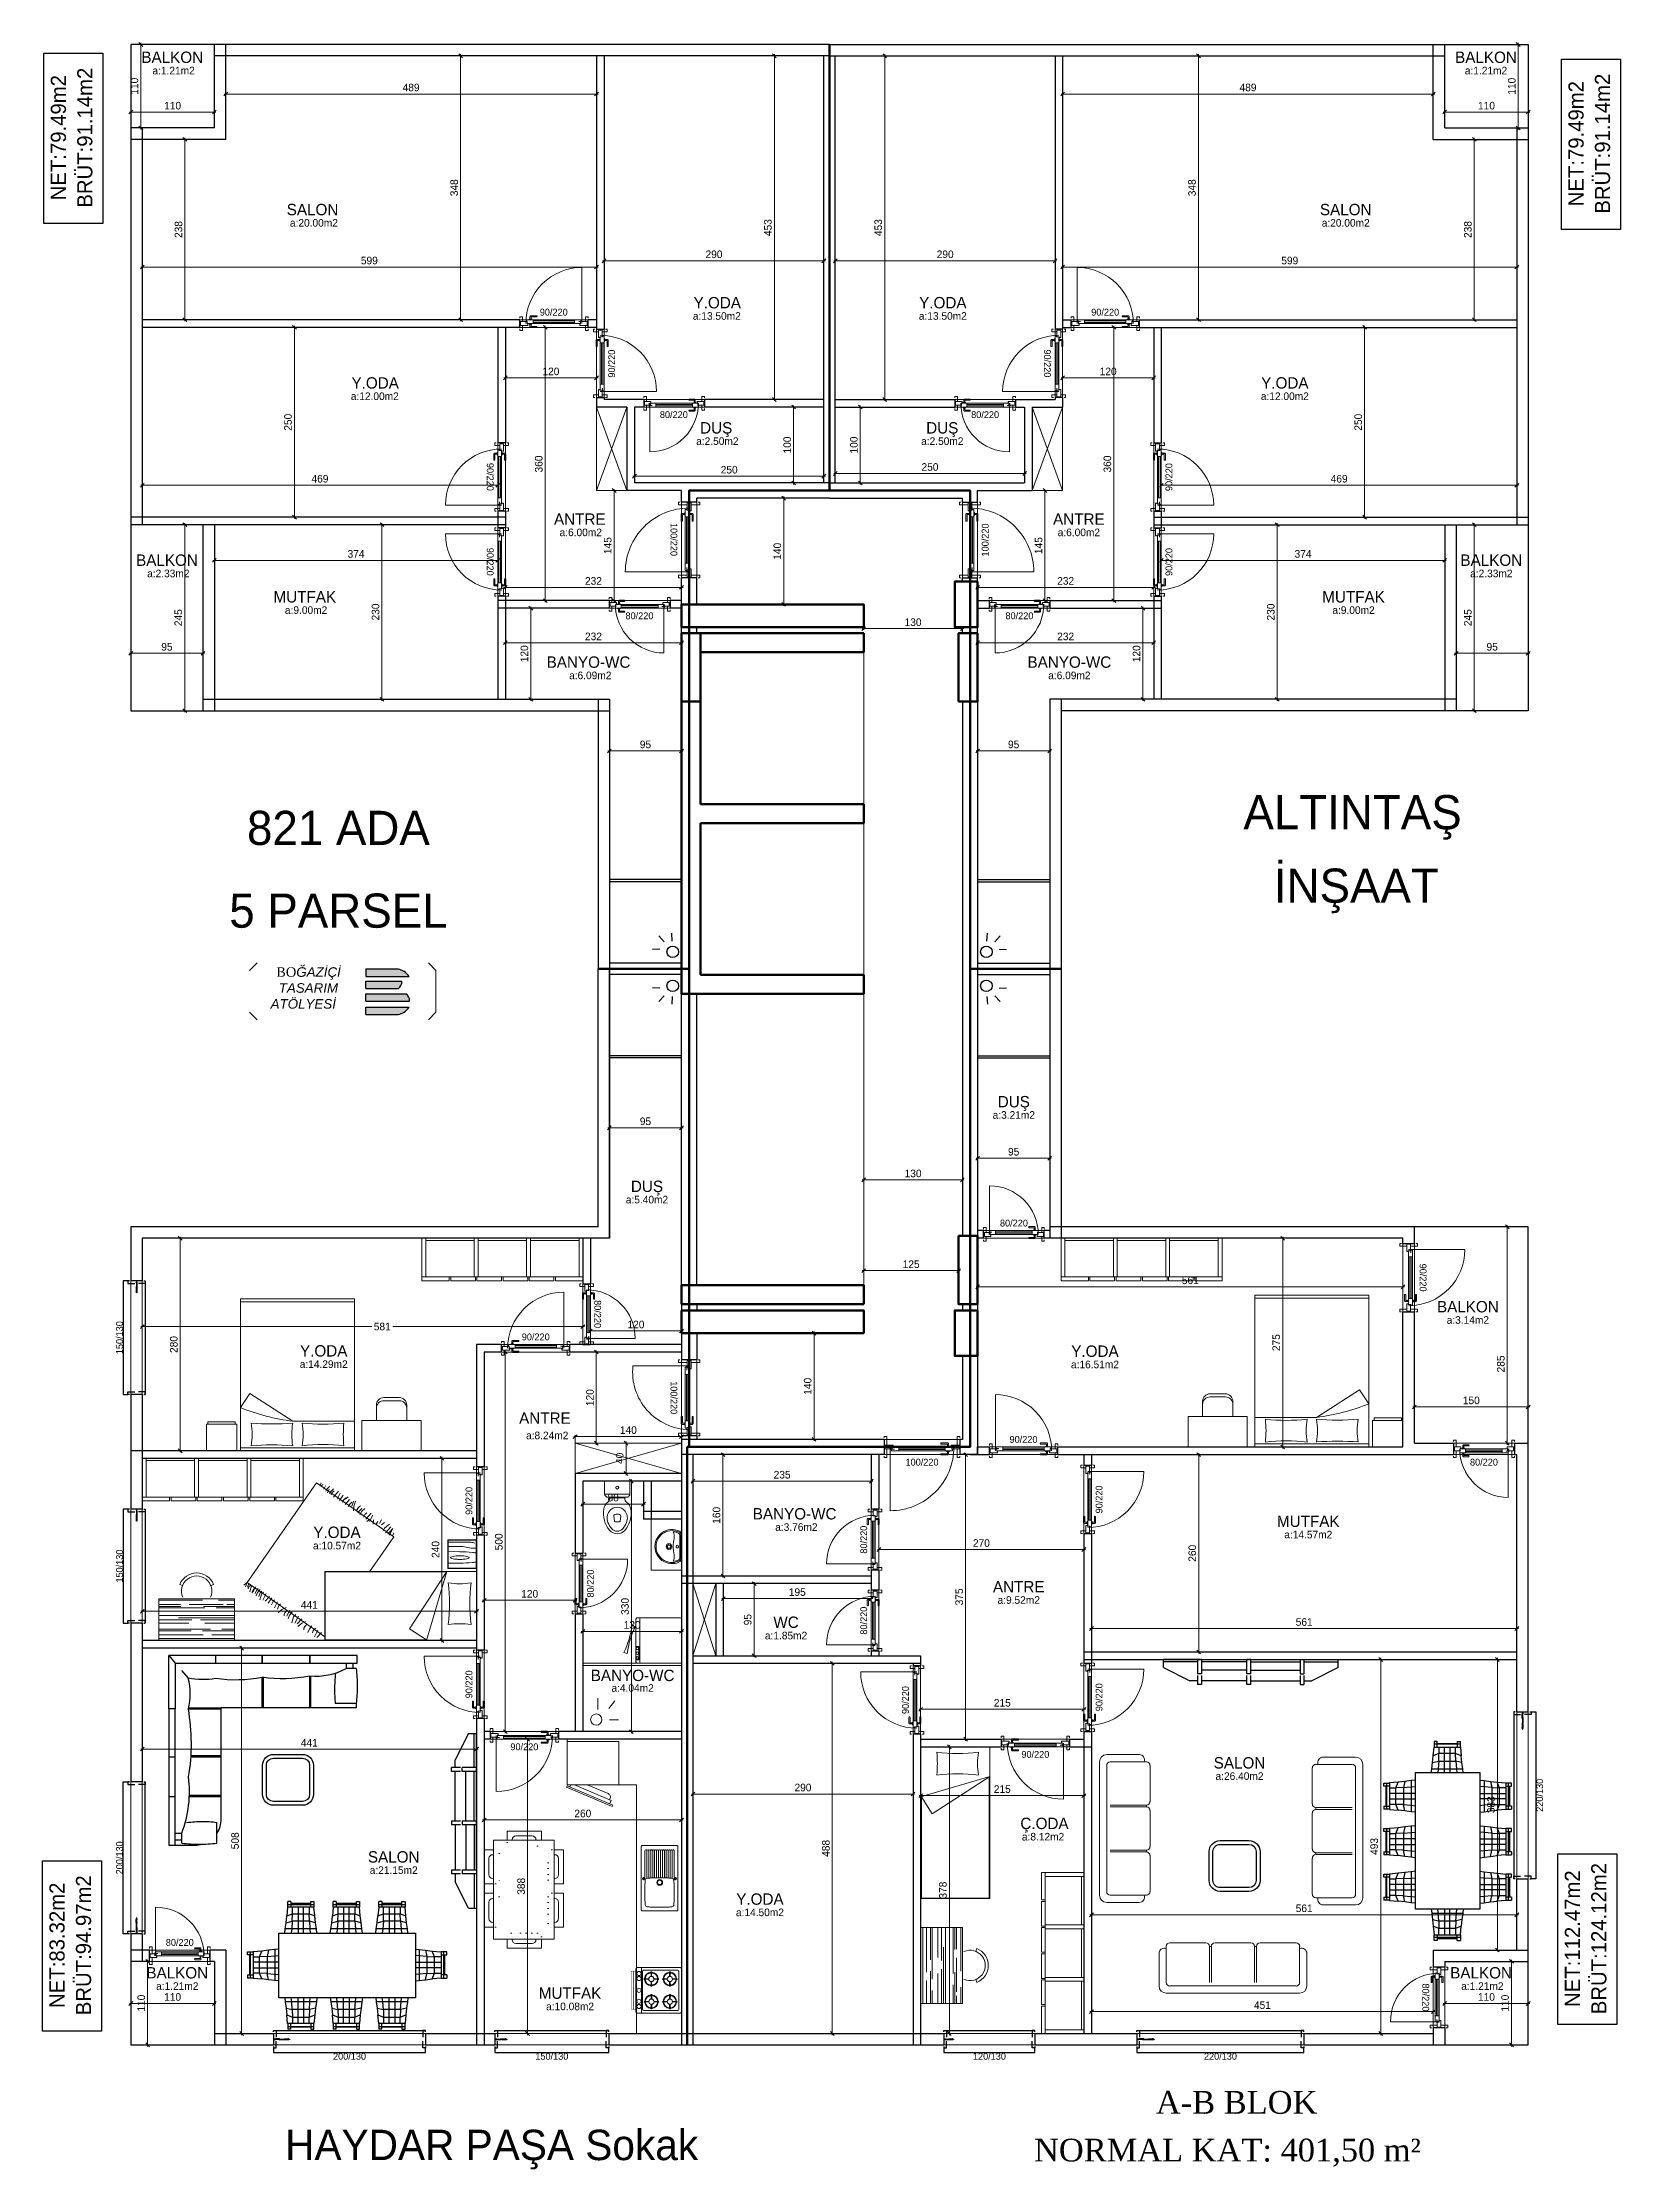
# Model space of a CAD drawing. Header units: centimetres. Extents: x 562865 to 1310255, y -148070 to 32737.
# Drawn here: x 613551 to 615630, y 16911 to 19713 of the extents above; entities that cross this region are included whole.
import ezdxf
from ezdxf.enums import TextEntityAlignment as Align

# ---------------------------------------------------------------- set-up
doc = ezdxf.new("R2010")
doc.units = ezdxf.units.CM
doc.header["$LTSCALE"] = 2.5
doc.linetypes.add('ACAD_ISO07W100', pattern=[3, 0, -3])
doc.layers.get('0').update_dxf_attribs({"color": 86})
for name, color, linetype, lineweight in [('_grns-03_Arka', 33, 'Continuous', 0), ('DUVAR', 4, 'Continuous', 30), ('duvar-kesim', 7, 'Continuous', 0), ('GÖRÜNÜŞLER', 96, 'Continuous', 25), ('iç ölçü', 106, 'Continuous', 18), ('kapi', 9, 'Continuous', 0), ('kolon', 1, 'Continuous', 53), ('Z_YOL_ADI', 7, 'Continuous', 0)]:
    doc.layers.add(name, color=color, linetype=linetype, lineweight=lineweight)
for name, color, linetype in [('alan', 7, 'Continuous'), ('kapi-yazi', 7, 'Continuous'), ('mahal', 7, 'Continuous'), ('penc-yazi', 7, 'Continuous'), ('pencere', 7, 'Continuous')]:
    doc.layers.add(name, color=color, linetype=linetype)
doc.styles.add('autodim', font='times.ttf')
doc.styles.add('PINAR', font='comic.ttf')
doc.dimstyles.new('TEMİZ ÖLÇÜ', dxfattribs={"dimtxt": 10, "dimasz": 5, "dimexe": 1.8, "dimexo": 0.625, "dimgap": 3, "dimtad": 1, "dimdec": 0, "dimrnd": 0.5, "dimzin": 1, "dimdsep": 46, "dimtxsty": 'PINAR', "dimblk": 'OBLIQUE', "dimcen": 0.9, "dimdle": 2, "dimclrd": 256, "dimclre": 256, "dimclrt": 7, "dimadec": 0, "dimazin": 0, "dimtfac": 1, "dimtdec": 0, "dimtofl": 0, "dimtmove": 2, "dimatfit": 2, "dimfxl": 10, "dimfxlon": 1, "dimlwd": -1, "dimlwe": -1, "dimarcsym": 0})

msp = doc.modelspace()

# ---------------------------------------------------------------- texts
at = {"layer": 'alan', "lineweight": 90, "style": 'PINAR'}
for s, p in [('BRÜT:91.14m2', (613617.1, 19587.9)), ('BRÜT:91.14m2', (615616.2, 19580)), ('NET:79.49m2', (613582.3, 19587.9)), ('NET:79.49m2', (615581.4, 19580)), ('BRÜT:94.97m2', (613615.4, 17206.6)), ('NET:112.47m2', (615576.6, 17215.3)), ('BRÜT:124.12m2', (615611.4, 17215.3)), ('NET:83.32m2', (613580.5, 17206.6))]:
    msp.add_text(s, height=20, rotation=90, dxfattribs=at).set_placement(p, align=Align.CENTER)
at = {"layer": 'alan', "style": 'PINAR'}
for s, p in [('a:1.21m2', (613724.1, 19671.3)), ('a:1.21m2', (615452.8, 19671.3)), ('a:20.00m2', (613908.9, 19470.7)), ('a:20.00m2', (615268, 19470.7)), ('a:13.50m2', (614439.6, 19348)), ('a:13.50m2', (614737.3, 19348)), ('a:12.00m2', (613989.1, 19242.3)), ('a:12.00m2', (615187.8, 19242.3)), ('a:2.50m2', (614440.3, 19183.1)), ('a:2.50m2', (614736.6, 19183.1)), ('a:6.00m2', (614260.4, 19062.9)), ('a:6.00m2', (614916.5, 19062.9)), ('a:2.33m2', (613717.1, 19008.8)), ('a:2.33m2', (615459.8, 19008.8)), ('a:9.00m2', (613898.6, 18960.5)), ('a:9.00m2', (615278.3, 18960.5)), ('a:6.09m2', (614272.9, 18874.5)), ('a:6.09m2', (614904, 18874.5)), ('a:3.21m2', (614830.8, 18295.4)), ('a:5.40m2', (614347.6, 18183.9)), ('a:3.14m2', (615428.9, 18025.3)), ('a:14.29m2', (613921.8, 17967.1)), ('a:16.51m2', (614937.7, 17966.7)), ('a:8.24m2', (614216.2, 17873.2)), ('a:10.57m2', (613939.3, 17728.1)), ('a:3.76m2', (614544.4, 17752.5)), ('a:14.57m2', (615218.7, 17742.6)), ('a:9.52m2', (614837.3, 17656.4)), ('a:1.85m2', (614530.8, 17609.6)), ('a:4.04m2', (614328.7, 17540.5)), ('a:26.40m2', (615128.1, 17424.4)), ('a:8.12m2 ', (614871.2, 17344.6)), ('a:21.15m2', (614014, 17300.5)), ('a:14.50m2', (614496.4, 17244.9)), ('a:1.21m2', (613728.9, 17147.8)), ('a:1.21m2', (615448, 17147.8)), ('a:10.08m2', (614246.3, 17121))]:
    msp.add_text(s, height=10, dxfattribs=at).set_placement(p, align=Align.CENTER)
at = {"layer": 'kapi-yazi', "style": 'PINAR'}
for s, p in [('90/220', (614224.8, 19358)), ('90/220', (614951.2, 19358)), ('80/220', (614337.7, 18958)), ('80/220', (614838.2, 18958)), ('80/220', (614831, 18158)), ('90/220', (614843.6, 17873)), ('100/220', (614709.9, 17843)), ('90/220', (614186.1, 17468)), ('80/220', (613732.2, 17210.3))]:
    msp.add_text(s, height=9, dxfattribs=at).set_placement(p, align=Align.MIDDLE_CENTER)
for s, rotation, p in [('90/220', 90, (614301.1, 19290.2)), ('90/220', 270, (614875.1, 19290.5)), ('80/220', 360, (614383, 19223)), ('80/220', 0, (614793, 19223)), ('90/220', 270, (614141.1, 19141)), ('90/220', 90, (615035.1, 19140.7)), ('100/220', 270, (614383.1, 19058.5)), ('100/220', 90, (614793.1, 19057.9)), ('90/220', 270, (614141.1, 19029.2)), ('90/220', 90, (615035.1, 19028.9)), ('90/220', 270, (615369.9, 18086.1)), ('80/220', 270, (614282.7, 18038)), ('90/220', 0, (614201.1, 18008)), ('100/220', 270, (614383.1, 17927.9)), ('80/220', 0, (615450.1, 17843)), ('90/220', 90, (614113.1, 17792)), ('90/220', 90, (614943.1, 17793.9)), ('80/220', 90, (614633.1, 17740.9)), ('80/220', 90, (614273.1, 17683.1)), ('80/220', 90, (614633.1, 17634.2)), ('90/220', 90, (614113.1, 17550.3)), ('90/220', 90, (614688.1, 17529.6)), ('90/220', 90, (614943.1, 17533.3)), ('90/220', 0, (614859.2, 17458)), ('80/220', 270, (615373.4, 17137.8))]:
    msp.add_text(s, height=9, rotation=rotation, dxfattribs=at).set_placement(p, align=Align.MIDDLE_CENTER)
at = {"layer": 'mahal'}
for s, height, style, p in [('BALKON', 15, 'PINAR', (613722.3, 19686.3)), ('BALKON', 15, 'PINAR', (615452.8, 19686.3)), ('SALON', 15, 'PINAR', (613907.1, 19485.7)), ('SALON', 15, 'PINAR', (615268, 19485.7)), ('Y.ODA', 15, 'PINAR', (614440.2, 19363)), ('Y.ODA', 15, 'PINAR', (614737.3, 19363)), ('Y.ODA', 15, 'PINAR', (613989.6, 19257.3)), ('Y.ODA', 15, 'PINAR', (615187.8, 19257.3)), ('DUŞ', 15, 'PINAR', (614438.8, 19198.1)), ('DUŞ', 15, 'PINAR', (614736.6, 19198.1)), ('ANTRE', 15, 'PINAR', (614259.1, 19077.9)), ('ANTRE', 15, 'PINAR', (614916.5, 19077.9)), ('BALKON', 15, 'PINAR', (613715.4, 19023.8)), ('BALKON', 15, 'PINAR', (615459.8, 19023.8)), ('MUTFAK', 15, 'PINAR', (613896.9, 18975.5)), ('MUTFAK', 15, 'PINAR', (615278.3, 18975.5)), ('BANYO-WC', 15, 'PINAR', (614270.6, 18889.5)), ('BANYO-WC', 15, 'PINAR', (614904, 18889.5)), ('ALTINTAŞ', 45, 'PINAR', (615277, 18676.8)), ('821 ADA', 45, 'PINAR', (613941.2, 18656.1)), ('İNŞAAT ', 45, 'PINAR', (615290.4, 18580)), ('5 PARSEL', 45, 'PINAR', (613941.2, 18547.1)), ('DUŞ', 15, 'PINAR', (614830.8, 18310.4)), ('DUŞ', 15, 'PINAR', (614347.6, 18198.9)), ('BALKON', 15, 'PINAR', (615428.9, 18040.3)), ('Y.ODA', 15, 'PINAR', (613921.8, 17982.1)), ('Y.ODA', 15, 'PINAR', (614937.7, 17981.7)), ('ANTRE', 15, 'PINAR', (614213.2, 17893.5)), ('BANYO-WC', 15, 'PINAR', (614542.1, 17767.5)), ('MUTFAK', 15, 'PINAR', (615218.7, 17757.6)), ('Y.ODA', 15, 'PINAR', (613939.3, 17743.1)), ('ANTRE', 15, 'PINAR', (614837.3, 17671.4)), ('WC', 15, 'PINAR', (614530.8, 17624.6)), ('BANYO-WC', 15, 'PINAR', (614328.7, 17554.6)), ('SALON', 15, 'PINAR', (615128.1, 17439.4)), ('Ç.ODA', 15, 'PINAR', (614871.2, 17359.6)), ('SALON', 15, 'PINAR', (614014, 17315.5)), ('Y.ODA', 15, 'PINAR', (614496.4, 17259.9)), ('BALKON', 15, 'PINAR', (613728.9, 17162.8)), ('BALKON', 15, 'PINAR', (615446.3, 17162.8)), ('MUTFAK', 15, 'PINAR', (614246.3, 17136)), ('A-B BLOK', 30, 'autodim', (615124.3, 16984.6)), ('NORMAL KAT: 401,50 m²', 30, 'autodim', (615112.2, 16921.7))]:
    msp.add_text(s, height=height, dxfattribs=dict(at, style=style)).set_placement(p, align=Align.CENTER)
at = {"layer": 'penc-yazi', "style": 'PINAR'}
for s, p in [('150/130', (613652.8, 18007)), ('150/130', (613652.8, 17706.1)), ('220/130', (615523.4, 17404.1)), ('200/130', (613652.8, 17321.7))]:
    msp.add_text(s, height=9, rotation=90, dxfattribs=at).set_placement(p, align=Align.MIDDLE_CENTER)
for s, p in [('200/130', (613955.8, 17060.3)), ('150/130', (614222.3, 17060.3)), ('120/130', (614798.7, 17060.3)), ('220/130', (615103, 17060.3))]:
    msp.add_text(s, height=9, dxfattribs=at).set_placement(p, align=Align.MIDDLE_CENTER)
at = {"layer": 'Z_YOL_ADI', "style": 'PINAR'}
msp.add_text('HAYDAR PAŞA Sokak', height=40, dxfattribs=at).set_placement((613871, 16923.5))

# ---------------------------------------------------------------- blocks, each defined once
blk = doc.blocks.new('_Oblique')
at = {"color": 0, "linetype": 'ByBlock', "lineweight": -2}
blk.add_line((-0.5, -0.5), (0.5, 0.5), dxfattribs=at)
blk = doc.blocks.new('*D1100')
at = {"layer": 'Defpoints', "color": 0}
for p in [(614633.1, 18943), (614763.1, 18943), (614763.1, 18941.1)]:
    blk.add_point(p, dxfattribs=at)
at = {"layer": 'iç ölçü'}
for p, q in [((614633.1, 18942.4), (614633.1, 18939.3)), ((614763.1, 18942.4), (614763.1, 18939.3)), ((614631.1, 18941.1), (614765.1, 18941.1))]:
    blk.add_line(p, q, dxfattribs=at)
at = {"layer": 'iç ölçü', "linetype": 'ByBlock', "xscale": 5, "yscale": 5, "zscale": 5, "rotation": 180}
blk.add_blockref('_Oblique', (614633.1, 18941.1), dxfattribs=at)
at = {"layer": 'iç ölçü', "linetype": 'ByBlock', "xscale": 5, "yscale": 5, "zscale": 5}
blk.add_blockref('_Oblique', (614763.1, 18941.1), dxfattribs=at)
at = {"layer": 'iç ölçü', "color": 7, "insert": (614698.1, 18949.5), "char_height": 10, "attachment_point": 5, "style": 'PINAR'}
blk.add_mtext('130', dxfattribs=at)
blk = doc.blocks.new('*D1101')
at = {"layer": 'Defpoints', "color": 0}
for p in [(614520, 19113), (614520, 18973), (614527.7, 18973)]:
    blk.add_point(p, dxfattribs=at)
at = {"layer": 'iç ölçü'}
for p, q in [((614520.6, 19113), (614529.5, 19113)), ((614527.7, 19115), (614527.7, 18971)), ((614520.6, 18973), (614529.5, 18973))]:
    blk.add_line(p, q, dxfattribs=at)
at = {"layer": 'iç ölçü', "linetype": 'ByBlock', "xscale": 5, "yscale": 5, "zscale": 5}
for p, rotation in [((614527.7, 19113), 90), ((614527.7, 18973), 270)]:
    blk.add_blockref('_Oblique', p, dxfattribs=dict(at, rotation=rotation))
at = {"layer": 'iç ölçü', "color": 7, "insert": (614519.3, 19043), "char_height": 10, "attachment_point": 5, "rotation": 90, "style": 'PINAR'}
blk.add_mtext('140', dxfattribs=at)
blk = doc.blocks.new('*D1102')
at = {"layer": 'Defpoints', "color": 0}
for p in [(614544.3, 18013), (614544.3, 17873), (614567.7, 17873)]:
    blk.add_point(p, dxfattribs=at)
at = {"layer": 'iç ölçü'}
for p, q in [((614557.7, 18013), (614569.5, 18013)), ((614567.7, 18015), (614567.7, 17871)), ((614557.7, 17873), (614569.5, 17873))]:
    blk.add_line(p, q, dxfattribs=at)
at = {"layer": 'iç ölçü', "linetype": 'ByBlock', "xscale": 5, "yscale": 5, "zscale": 5}
for p, rotation in [((614567.7, 18013), 90), ((614567.7, 17873), 270)]:
    blk.add_blockref('_Oblique', p, dxfattribs=dict(at, rotation=rotation))
at = {"layer": 'iç ölçü', "color": 7, "insert": (614559.3, 17943), "char_height": 10, "attachment_point": 5, "rotation": 90, "style": 'PINAR'}
blk.add_mtext('140', dxfattribs=at)
blk = doc.blocks.new('fm-door1')
at = {"linetype": 'Continuous'}
for p, q in [((0, 25), (0, -25)), ((100, 25), (0, 25)), ((80, 32), (80, 0)), ((84, 28), (128, 28)), ((90, 50), (910, 50)), ((90, 50), (90, 30)), ((100, 30), (90, 30)), ((100, 30), (100, -5)), ((100, 30), (100, -5)), ((100, 0), (900, 0)), ((190, 50), (190, 0)), ((810, 50), (810, 0)), ((910, 30), (900, 30)), ((900, 30), (900, -5)), ((900, 25), (1000, 25)), ((910, 50), (910, 30)), ((1000, 25), (1000, -25)), ((110, -25), (0, -25)), ((100, -5), (110, -5)), ((110, -5), (100, -5)), ((110, -5), (110, -25)), ((110, -25), (110, -5)), ((890, -25), (890, -5)), ((890, -5), (900, -5)), ((890, -25), (1000, -25))]:
    blk.add_line(p, q, dxfattribs=at)
at = {"color": 8, "linetype": 'Continuous'}
for p, q in [((190, 35), (810, 35)), ((190, 15), (810, 15))]:
    blk.add_line(p, q, dxfattribs=at)
at = {"linetype": 'Continuous'}
for points in [[(858, 58), (858, 89, 0.414214), (842, 104), (759, 104, 1), (759, 89), (835, 89, -0.414214), (842, 81), (842, 58)], [(858, -8), (858, -39, -0.414214), (842, -54), (759, -54, -1), (759, -39), (835, -39, 0.414214), (842, -31), (842, -8)]]:
    blk.add_lwpolyline(points, format="xyb", dxfattribs=at)
for points in [[(869, 50), (869, 58), (831, 58), (831, 50)], [(869, 0), (869, -8), (831, -8), (831, 0)]]:
    blk.add_lwpolyline(points, dxfattribs=at)
blk.add_circle((84, 32), 4.26, dxfattribs=at)
blk = doc.blocks.new('*D1103')
at = {"layer": 'Defpoints', "color": 0}
for p in [(614595.6, 19450), (614885.1, 19453.5), (614885.1, 19425.6)]:
    blk.add_point(p, dxfattribs=at)
at = {"layer": 'iç ölçü'}
for p, q in [((614593.6, 19425.6), (614887.1, 19425.6)), ((614595.6, 19435.6), (614595.6, 19423.8)), ((614885.1, 19435.6), (614885.1, 19423.8))]:
    blk.add_line(p, q, dxfattribs=at)
at = {"layer": 'iç ölçü', "linetype": 'ByBlock', "xscale": 5, "yscale": 5, "zscale": 5, "rotation": 180}
blk.add_blockref('_Oblique', (614595.6, 19425.6), dxfattribs=at)
at = {"layer": 'iç ölçü', "linetype": 'ByBlock', "xscale": 5, "yscale": 5, "zscale": 5}
blk.add_blockref('_Oblique', (614885.1, 19425.6), dxfattribs=at)
at = {"layer": 'iç ölçü', "color": 7, "insert": (614740.4, 19434.2), "char_height": 10, "attachment_point": 5, "style": 'PINAR'}
blk.add_mtext('290', dxfattribs=at)
blk = doc.blocks.new('*D1104')
at = {"layer": 'Defpoints', "color": 0}
for p in [(614660.8, 19695.7), (614668.9, 19695.7), (614668.9, 19243)]:
    blk.add_point(p, dxfattribs=at)
at = {"layer": 'iç ölçü'}
for p, q in [((614668.3, 19695.7), (614659, 19695.7)), ((614660.8, 19241), (614660.8, 19697.7)), ((614668.3, 19243), (614659, 19243))]:
    blk.add_line(p, q, dxfattribs=at)
at = {"layer": 'iç ölçü', "linetype": 'ByBlock', "xscale": 5, "yscale": 5, "zscale": 5}
for p, rotation in [((614660.8, 19695.7), 90), ((614660.8, 19243), 270)]:
    blk.add_blockref('_Oblique', p, dxfattribs=dict(at, rotation=rotation))
at = {"layer": 'iç ölçü', "color": 7, "insert": (614652.3, 19469.4), "char_height": 10, "attachment_point": 5, "rotation": 90, "style": 'PINAR'}
blk.add_mtext('453', dxfattribs=at)
blk = doc.blocks.new('*D1105')
at = {"layer": 'Defpoints', "color": 0}
for p in [(615043.8, 19695.7), (615074.1, 19695.7), (615053.8, 19348)]:
    blk.add_point(p, dxfattribs=at)
at = {"layer": 'iç ölçü'}
for p, q in [((615064.1, 19695.7), (615075.9, 19695.7)), ((615074.1, 19346), (615074.1, 19697.7)), ((615064.1, 19348), (615075.9, 19348))]:
    blk.add_line(p, q, dxfattribs=at)
at = {"layer": 'iç ölçü', "linetype": 'ByBlock', "xscale": 5, "yscale": 5, "zscale": 5}
for p, rotation in [((615074.1, 19695.7), 90), ((615074.1, 19348), 270)]:
    blk.add_blockref('_Oblique', p, dxfattribs=dict(at, rotation=rotation))
at = {"layer": 'iç ölçü', "color": 7, "insert": (615065.6, 19521.9), "char_height": 10, "attachment_point": 5, "rotation": 90, "style": 'PINAR'}
blk.add_mtext('348', dxfattribs=at)
blk = doc.blocks.new('*D1106')
at = {"layer": 'Defpoints', "color": 0}
for p in [(614895.1, 19638.4), (615493.4, 19522.1), (615493.4, 19417.4)]:
    blk.add_point(p, dxfattribs=at)
at = {"layer": 'iç ölçü'}
for p, q in [((614895.1, 19427.4), (614895.1, 19415.6)), ((615493.4, 19427.4), (615493.4, 19415.6)), ((614893.1, 19417.4), (615495.4, 19417.4))]:
    blk.add_line(p, q, dxfattribs=at)
at = {"layer": 'iç ölçü', "linetype": 'ByBlock', "xscale": 5, "yscale": 5, "zscale": 5, "rotation": 180}
blk.add_blockref('_Oblique', (614895.1, 19417.4), dxfattribs=at)
at = {"layer": 'iç ölçü', "linetype": 'ByBlock', "xscale": 5, "yscale": 5, "zscale": 5}
blk.add_blockref('_Oblique', (615493.4, 19417.4), dxfattribs=at)
at = {"layer": 'iç ölçü', "color": 7, "insert": (615194.3, 19426), "char_height": 10, "attachment_point": 5, "style": 'PINAR'}
blk.add_mtext('599', dxfattribs=at)
blk = doc.blocks.new('*D1107')
at = {"layer": 'Defpoints', "color": 0}
for p in [(614895.1, 19645.4), (614895.1, 19638.4), (615383.4, 19632.6)]:
    blk.add_point(p, dxfattribs=at)
at = {"layer": 'iç ölçü'}
for p, q in [((615385.4, 19645.4), (614893.1, 19645.4)), ((614895.1, 19639.1), (614895.1, 19647.2)), ((615383.4, 19635.4), (615383.4, 19647.2))]:
    blk.add_line(p, q, dxfattribs=at)
at = {"layer": 'iç ölçü', "linetype": 'ByBlock', "xscale": 5, "yscale": 5, "zscale": 5, "rotation": 180}
blk.add_blockref('_Oblique', (614895.1, 19645.4), dxfattribs=at)
at = {"layer": 'iç ölçü', "linetype": 'ByBlock', "xscale": 5, "yscale": 5, "zscale": 5}
blk.add_blockref('_Oblique', (615383.4, 19645.4), dxfattribs=at)
at = {"layer": 'iç ölçü', "color": 7, "insert": (615139.3, 19654), "char_height": 10, "attachment_point": 5, "style": 'PINAR'}
blk.add_mtext('489', dxfattribs=at)
blk = doc.blocks.new('*D1108')
at = {"layer": 'Defpoints', "color": 0}
for p in [(615445.9, 19585.7), (615437.3, 19348), (615445.9, 19348)]:
    blk.add_point(p, dxfattribs=at)
at = {"layer": 'iç ölçü'}
for p, q in [((615437.3, 19587.7), (615437.3, 19346)), ((615445.3, 19585.7), (615435.5, 19585.7)), ((615445.3, 19348), (615435.5, 19348))]:
    blk.add_line(p, q, dxfattribs=at)
at = {"layer": 'iç ölçü', "linetype": 'ByBlock', "xscale": 5, "yscale": 5, "zscale": 5}
for p, rotation in [((615437.3, 19585.7), 90), ((615437.3, 19348), 270)]:
    blk.add_blockref('_Oblique', p, dxfattribs=dict(at, rotation=rotation))
at = {"layer": 'iç ölçü', "color": 7, "insert": (615428.9, 19466.9), "char_height": 10, "attachment_point": 5, "rotation": 90, "style": 'PINAR'}
blk.add_mtext('238', dxfattribs=at)
blk = doc.blocks.new('*D1109')
at = {"layer": 'Defpoints', "color": 0}
for p in [(615258, 19338), (615258, 19088), (615292.9, 19088)]:
    blk.add_point(p, dxfattribs=at)
at = {"layer": 'iç ölçü'}
for p, q in [((615282.9, 19338), (615294.7, 19338)), ((615292.9, 19340), (615292.9, 19086)), ((615282.9, 19088), (615294.7, 19088))]:
    blk.add_line(p, q, dxfattribs=at)
at = {"layer": 'iç ölçü', "linetype": 'ByBlock', "xscale": 5, "yscale": 5, "zscale": 5}
for p, rotation in [((615292.9, 19338), 90), ((615292.9, 19088), 270)]:
    blk.add_blockref('_Oblique', p, dxfattribs=dict(at, rotation=rotation))
at = {"layer": 'iç ölçü', "color": 7, "insert": (615284.5, 19213), "char_height": 10, "attachment_point": 5, "rotation": 90, "style": 'PINAR'}
blk.add_mtext('250', dxfattribs=at)
blk = doc.blocks.new('*D1110')
at = {"layer": 'Defpoints', "color": 0}
for p in [(615025.1, 19146.2), (615493.4, 19146.2), (615025.1, 19129.9)]:
    blk.add_point(p, dxfattribs=at)
at = {"layer": 'iç ölçü'}
for p, q in [((615025.1, 19139.9), (615025.1, 19128.1)), ((615493.4, 19139.9), (615493.4, 19128.1)), ((615495.4, 19129.9), (615023.1, 19129.9))]:
    blk.add_line(p, q, dxfattribs=at)
at = {"layer": 'iç ölçü', "linetype": 'ByBlock', "xscale": 5, "yscale": 5, "zscale": 5, "rotation": 180}
blk.add_blockref('_Oblique', (615025.1, 19129.9), dxfattribs=at)
at = {"layer": 'iç ölçü', "linetype": 'ByBlock', "xscale": 5, "yscale": 5, "zscale": 5}
blk.add_blockref('_Oblique', (615493.4, 19129.9), dxfattribs=at)
at = {"layer": 'iç ölçü', "color": 7, "insert": (615259.3, 19138.5), "char_height": 10, "attachment_point": 5, "style": 'PINAR'}
blk.add_mtext('469', dxfattribs=at)
blk = doc.blocks.new('*D1111')
at = {"layer": 'Defpoints', "color": 0}
for p in [(615162.5, 19078), (615162.5, 18848), (615177.7, 18848)]:
    blk.add_point(p, dxfattribs=at)
at = {"layer": 'iç ölçü'}
for p, q in [((615167.7, 19078), (615179.5, 19078)), ((615177.7, 19080), (615177.7, 18846)), ((615167.7, 18848), (615179.5, 18848))]:
    blk.add_line(p, q, dxfattribs=at)
at = {"layer": 'iç ölçü', "linetype": 'ByBlock', "xscale": 5, "yscale": 5, "zscale": 5}
for p, rotation in [((615177.7, 19078), 90), ((615177.7, 18848), 270)]:
    blk.add_blockref('_Oblique', p, dxfattribs=dict(at, rotation=rotation))
at = {"layer": 'iç ölçü', "color": 7, "insert": (615169.3, 18963), "char_height": 10, "attachment_point": 5, "rotation": 90, "style": 'PINAR'}
blk.add_mtext('230', dxfattribs=at)
blk = doc.blocks.new('*D1112')
at = {"layer": 'Defpoints', "color": 0}
for p in [(615025.1, 19034.5), (615025.1, 19031), (615398.4, 19034.5)]:
    blk.add_point(p, dxfattribs=at)
at = {"layer": 'iç ölçü'}
for p, q in [((615400.4, 19031), (615023.1, 19031)), ((615025.1, 19033.9), (615025.1, 19029.2)), ((615398.4, 19033.9), (615398.4, 19029.2))]:
    blk.add_line(p, q, dxfattribs=at)
at = {"layer": 'iç ölçü', "linetype": 'ByBlock', "xscale": 5, "yscale": 5, "zscale": 5, "rotation": 180}
blk.add_blockref('_Oblique', (615025.1, 19031), dxfattribs=at)
at = {"layer": 'iç ölçü', "linetype": 'ByBlock', "xscale": 5, "yscale": 5, "zscale": 5}
blk.add_blockref('_Oblique', (615398.4, 19031), dxfattribs=at)
at = {"layer": 'iç ölçü', "color": 7, "insert": (615211.8, 19039.5), "char_height": 10, "attachment_point": 5, "style": 'PINAR'}
blk.add_mtext('374', dxfattribs=at)
blk = doc.blocks.new('*D1113')
at = {"layer": 'Defpoints', "color": 0}
for p in [(614895.1, 19259.2), (615015.1, 19271.5), (615015.1, 19259.2)]:
    blk.add_point(p, dxfattribs=at)
at = {"layer": 'iç ölçü'}
for p, q in [((614893.1, 19271.5), (615017.1, 19271.5)), ((614895.1, 19261.5), (614895.1, 19273.3)), ((615015.1, 19261.5), (615015.1, 19273.3))]:
    blk.add_line(p, q, dxfattribs=at)
at = {"layer": 'iç ölçü', "linetype": 'ByBlock', "xscale": 5, "yscale": 5, "zscale": 5, "rotation": 180}
blk.add_blockref('_Oblique', (614895.1, 19271.5), dxfattribs=at)
at = {"layer": 'iç ölçü', "linetype": 'ByBlock', "xscale": 5, "yscale": 5, "zscale": 5}
blk.add_blockref('_Oblique', (615015.1, 19271.5), dxfattribs=at)
at = {"layer": 'iç ölçü', "color": 7, "insert": (614955.1, 19279.9), "char_height": 10, "attachment_point": 5, "style": 'PINAR'}
blk.add_mtext('120', dxfattribs=at)
blk = doc.blocks.new('*D1114')
at = {"layer": 'Defpoints', "color": 0}
for p in [(614925.5, 19338), (614925.5, 18978), (614962.6, 18978)]:
    blk.add_point(p, dxfattribs=at)
at = {"layer": 'iç ölçü'}
for p, q in [((614952.6, 19338), (614964.4, 19338)), ((614962.6, 19340), (614962.6, 18976)), ((614952.6, 18978), (614964.4, 18978))]:
    blk.add_line(p, q, dxfattribs=at)
at = {"layer": 'iç ölçü', "linetype": 'ByBlock', "xscale": 5, "yscale": 5, "zscale": 5}
for p, rotation in [((614962.6, 19338), 90), ((614962.6, 18978), 270)]:
    blk.add_blockref('_Oblique', p, dxfattribs=dict(at, rotation=rotation))
at = {"layer": 'iç ölçü', "color": 7, "insert": (614954.1, 19158), "char_height": 10, "attachment_point": 5, "rotation": 90, "style": 'PINAR'}
blk.add_mtext('360', dxfattribs=at)
blk = doc.blocks.new('*D1115')
at = {"layer": 'Defpoints', "color": 0}
for p in [(614997, 18968), (614997, 18848), (615000.9, 18848)]:
    blk.add_point(p, dxfattribs=at)
at = {"layer": 'iç ölçü'}
for p, q in [((615000.9, 18970), (615000.9, 18846)), ((614997.6, 18968), (615002.7, 18968)), ((614997.6, 18848), (615002.7, 18848))]:
    blk.add_line(p, q, dxfattribs=at)
at = {"layer": 'iç ölçü', "linetype": 'ByBlock', "xscale": 5, "yscale": 5, "zscale": 5}
for p, rotation in [((615000.9, 18968), 90), ((615000.9, 18848), 270)]:
    blk.add_blockref('_Oblique', p, dxfattribs=dict(at, rotation=rotation))
at = {"layer": 'iç ölçü', "color": 7, "insert": (614992.5, 18908), "char_height": 10, "attachment_point": 5, "rotation": 90, "style": 'PINAR'}
blk.add_mtext('120', dxfattribs=at)
blk = doc.blocks.new('*D1116')
at = {"layer": 'Defpoints', "color": 0}
for p in [(614839.1, 19123), (614839.1, 18978), (614871.8, 18978)]:
    blk.add_point(p, dxfattribs=at)
at = {"layer": 'iç ölçü'}
for p, q in [((614861.8, 19123), (614873.6, 19123)), ((614871.8, 19125), (614871.8, 18976)), ((614861.8, 18978), (614873.6, 18978))]:
    blk.add_line(p, q, dxfattribs=at)
at = {"layer": 'iç ölçü', "linetype": 'ByBlock', "xscale": 5, "yscale": 5, "zscale": 5}
for p, rotation in [((614871.8, 19123), 90), ((614871.8, 18978), 270)]:
    blk.add_blockref('_Oblique', p, dxfattribs=dict(at, rotation=rotation))
at = {"layer": 'iç ölçü', "color": 7, "insert": (614863.4, 19050.5), "char_height": 10, "attachment_point": 5, "rotation": 90, "style": 'PINAR'}
blk.add_mtext('145', dxfattribs=at)
blk = doc.blocks.new('*D1117')
at = {"layer": 'Defpoints', "color": 0}
for p in [(615398.4, 19655.7), (615508.4, 19655.7), (615508.4, 19621.6)]:
    blk.add_point(p, dxfattribs=at)
at = {"layer": 'iç ölçü'}
for p, q in [((615396.4, 19621.6), (615510.4, 19621.6)), ((615398.4, 19631.6), (615398.4, 19619.8)), ((615508.4, 19631.6), (615508.4, 19619.8))]:
    blk.add_line(p, q, dxfattribs=at)
at = {"layer": 'iç ölçü', "linetype": 'ByBlock', "xscale": 5, "yscale": 5, "zscale": 5, "rotation": 180}
blk.add_blockref('_Oblique', (615398.4, 19621.6), dxfattribs=at)
at = {"layer": 'iç ölçü', "linetype": 'ByBlock', "xscale": 5, "yscale": 5, "zscale": 5}
blk.add_blockref('_Oblique', (615508.4, 19621.6), dxfattribs=at)
at = {"layer": 'iç ölçü', "color": 7, "insert": (615453.4, 19630), "char_height": 10, "attachment_point": 5, "style": 'PINAR'}
blk.add_mtext('110', dxfattribs=at)
blk = doc.blocks.new('*D1118')
at = {"layer": 'Defpoints', "color": 0}
for p in [(615495.2, 19710.7), (615501.4, 19710.7), (615501.4, 19600.7)]:
    blk.add_point(p, dxfattribs=at)
at = {"layer": 'iç ölçü'}
for p, q in [((615500.8, 19710.7), (615493.4, 19710.7)), ((615495.2, 19598.7), (615495.2, 19712.7)), ((615500.8, 19600.7), (615493.4, 19600.7))]:
    blk.add_line(p, q, dxfattribs=at)
at = {"layer": 'iç ölçü', "linetype": 'ByBlock', "xscale": 5, "yscale": 5, "zscale": 5}
for p, rotation in [((615495.2, 19710.7), 90), ((615495.2, 19600.7), 270)]:
    blk.add_blockref('_Oblique', p, dxfattribs=dict(at, rotation=rotation))
at = {"layer": 'iç ölçü', "color": 7, "insert": (615486.8, 19655.7), "char_height": 10, "attachment_point": 5, "rotation": 90, "style": 'PINAR'}
blk.add_mtext('110', dxfattribs=at)
blk = doc.blocks.new('*D1119')
at = {"layer": 'Defpoints', "color": 0}
for p in [(615015.1, 19024.7), (614783.1, 18990.6), (615015.1, 18995.5)]:
    blk.add_point(p, dxfattribs=at)
at = {"layer": 'iç ölçü'}
for p, q in [((615015.1, 19005.5), (615015.1, 18993.7)), ((614781.1, 18995.5), (615017.1, 18995.5)), ((614783.1, 18991.2), (614783.1, 18997.3))]:
    blk.add_line(p, q, dxfattribs=at)
at = {"layer": 'iç ölçü', "linetype": 'ByBlock', "xscale": 5, "yscale": 5, "zscale": 5, "rotation": 180}
blk.add_blockref('_Oblique', (614783.1, 18995.5), dxfattribs=at)
at = {"layer": 'iç ölçü', "linetype": 'ByBlock', "xscale": 5, "yscale": 5, "zscale": 5}
blk.add_blockref('_Oblique', (615015.1, 18995.5), dxfattribs=at)
at = {"layer": 'iç ölçü', "color": 7, "insert": (614899.1, 19003.9), "char_height": 10, "attachment_point": 5, "style": 'PINAR'}
blk.add_mtext('232', dxfattribs=at)
blk = doc.blocks.new('*D1120')
at = {"layer": 'Defpoints', "color": 0}
for p in [(615413.4, 18915.4), (615508.4, 18915.4), (615508.4, 18908.6)]:
    blk.add_point(p, dxfattribs=at)
at = {"layer": 'iç ölçü'}
for p, q in [((615413.4, 18914.8), (615413.4, 18906.8)), ((615508.4, 18914.8), (615508.4, 18906.8)), ((615411.4, 18908.6), (615510.4, 18908.6))]:
    blk.add_line(p, q, dxfattribs=at)
at = {"layer": 'iç ölçü', "linetype": 'ByBlock', "xscale": 5, "yscale": 5, "zscale": 5, "rotation": 180}
blk.add_blockref('_Oblique', (615413.4, 18908.6), dxfattribs=at)
at = {"layer": 'iç ölçü', "linetype": 'ByBlock', "xscale": 5, "yscale": 5, "zscale": 5}
blk.add_blockref('_Oblique', (615508.4, 18908.6), dxfattribs=at)
at = {"layer": 'iç ölçü', "color": 7, "insert": (615460.9, 18917.1), "char_height": 10, "attachment_point": 5, "style": 'PINAR'}
blk.add_mtext('95', dxfattribs=at)
blk = doc.blocks.new('*D1121')
at = {"layer": 'Defpoints', "color": 0}
for p in [(615452.2, 19078), (615437.4, 18833), (615452.2, 18833)]:
    blk.add_point(p, dxfattribs=at)
at = {"layer": 'iç ölçü'}
for p, q in [((615447.4, 19078), (615435.6, 19078)), ((615437.4, 19080), (615437.4, 18831)), ((615447.4, 18833), (615435.6, 18833))]:
    blk.add_line(p, q, dxfattribs=at)
at = {"layer": 'iç ölçü', "linetype": 'ByBlock', "xscale": 5, "yscale": 5, "zscale": 5}
for p, rotation in [((615437.4, 19078), 90), ((615437.4, 18833), 270)]:
    blk.add_blockref('_Oblique', p, dxfattribs=dict(at, rotation=rotation))
at = {"layer": 'iç ölçü', "color": 7, "insert": (615428.9, 18955.5), "char_height": 10, "attachment_point": 5, "rotation": 90, "style": 'PINAR'}
blk.add_mtext('245', dxfattribs=at)
blk = doc.blocks.new('*D1122')
at = {"layer": 'Defpoints', "color": 0}
for p in [(614783.1, 18806.4), (614878.1, 18806.4), (614783.1, 18780)]:
    blk.add_point(p, dxfattribs=at)
at = {"layer": 'iç ölçü'}
for p, q in [((614880.1, 18780), (614781.1, 18780)), ((614783.1, 18790), (614783.1, 18778.2)), ((614878.1, 18790), (614878.1, 18778.2))]:
    blk.add_line(p, q, dxfattribs=at)
at = {"layer": 'iç ölçü', "linetype": 'ByBlock', "xscale": 5, "yscale": 5, "zscale": 5, "rotation": 180}
blk.add_blockref('_Oblique', (614783.1, 18780), dxfattribs=at)
at = {"layer": 'iç ölçü', "linetype": 'ByBlock', "xscale": 5, "yscale": 5, "zscale": 5}
blk.add_blockref('_Oblique', (614878.1, 18780), dxfattribs=at)
at = {"layer": 'iç ölçü', "color": 7, "insert": (614830.6, 18788.5), "char_height": 10, "attachment_point": 5, "style": 'PINAR'}
blk.add_mtext('95', dxfattribs=at)
blk = doc.blocks.new('*D1123')
at = {"layer": 'Defpoints', "color": 0}
for p in [(615015.1, 18922.5), (614783.1, 18890), (615015.1, 18900.2)]:
    blk.add_point(p, dxfattribs=at)
at = {"layer": 'iç ölçü'}
for p, q in [((614781.1, 18922.5), (615017.1, 18922.5)), ((614783.1, 18912.5), (614783.1, 18924.3)), ((615015.1, 18912.5), (615015.1, 18924.3))]:
    blk.add_line(p, q, dxfattribs=at)
at = {"layer": 'iç ölçü', "linetype": 'ByBlock', "xscale": 5, "yscale": 5, "zscale": 5, "rotation": 180}
blk.add_blockref('_Oblique', (614783.1, 18922.5), dxfattribs=at)
at = {"layer": 'iç ölçü', "linetype": 'ByBlock', "xscale": 5, "yscale": 5, "zscale": 5}
blk.add_blockref('_Oblique', (615015.1, 18922.5), dxfattribs=at)
at = {"layer": 'iç ölçü', "color": 7, "insert": (614899.1, 18930.8), "char_height": 10, "attachment_point": 5, "style": 'PINAR'}
blk.add_mtext('232', dxfattribs=at)
blk = doc.blocks.new('*D1124')
at = {"layer": 'Defpoints', "color": 0}
for p in [(614291.1, 19453.5), (614580.6, 19450), (614291.1, 19425.6)]:
    blk.add_point(p, dxfattribs=at)
at = {"layer": 'iç ölçü'}
for p, q in [((614582.6, 19425.6), (614289.1, 19425.6)), ((614291.1, 19435.6), (614291.1, 19423.8)), ((614580.6, 19435.6), (614580.6, 19423.8))]:
    blk.add_line(p, q, dxfattribs=at)
at = {"layer": 'iç ölçü', "linetype": 'ByBlock', "xscale": 5, "yscale": 5, "zscale": 5, "rotation": 180}
blk.add_blockref('_Oblique', (614291.1, 19425.6), dxfattribs=at)
at = {"layer": 'iç ölçü', "linetype": 'ByBlock', "xscale": 5, "yscale": 5, "zscale": 5}
blk.add_blockref('_Oblique', (614580.6, 19425.6), dxfattribs=at)
at = {"layer": 'iç ölçü', "color": 7, "insert": (614435.9, 19434.2), "char_height": 10, "attachment_point": 5, "style": 'PINAR'}
blk.add_mtext('290', dxfattribs=at)
blk = doc.blocks.new('*D1125')
at = {"layer": 'Defpoints', "color": 0}
for p in [(614507.3, 19695.7), (614515.4, 19695.7), (614507.3, 19243)]:
    blk.add_point(p, dxfattribs=at)
at = {"layer": 'iç ölçü'}
for p, q in [((614507.9, 19695.7), (614517.2, 19695.7)), ((614515.4, 19241), (614515.4, 19697.7)), ((614507.9, 19243), (614517.2, 19243))]:
    blk.add_line(p, q, dxfattribs=at)
at = {"layer": 'iç ölçü', "linetype": 'ByBlock', "xscale": 5, "yscale": 5, "zscale": 5}
for p, rotation in [((614515.4, 19695.7), 90), ((614515.4, 19243), 270)]:
    blk.add_blockref('_Oblique', p, dxfattribs=dict(at, rotation=rotation))
at = {"layer": 'iç ölçü', "color": 7, "insert": (614506.9, 19469.4), "char_height": 10, "attachment_point": 5, "rotation": 90, "style": 'PINAR'}
blk.add_mtext('453', dxfattribs=at)
blk = doc.blocks.new('*D1126')
at = {"layer": 'Defpoints', "color": 0}
for p in [(614102.2, 19695.7), (614132.4, 19695.7), (614122.4, 19348)]:
    blk.add_point(p, dxfattribs=at)
at = {"layer": 'iç ölçü'}
for p, q in [((614112.2, 19695.7), (614100.4, 19695.7)), ((614102.2, 19346), (614102.2, 19697.7)), ((614112.2, 19348), (614100.4, 19348))]:
    blk.add_line(p, q, dxfattribs=at)
at = {"layer": 'iç ölçü', "linetype": 'ByBlock', "xscale": 5, "yscale": 5, "zscale": 5}
for p, rotation in [((614102.2, 19695.7), 90), ((614102.2, 19348), 270)]:
    blk.add_blockref('_Oblique', p, dxfattribs=dict(at, rotation=rotation))
at = {"layer": 'iç ölçü', "color": 7, "insert": (614093.7, 19521.9), "char_height": 10, "attachment_point": 5, "rotation": 90, "style": 'PINAR'}
blk.add_mtext('348', dxfattribs=at)
blk = doc.blocks.new('*D1127')
at = {"layer": 'Defpoints', "color": 0}
for p in [(614281.1, 19638.4), (613682.8, 19522.1), (613682.8, 19417.4)]:
    blk.add_point(p, dxfattribs=at)
at = {"layer": 'iç ölçü'}
for p, q in [((613682.8, 19427.4), (613682.8, 19415.6)), ((614281.1, 19427.4), (614281.1, 19415.6)), ((614283.1, 19417.4), (613680.8, 19417.4))]:
    blk.add_line(p, q, dxfattribs=at)
at = {"layer": 'iç ölçü', "linetype": 'ByBlock', "xscale": 5, "yscale": 5, "zscale": 5, "rotation": 180}
blk.add_blockref('_Oblique', (613682.8, 19417.4), dxfattribs=at)
at = {"layer": 'iç ölçü', "linetype": 'ByBlock', "xscale": 5, "yscale": 5, "zscale": 5}
blk.add_blockref('_Oblique', (614281.1, 19417.4), dxfattribs=at)
at = {"layer": 'iç ölçü', "color": 7, "insert": (613981.9, 19426), "char_height": 10, "attachment_point": 5, "style": 'PINAR'}
blk.add_mtext('599', dxfattribs=at)
blk = doc.blocks.new('*D1128')
at = {"layer": 'Defpoints', "color": 0}
for p in [(614281.1, 19645.4), (613792.8, 19632.6), (614281.1, 19638.4)]:
    blk.add_point(p, dxfattribs=at)
at = {"layer": 'iç ölçü'}
for p, q in [((613790.8, 19645.4), (614283.1, 19645.4)), ((613792.8, 19635.4), (613792.8, 19647.2)), ((614281.1, 19639.1), (614281.1, 19647.2))]:
    blk.add_line(p, q, dxfattribs=at)
at = {"layer": 'iç ölçü', "linetype": 'ByBlock', "xscale": 5, "yscale": 5, "zscale": 5, "rotation": 180}
blk.add_blockref('_Oblique', (613792.8, 19645.4), dxfattribs=at)
at = {"layer": 'iç ölçü', "linetype": 'ByBlock', "xscale": 5, "yscale": 5, "zscale": 5}
blk.add_blockref('_Oblique', (614281.1, 19645.4), dxfattribs=at)
at = {"layer": 'iç ölçü', "color": 7, "insert": (614036.9, 19654), "char_height": 10, "attachment_point": 5, "style": 'PINAR'}
blk.add_mtext('489', dxfattribs=at)
blk = doc.blocks.new('*D1129')
at = {"layer": 'Defpoints', "color": 0}
for p in [(613730.3, 19585.7), (613730.3, 19348), (613738.9, 19348)]:
    blk.add_point(p, dxfattribs=at)
at = {"layer": 'iç ölçü'}
for p, q in [((613738.9, 19587.7), (613738.9, 19346)), ((613730.9, 19585.7), (613740.7, 19585.7)), ((613730.9, 19348), (613740.7, 19348))]:
    blk.add_line(p, q, dxfattribs=at)
at = {"layer": 'iç ölçü', "linetype": 'ByBlock', "xscale": 5, "yscale": 5, "zscale": 5}
for p, rotation in [((613738.9, 19585.7), 90), ((613738.9, 19348), 270)]:
    blk.add_blockref('_Oblique', p, dxfattribs=dict(at, rotation=rotation))
at = {"layer": 'iç ölçü', "color": 7, "insert": (613730.6, 19466.9), "char_height": 10, "attachment_point": 5, "rotation": 90, "style": 'PINAR'}
blk.add_mtext('238', dxfattribs=at)
blk = doc.blocks.new('*D1130')
at = {"layer": 'Defpoints', "color": 0}
for p in [(613918.2, 19338), (613883.3, 19088), (613918.2, 19088)]:
    blk.add_point(p, dxfattribs=at)
at = {"layer": 'iç ölçü'}
for p, q in [((613893.3, 19338), (613881.5, 19338)), ((613883.3, 19340), (613883.3, 19086)), ((613893.3, 19088), (613881.5, 19088))]:
    blk.add_line(p, q, dxfattribs=at)
at = {"layer": 'iç ölçü', "linetype": 'ByBlock', "xscale": 5, "yscale": 5, "zscale": 5}
for p, rotation in [((613883.3, 19338), 90), ((613883.3, 19088), 270)]:
    blk.add_blockref('_Oblique', p, dxfattribs=dict(at, rotation=rotation))
at = {"layer": 'iç ölçü', "color": 7, "insert": (613874.8, 19213), "char_height": 10, "attachment_point": 5, "rotation": 90, "style": 'PINAR'}
blk.add_mtext('250', dxfattribs=at)
blk = doc.blocks.new('*D1131')
at = {"layer": 'Defpoints', "color": 0}
for p in [(613682.8, 19146.2), (614151.1, 19146.2), (614151.1, 19129.9)]:
    blk.add_point(p, dxfattribs=at)
at = {"layer": 'iç ölçü'}
for p, q in [((613682.8, 19139.9), (613682.8, 19128.1)), ((614151.1, 19139.9), (614151.1, 19128.1)), ((613680.8, 19129.9), (614153.1, 19129.9))]:
    blk.add_line(p, q, dxfattribs=at)
at = {"layer": 'iç ölçü', "linetype": 'ByBlock', "xscale": 5, "yscale": 5, "zscale": 5, "rotation": 180}
blk.add_blockref('_Oblique', (613682.8, 19129.9), dxfattribs=at)
at = {"layer": 'iç ölçü', "linetype": 'ByBlock', "xscale": 5, "yscale": 5, "zscale": 5}
blk.add_blockref('_Oblique', (614151.1, 19129.9), dxfattribs=at)
at = {"layer": 'iç ölçü', "color": 7, "insert": (613916.9, 19138.5), "char_height": 10, "attachment_point": 5, "style": 'PINAR'}
blk.add_mtext('469', dxfattribs=at)
blk = doc.blocks.new('*D1132')
at = {"layer": 'Defpoints', "color": 0}
for p in [(614013.7, 19078), (613998.5, 18848), (614013.7, 18848)]:
    blk.add_point(p, dxfattribs=at)
at = {"layer": 'iç ölçü'}
for p, q in [((614008.5, 19078), (613996.7, 19078)), ((613998.5, 19080), (613998.5, 18846)), ((614008.5, 18848), (613996.7, 18848))]:
    blk.add_line(p, q, dxfattribs=at)
at = {"layer": 'iç ölçü', "linetype": 'ByBlock', "xscale": 5, "yscale": 5, "zscale": 5}
for p, rotation in [((613998.5, 19078), 90), ((613998.5, 18848), 270)]:
    blk.add_blockref('_Oblique', p, dxfattribs=dict(at, rotation=rotation))
at = {"layer": 'iç ölçü', "color": 7, "insert": (613990.1, 18963), "char_height": 10, "attachment_point": 5, "rotation": 90, "style": 'PINAR'}
blk.add_mtext('230', dxfattribs=at)
blk = doc.blocks.new('*D1133')
at = {"layer": 'Defpoints', "color": 0}
for p in [(613777.8, 19034.5), (614151.1, 19034.5), (614151.1, 19031)]:
    blk.add_point(p, dxfattribs=at)
at = {"layer": 'iç ölçü'}
for p, q in [((613775.8, 19031), (614153.1, 19031)), ((613777.8, 19033.9), (613777.8, 19029.2)), ((614151.1, 19033.9), (614151.1, 19029.2))]:
    blk.add_line(p, q, dxfattribs=at)
at = {"layer": 'iç ölçü', "linetype": 'ByBlock', "xscale": 5, "yscale": 5, "zscale": 5, "rotation": 180}
blk.add_blockref('_Oblique', (613777.8, 19031), dxfattribs=at)
at = {"layer": 'iç ölçü', "linetype": 'ByBlock', "xscale": 5, "yscale": 5, "zscale": 5}
blk.add_blockref('_Oblique', (614151.1, 19031), dxfattribs=at)
at = {"layer": 'iç ölçü', "color": 7, "insert": (613964.4, 19039.5), "char_height": 10, "attachment_point": 5, "style": 'PINAR'}
blk.add_mtext('374', dxfattribs=at)
blk = doc.blocks.new('*D1134')
at = {"layer": 'Defpoints', "color": 0}
for p in [(614161.1, 19271.5), (614161.1, 19259.2), (614281.1, 19259.2)]:
    blk.add_point(p, dxfattribs=at)
at = {"layer": 'iç ölçü'}
for p, q in [((614283.1, 19271.5), (614159.1, 19271.5)), ((614161.1, 19261.5), (614161.1, 19273.3)), ((614281.1, 19261.5), (614281.1, 19273.3))]:
    blk.add_line(p, q, dxfattribs=at)
at = {"layer": 'iç ölçü', "linetype": 'ByBlock', "xscale": 5, "yscale": 5, "zscale": 5, "rotation": 180}
blk.add_blockref('_Oblique', (614161.1, 19271.5), dxfattribs=at)
at = {"layer": 'iç ölçü', "linetype": 'ByBlock', "xscale": 5, "yscale": 5, "zscale": 5}
blk.add_blockref('_Oblique', (614281.1, 19271.5), dxfattribs=at)
at = {"layer": 'iç ölçü', "color": 7, "insert": (614221.1, 19279.9), "char_height": 10, "attachment_point": 5, "style": 'PINAR'}
blk.add_mtext('120', dxfattribs=at)
blk = doc.blocks.new('*D1135')
at = {"layer": 'Defpoints', "color": 0}
for p in [(614250.8, 19338), (614213.6, 18978), (614250.8, 18978)]:
    blk.add_point(p, dxfattribs=at)
at = {"layer": 'iç ölçü'}
for p, q in [((614223.6, 19338), (614211.8, 19338)), ((614213.6, 19340), (614213.6, 18976)), ((614223.6, 18978), (614211.8, 18978))]:
    blk.add_line(p, q, dxfattribs=at)
at = {"layer": 'iç ölçü', "linetype": 'ByBlock', "xscale": 5, "yscale": 5, "zscale": 5}
for p, rotation in [((614213.6, 19338), 90), ((614213.6, 18978), 270)]:
    blk.add_blockref('_Oblique', p, dxfattribs=dict(at, rotation=rotation))
at = {"layer": 'iç ölçü', "color": 7, "insert": (614205.1, 19158), "char_height": 10, "attachment_point": 5, "rotation": 90, "style": 'PINAR'}
blk.add_mtext('360', dxfattribs=at)
blk = doc.blocks.new('*D1136')
at = {"layer": 'Defpoints', "color": 0}
for p in [(614198.5, 18968), (614194.6, 18848), (614198.5, 18848)]:
    blk.add_point(p, dxfattribs=at)
at = {"layer": 'iç ölçü'}
for p, q in [((614194.6, 18970), (614194.6, 18846)), ((614197.9, 18968), (614192.8, 18968)), ((614197.9, 18848), (614192.8, 18848))]:
    blk.add_line(p, q, dxfattribs=at)
at = {"layer": 'iç ölçü', "linetype": 'ByBlock', "xscale": 5, "yscale": 5, "zscale": 5}
for p, rotation in [((614194.6, 18968), 90), ((614194.6, 18848), 270)]:
    blk.add_blockref('_Oblique', p, dxfattribs=dict(at, rotation=rotation))
at = {"layer": 'iç ölçü', "color": 7, "insert": (614186.2, 18908), "char_height": 10, "attachment_point": 5, "rotation": 90, "style": 'PINAR'}
blk.add_mtext('120', dxfattribs=at)
blk = doc.blocks.new('*D1137')
at = {"layer": 'Defpoints', "color": 0}
for p in [(614337.1, 19123), (614304.4, 18978), (614337.1, 18978)]:
    blk.add_point(p, dxfattribs=at)
at = {"layer": 'iç ölçü'}
for p, q in [((614314.4, 19123), (614302.6, 19123)), ((614304.4, 19125), (614304.4, 18976)), ((614314.4, 18978), (614302.6, 18978))]:
    blk.add_line(p, q, dxfattribs=at)
at = {"layer": 'iç ölçü', "linetype": 'ByBlock', "xscale": 5, "yscale": 5, "zscale": 5}
for p, rotation in [((614304.4, 19123), 90), ((614304.4, 18978), 270)]:
    blk.add_blockref('_Oblique', p, dxfattribs=dict(at, rotation=rotation))
at = {"layer": 'iç ölçü', "color": 7, "insert": (614295.9, 19050.5), "char_height": 10, "attachment_point": 5, "rotation": 90, "style": 'PINAR'}
blk.add_mtext('145', dxfattribs=at)
blk = doc.blocks.new('*D1138')
at = {"layer": 'Defpoints', "color": 0}
for p in [(613667.8, 19655.7), (613777.8, 19655.7), (613667.8, 19621.6)]:
    blk.add_point(p, dxfattribs=at)
at = {"layer": 'iç ölçü'}
for p, q in [((613779.8, 19621.6), (613665.8, 19621.6)), ((613667.8, 19631.6), (613667.8, 19619.8)), ((613777.8, 19631.6), (613777.8, 19619.8))]:
    blk.add_line(p, q, dxfattribs=at)
at = {"layer": 'iç ölçü', "linetype": 'ByBlock', "xscale": 5, "yscale": 5, "zscale": 5, "rotation": 180}
blk.add_blockref('_Oblique', (613667.8, 19621.6), dxfattribs=at)
at = {"layer": 'iç ölçü', "linetype": 'ByBlock', "xscale": 5, "yscale": 5, "zscale": 5}
blk.add_blockref('_Oblique', (613777.8, 19621.6), dxfattribs=at)
at = {"layer": 'iç ölçü', "color": 7, "insert": (613722.8, 19630), "char_height": 10, "attachment_point": 5, "style": 'PINAR'}
blk.add_mtext('110', dxfattribs=at)
blk = doc.blocks.new('*D1139')
at = {"layer": 'Defpoints', "color": 0}
for p in [(613674.8, 19710.7), (613681, 19710.7), (613674.8, 19600.7)]:
    blk.add_point(p, dxfattribs=at)
at = {"layer": 'iç ölçü'}
for p, q in [((613675.5, 19710.7), (613682.8, 19710.7)), ((613681, 19598.7), (613681, 19712.7)), ((613675.5, 19600.7), (613682.8, 19600.7))]:
    blk.add_line(p, q, dxfattribs=at)
at = {"layer": 'iç ölçü', "linetype": 'ByBlock', "xscale": 5, "yscale": 5, "zscale": 5}
for p, rotation in [((613681, 19710.7), 90), ((613681, 19600.7), 270)]:
    blk.add_blockref('_Oblique', p, dxfattribs=dict(at, rotation=rotation))
at = {"layer": 'iç ölçü', "color": 7, "insert": (613672.6, 19655.7), "char_height": 10, "attachment_point": 5, "rotation": 90, "style": 'PINAR'}
blk.add_mtext('110', dxfattribs=at)
blk = doc.blocks.new('*D1140')
at = {"layer": 'Defpoints', "color": 0}
for p in [(614161.1, 19024.7), (614161.1, 18995.5), (614393.1, 18990.6)]:
    blk.add_point(p, dxfattribs=at)
at = {"layer": 'iç ölçü'}
for p, q in [((614161.1, 19005.5), (614161.1, 18993.7)), ((614395.1, 18995.5), (614159.1, 18995.5)), ((614393.1, 18991.2), (614393.1, 18997.3))]:
    blk.add_line(p, q, dxfattribs=at)
at = {"layer": 'iç ölçü', "linetype": 'ByBlock', "xscale": 5, "yscale": 5, "zscale": 5, "rotation": 180}
blk.add_blockref('_Oblique', (614161.1, 18995.5), dxfattribs=at)
at = {"layer": 'iç ölçü', "linetype": 'ByBlock', "xscale": 5, "yscale": 5, "zscale": 5}
blk.add_blockref('_Oblique', (614393.1, 18995.5), dxfattribs=at)
at = {"layer": 'iç ölçü', "color": 7, "insert": (614277.1, 19003.9), "char_height": 10, "attachment_point": 5, "style": 'PINAR'}
blk.add_mtext('232', dxfattribs=at)
blk = doc.blocks.new('*D1141')
at = {"layer": 'Defpoints', "color": 0}
for p in [(613667.8, 18915.4), (613762.8, 18915.4), (613667.8, 18908.6)]:
    blk.add_point(p, dxfattribs=at)
at = {"layer": 'iç ölçü'}
for p, q in [((613667.8, 18914.8), (613667.8, 18906.8)), ((613762.8, 18914.8), (613762.8, 18906.8)), ((613764.8, 18908.6), (613665.8, 18908.6))]:
    blk.add_line(p, q, dxfattribs=at)
at = {"layer": 'iç ölçü', "linetype": 'ByBlock', "xscale": 5, "yscale": 5, "zscale": 5, "rotation": 180}
blk.add_blockref('_Oblique', (613667.8, 18908.6), dxfattribs=at)
at = {"layer": 'iç ölçü', "linetype": 'ByBlock', "xscale": 5, "yscale": 5, "zscale": 5}
blk.add_blockref('_Oblique', (613762.8, 18908.6), dxfattribs=at)
at = {"layer": 'iç ölçü', "color": 7, "insert": (613715.3, 18917.1), "char_height": 10, "attachment_point": 5, "style": 'PINAR'}
blk.add_mtext('95', dxfattribs=at)
blk = doc.blocks.new('*D1142')
at = {"layer": 'Defpoints', "color": 0}
for p in [(613724, 19078), (613724, 18833), (613738.8, 18833)]:
    blk.add_point(p, dxfattribs=at)
at = {"layer": 'iç ölçü'}
for p, q in [((613728.8, 19078), (613740.6, 19078)), ((613738.8, 19080), (613738.8, 18831)), ((613728.8, 18833), (613740.6, 18833))]:
    blk.add_line(p, q, dxfattribs=at)
at = {"layer": 'iç ölçü', "linetype": 'ByBlock', "xscale": 5, "yscale": 5, "zscale": 5}
for p, rotation in [((613738.8, 19078), 90), ((613738.8, 18833), 270)]:
    blk.add_blockref('_Oblique', p, dxfattribs=dict(at, rotation=rotation))
at = {"layer": 'iç ölçü', "color": 7, "insert": (613730.3, 18955.5), "char_height": 10, "attachment_point": 5, "rotation": 90, "style": 'PINAR'}
blk.add_mtext('245', dxfattribs=at)
blk = doc.blocks.new('*D1143')
at = {"layer": 'Defpoints', "color": 0}
for p in [(614298.1, 18806.4), (614393.1, 18806.4), (614393.1, 18780)]:
    blk.add_point(p, dxfattribs=at)
at = {"layer": 'iç ölçü'}
for p, q in [((614296.1, 18780), (614395.1, 18780)), ((614298.1, 18790), (614298.1, 18778.2)), ((614393.1, 18790), (614393.1, 18778.2))]:
    blk.add_line(p, q, dxfattribs=at)
at = {"layer": 'iç ölçü', "linetype": 'ByBlock', "xscale": 5, "yscale": 5, "zscale": 5, "rotation": 180}
blk.add_blockref('_Oblique', (614298.1, 18780), dxfattribs=at)
at = {"layer": 'iç ölçü', "linetype": 'ByBlock', "xscale": 5, "yscale": 5, "zscale": 5}
blk.add_blockref('_Oblique', (614393.1, 18780), dxfattribs=at)
at = {"layer": 'iç ölçü', "color": 7, "insert": (614345.6, 18788.5), "char_height": 10, "attachment_point": 5, "style": 'PINAR'}
blk.add_mtext('95', dxfattribs=at)
blk = doc.blocks.new('*D1144')
at = {"layer": 'Defpoints', "color": 0}
for p in [(614161.1, 18922.5), (614161.1, 18900.2), (614393.1, 18890)]:
    blk.add_point(p, dxfattribs=at)
at = {"layer": 'iç ölçü'}
for p, q in [((614395.1, 18922.5), (614159.1, 18922.5)), ((614161.1, 18912.5), (614161.1, 18924.3)), ((614393.1, 18912.5), (614393.1, 18924.3))]:
    blk.add_line(p, q, dxfattribs=at)
at = {"layer": 'iç ölçü', "linetype": 'ByBlock', "xscale": 5, "yscale": 5, "zscale": 5, "rotation": 180}
blk.add_blockref('_Oblique', (614161.1, 18922.5), dxfattribs=at)
at = {"layer": 'iç ölçü', "linetype": 'ByBlock', "xscale": 5, "yscale": 5, "zscale": 5}
blk.add_blockref('_Oblique', (614393.1, 18922.5), dxfattribs=at)
at = {"layer": 'iç ölçü', "color": 7, "insert": (614277.1, 18930.8), "char_height": 10, "attachment_point": 5, "style": 'PINAR'}
blk.add_mtext('232', dxfattribs=at)
blk = doc.blocks.new('*D1145')
at = {"layer": 'Defpoints', "color": 0}
for p in [(614540.8, 19233), (614554.1, 19233), (614554.1, 19133)]:
    blk.add_point(p, dxfattribs=at)
at = {"layer": 'iç ölçü'}
for p, q in [((614550.8, 19233), (614539, 19233)), ((614540.8, 19131), (614540.8, 19235)), ((614550.8, 19133), (614539, 19133))]:
    blk.add_line(p, q, dxfattribs=at)
at = {"layer": 'iç ölçü', "linetype": 'ByBlock', "xscale": 5, "yscale": 5, "zscale": 5}
for p, rotation in [((614540.8, 19233), 90), ((614540.8, 19133), 270)]:
    blk.add_blockref('_Oblique', p, dxfattribs=dict(at, rotation=rotation))
at = {"layer": 'iç ölçü', "color": 7, "insert": (614532.4, 19183), "char_height": 10, "attachment_point": 5, "rotation": 90, "style": 'PINAR'}
blk.add_mtext('100', dxfattribs=at)
blk = doc.blocks.new('*D1146')
at = {"layer": 'Defpoints', "color": 0}
for p in [(614615.2, 19233), (614615.2, 19133), (614628.6, 19133)]:
    blk.add_point(p, dxfattribs=at)
at = {"layer": 'iç ölçü'}
for p, q in [((614618.6, 19233), (614630.4, 19233)), ((614628.6, 19235), (614628.6, 19131)), ((614618.6, 19133), (614630.4, 19133))]:
    blk.add_line(p, q, dxfattribs=at)
at = {"layer": 'iç ölçü', "linetype": 'ByBlock', "xscale": 5, "yscale": 5, "zscale": 5}
for p, rotation in [((614628.6, 19233), 90), ((614628.6, 19133), 270)]:
    blk.add_blockref('_Oblique', p, dxfattribs=dict(at, rotation=rotation))
at = {"layer": 'iç ölçü', "color": 7, "insert": (614620.2, 19183), "char_height": 10, "attachment_point": 5, "rotation": 90, "style": 'PINAR'}
blk.add_mtext('100', dxfattribs=at)
blk = doc.blocks.new('*D1147')
at = {"layer": 'Defpoints', "color": 0}
for p in [(614595.6, 19172.6), (614845.1, 19172.6), (614845.1, 19145.5)]:
    blk.add_point(p, dxfattribs=at)
at = {"layer": 'iç ölçü'}
for p, q in [((614593.6, 19145.5), (614847.1, 19145.5)), ((614595.6, 19155.5), (614595.6, 19143.7)), ((614845.1, 19155.5), (614845.1, 19143.7))]:
    blk.add_line(p, q, dxfattribs=at)
at = {"layer": 'iç ölçü', "linetype": 'ByBlock', "xscale": 5, "yscale": 5, "zscale": 5, "rotation": 180}
blk.add_blockref('_Oblique', (614595.6, 19145.5), dxfattribs=at)
at = {"layer": 'iç ölçü', "linetype": 'ByBlock', "xscale": 5, "yscale": 5, "zscale": 5}
blk.add_blockref('_Oblique', (614845.1, 19145.5), dxfattribs=at)
at = {"layer": 'iç ölçü', "color": 7, "insert": (614720.4, 19154), "char_height": 10, "attachment_point": 5, "style": 'PINAR'}
blk.add_mtext('250', dxfattribs=at)
blk = doc.blocks.new('*D1148')
at = {"layer": 'Defpoints', "color": 0}
for p in [(614331.1, 19145.5), (614331.1, 19141.9), (614580.6, 19145.5)]:
    blk.add_point(p, dxfattribs=at)
at = {"layer": 'iç ölçü'}
for p, q in [((614582.6, 19141.9), (614329.1, 19141.9)), ((614331.1, 19144.9), (614331.1, 19140.1)), ((614580.6, 19144.9), (614580.6, 19140.1))]:
    blk.add_line(p, q, dxfattribs=at)
at = {"layer": 'iç ölçü', "linetype": 'ByBlock', "xscale": 5, "yscale": 5, "zscale": 5, "rotation": 180}
blk.add_blockref('_Oblique', (614331.1, 19141.9), dxfattribs=at)
at = {"layer": 'iç ölçü', "linetype": 'ByBlock', "xscale": 5, "yscale": 5, "zscale": 5}
blk.add_blockref('_Oblique', (614580.6, 19141.9), dxfattribs=at)
at = {"layer": 'iç ölçü', "color": 7, "insert": (614455.9, 19150.4), "char_height": 10, "attachment_point": 5, "style": 'PINAR'}
blk.add_mtext('250', dxfattribs=at)
blk = doc.blocks.new('*D1149')
at = {"layer": 'Defpoints', "color": 0}
for p in [(615508.4, 17915.8), (615358.4, 17757.8), (615508.4, 17757.8)]:
    blk.add_point(p, dxfattribs=at)
at = {"layer": 'iç ölçü'}
for p, q in [((615356.4, 17915.8), (615510.4, 17915.8)), ((615358.4, 17905.8), (615358.4, 17917.6)), ((615508.4, 17905.8), (615508.4, 17917.6))]:
    blk.add_line(p, q, dxfattribs=at)
at = {"layer": 'iç ölçü', "linetype": 'ByBlock', "xscale": 5, "yscale": 5, "zscale": 5, "rotation": 180}
blk.add_blockref('_Oblique', (615358.4, 17915.8), dxfattribs=at)
at = {"layer": 'iç ölçü', "linetype": 'ByBlock', "xscale": 5, "yscale": 5, "zscale": 5}
blk.add_blockref('_Oblique', (615508.4, 17915.8), dxfattribs=at)
at = {"layer": 'iç ölçü', "color": 7, "insert": (615433.4, 17924.3), "char_height": 10, "attachment_point": 5, "style": 'PINAR'}
blk.add_mtext('150', dxfattribs=at)
blk = doc.blocks.new('*D1150')
at = {"layer": 'Defpoints', "color": 0}
for p in [(615453.4, 18153), (615480.8, 18153), (615453.4, 17868)]:
    blk.add_point(p, dxfattribs=at)
at = {"layer": 'iç ölçü'}
for p, q in [((615470.8, 18153), (615482.6, 18153)), ((615480.8, 17866), (615480.8, 18155)), ((615470.8, 17868), (615482.6, 17868))]:
    blk.add_line(p, q, dxfattribs=at)
at = {"layer": 'iç ölçü', "linetype": 'ByBlock', "xscale": 5, "yscale": 5, "zscale": 5}
for p, rotation in [((615480.8, 18153), 90), ((615480.8, 17868), 270)]:
    blk.add_blockref('_Oblique', p, dxfattribs=dict(at, rotation=rotation))
at = {"layer": 'iç ölçü', "color": 7, "insert": (615472.3, 17972.4), "char_height": 10, "attachment_point": 5, "rotation": 90, "style": 'PINAR'}
blk.add_mtext('285', dxfattribs=at)
blk = doc.blocks.new('*D1151')
at = {"layer": 'Defpoints', "color": 0}
for p in [(613704.5, 18138), (613732.8, 18138), (613704.5, 17858)]:
    blk.add_point(p, dxfattribs=at)
at = {"layer": 'iç ölçü'}
for p, q in [((613722.8, 18138), (613734.6, 18138)), ((613732.8, 17856), (613732.8, 18140)), ((613722.8, 17858), (613734.6, 17858))]:
    blk.add_line(p, q, dxfattribs=at)
at = {"layer": 'iç ölçü', "linetype": 'ByBlock', "xscale": 5, "yscale": 5, "zscale": 5}
for p, rotation in [((613732.8, 18138), 90), ((613732.8, 17858), 270)]:
    blk.add_blockref('_Oblique', p, dxfattribs=dict(at, rotation=rotation))
at = {"layer": 'iç ölçü', "color": 7, "insert": (613724.4, 17998), "char_height": 10, "attachment_point": 5, "rotation": 90, "style": 'PINAR'}
blk.add_mtext('280', dxfattribs=at)
blk = doc.blocks.new('*D1152')
at = {"layer": 'Defpoints', "color": 0}
for p in [(613682.8, 18092.5), (613682.8, 18021.6), (614263.1, 18038.8)]:
    blk.add_point(p, dxfattribs=at)
at = {"layer": 'iç ölçü'}
for p, q in [((613680.8, 18021.6), (613985.2, 18021.6)), ((613682.8, 18031.6), (613682.8, 18019.8)), ((614265.1, 18021.6), (614012.7, 18021.6)), ((614263.1, 18031.6), (614263.1, 18019.8))]:
    blk.add_line(p, q, dxfattribs=at)
at = {"layer": 'iç ölçü', "linetype": 'ByBlock', "xscale": 5, "yscale": 5, "zscale": 5, "rotation": 180}
blk.add_blockref('_Oblique', (613682.8, 18021.6), dxfattribs=at)
at = {"layer": 'iç ölçü', "linetype": 'ByBlock', "xscale": 5, "yscale": 5, "zscale": 5}
blk.add_blockref('_Oblique', (614263.1, 18021.6), dxfattribs=at)
at = {"layer": 'iç ölçü', "color": 7, "insert": (613998.9, 18021.6), "char_height": 10, "attachment_point": 5, "style": 'PINAR'}
blk.add_mtext('581', dxfattribs=at)
blk = doc.blocks.new('*D1153')
at = {"layer": 'Defpoints', "color": 0}
for p in [(614133.1, 17370.7), (614393.1, 17371.6), (614393.1, 17370.7)]:
    blk.add_point(p, dxfattribs=at)
at = {"layer": 'iç ölçü'}
for p, q in [((614133.1, 17371.3), (614133.1, 17373.4)), ((614393.1, 17371.3), (614393.1, 17373.4)), ((614131.1, 17371.6), (614395.1, 17371.6))]:
    blk.add_line(p, q, dxfattribs=at)
at = {"layer": 'iç ölçü', "linetype": 'ByBlock', "xscale": 5, "yscale": 5, "zscale": 5, "rotation": 180}
blk.add_blockref('_Oblique', (614133.1, 17371.6), dxfattribs=at)
at = {"layer": 'iç ölçü', "linetype": 'ByBlock', "xscale": 5, "yscale": 5, "zscale": 5}
blk.add_blockref('_Oblique', (614393.1, 17371.6), dxfattribs=at)
at = {"layer": 'iç ölçü', "color": 7, "insert": (614263.1, 17380.1), "char_height": 10, "attachment_point": 5, "style": 'PINAR'}
blk.add_mtext('260', dxfattribs=at)
blk = doc.blocks.new('*D1154')
at = {"layer": 'Defpoints', "color": 0}
for p in [(614179.2, 17478), (614184.5, 17090.3), (614190.3, 17090.3)]:
    blk.add_point(p, dxfattribs=at)
at = {"layer": 'iç ölçü'}
for p, q in [((614180.3, 17478), (614192.1, 17478)), ((614190.3, 17480), (614190.3, 17088.3)), ((614185.1, 17090.3), (614192.1, 17090.3))]:
    blk.add_line(p, q, dxfattribs=at)
at = {"layer": 'iç ölçü', "linetype": 'ByBlock', "xscale": 5, "yscale": 5, "zscale": 5}
for p, rotation in [((614190.3, 17478), 90), ((614190.3, 17090.3), 270)]:
    blk.add_blockref('_Oblique', p, dxfattribs=dict(at, rotation=rotation))
at = {"layer": 'iç ölçü', "color": 7, "insert": (614181.9, 17284.2), "char_height": 10, "attachment_point": 5, "rotation": 90, "style": 'PINAR'}
blk.add_mtext('388', dxfattribs=at)
blk = doc.blocks.new('*D1155')
at = {"layer": 'Defpoints', "color": 0}
for p in [(614253.1, 17772.8), (614133.1, 17672.8), (614253.1, 17661)]:
    blk.add_point(p, dxfattribs=at)
at = {"layer": 'iç ölçü'}
for p, q in [((614131.1, 17661), (614255.1, 17661)), ((614133.1, 17671), (614133.1, 17659.2)), ((614253.1, 17671), (614253.1, 17659.2))]:
    blk.add_line(p, q, dxfattribs=at)
at = {"layer": 'iç ölçü', "linetype": 'ByBlock', "xscale": 5, "yscale": 5, "zscale": 5, "rotation": 180}
blk.add_blockref('_Oblique', (614133.1, 17661), dxfattribs=at)
at = {"layer": 'iç ölçü', "linetype": 'ByBlock', "xscale": 5, "yscale": 5, "zscale": 5}
blk.add_blockref('_Oblique', (614253.1, 17661), dxfattribs=at)
at = {"layer": 'iç ölçü', "color": 7, "insert": (614193.1, 17669.5), "char_height": 10, "attachment_point": 5, "style": 'PINAR'}
blk.add_mtext('120', dxfattribs=at)
blk = doc.blocks.new('*D1156')
at = {"layer": 'Defpoints', "color": 0}
for p in [(613826.3, 17598), (613813.6, 17090.3), (613826.3, 17090.3)]:
    blk.add_point(p, dxfattribs=at)
at = {"layer": 'iç ölçü'}
for p, q in [((613823.6, 17598), (613811.8, 17598)), ((613813.6, 17600), (613813.6, 17088.3)), ((613823.6, 17090.3), (613811.8, 17090.3))]:
    blk.add_line(p, q, dxfattribs=at)
at = {"layer": 'iç ölçü', "linetype": 'ByBlock', "xscale": 5, "yscale": 5, "zscale": 5}
for p, rotation in [((613813.6, 17598), 90), ((613813.6, 17090.3), 270)]:
    blk.add_blockref('_Oblique', p, dxfattribs=dict(at, rotation=rotation))
at = {"layer": 'iç ölçü', "color": 7, "insert": (613805.1, 17344.2), "char_height": 10, "attachment_point": 5, "rotation": 90, "style": 'PINAR'}
blk.add_mtext('508', dxfattribs=at)
blk = doc.blocks.new('*D1157')
at = {"layer": 'Defpoints', "color": 0}
for p in [(614123.1, 17547.8), (614123.1, 17465.1), (613682.8, 17446.6)]:
    blk.add_point(p, dxfattribs=at)
at = {"layer": 'iç ölçü'}
for p, q in [((613680.8, 17465.1), (614125.1, 17465.1)), ((613682.8, 17455.1), (613682.8, 17466.9)), ((614123.1, 17475.1), (614123.1, 17463.3))]:
    blk.add_line(p, q, dxfattribs=at)
at = {"layer": 'iç ölçü', "linetype": 'ByBlock', "xscale": 5, "yscale": 5, "zscale": 5, "rotation": 180}
blk.add_blockref('_Oblique', (613682.8, 17465.1), dxfattribs=at)
at = {"layer": 'iç ölçü', "linetype": 'ByBlock', "xscale": 5, "yscale": 5, "zscale": 5}
blk.add_blockref('_Oblique', (614123.1, 17465.1), dxfattribs=at)
at = {"layer": 'iç ölçü', "color": 7, "insert": (613902.9, 17473.4), "char_height": 10, "attachment_point": 5, "style": 'PINAR'}
blk.add_mtext('441', dxfattribs=at)
blk = doc.blocks.new('*D1158')
at = {"layer": 'Defpoints', "color": 0}
for p in [(614314.7, 17818), (614327.1, 17818), (614314.7, 17488)]:
    blk.add_point(p, dxfattribs=at)
at = {"layer": 'iç ölçü'}
for p, q in [((614317.1, 17818), (614328.9, 17818)), ((614327.1, 17486), (614327.1, 17820)), ((614317.1, 17488), (614328.9, 17488))]:
    blk.add_line(p, q, dxfattribs=at)
at = {"layer": 'iç ölçü', "linetype": 'ByBlock', "xscale": 5, "yscale": 5, "zscale": 5}
for p, rotation in [((614327.1, 17818), 90), ((614327.1, 17488), 270)]:
    blk.add_blockref('_Oblique', p, dxfattribs=dict(at, rotation=rotation))
at = {"layer": 'iç ölçü', "color": 7, "insert": (614318.7, 17653), "char_height": 10, "attachment_point": 5, "rotation": 90, "style": 'PINAR'}
blk.add_mtext('330', dxfattribs=at)
blk = doc.blocks.new('*D1159')
at = {"layer": 'Defpoints', "color": 0}
for p in [(614263.1, 17622), (614393.1, 17622), (614393.1, 17620)]:
    blk.add_point(p, dxfattribs=at)
at = {"layer": 'iç ölçü'}
for p, q in [((614261.1, 17620), (614395.1, 17620)), ((614263.1, 17621.3), (614263.1, 17618.2)), ((614393.1, 17621.3), (614393.1, 17618.2))]:
    blk.add_line(p, q, dxfattribs=at)
at = {"layer": 'iç ölçü', "linetype": 'ByBlock', "xscale": 5, "yscale": 5, "zscale": 5, "rotation": 180}
blk.add_blockref('_Oblique', (614263.1, 17620), dxfattribs=at)
at = {"layer": 'iç ölçü', "linetype": 'ByBlock', "xscale": 5, "yscale": 5, "zscale": 5}
blk.add_blockref('_Oblique', (614393.1, 17620), dxfattribs=at)
at = {"layer": 'iç ölçü', "color": 7, "insert": (614328.1, 17628.5), "char_height": 10, "attachment_point": 5, "style": 'PINAR'}
blk.add_mtext('130', dxfattribs=at)
blk = doc.blocks.new('*D1160')
at = {"layer": 'Defpoints', "color": 0}
for p in [(614263.1, 17786.1), (614343.1, 17787.7), (614343.1, 17786.1)]:
    blk.add_point(p, dxfattribs=at)
at = {"layer": 'iç ölçü'}
for p, q in [((614261.1, 17787.7), (614345.1, 17787.7)), ((614263.1, 17786.7), (614263.1, 17789.5)), ((614343.1, 17786.7), (614343.1, 17789.5))]:
    blk.add_line(p, q, dxfattribs=at)
at = {"layer": 'iç ölçü', "linetype": 'ByBlock', "xscale": 5, "yscale": 5, "zscale": 5, "rotation": 180}
blk.add_blockref('_Oblique', (614263.1, 17787.7), dxfattribs=at)
at = {"layer": 'iç ölçü', "linetype": 'ByBlock', "xscale": 5, "yscale": 5, "zscale": 5}
blk.add_blockref('_Oblique', (614343.1, 17787.7), dxfattribs=at)
at = {"layer": 'iç ölçü', "color": 7, "insert": (614303.1, 17796.2), "char_height": 10, "attachment_point": 5, "style": 'PINAR'}
blk.add_mtext('80', dxfattribs=at)
blk = doc.blocks.new('*D1161')
at = {"layer": 'Defpoints', "color": 0}
for p in [(614043.1, 17848), (614077.6, 17848), (614043.1, 17608)]:
    blk.add_point(p, dxfattribs=at)
at = {"layer": 'iç ölçü'}
for p, q in [((614077.6, 17606), (614077.6, 17850)), ((614067.6, 17848), (614079.4, 17848)), ((614067.6, 17608), (614079.4, 17608))]:
    blk.add_line(p, q, dxfattribs=at)
at = {"layer": 'iç ölçü', "linetype": 'ByBlock', "xscale": 5, "yscale": 5, "zscale": 5}
for p, rotation in [((614077.6, 17848), 90), ((614077.6, 17608), 270)]:
    blk.add_blockref('_Oblique', p, dxfattribs=dict(at, rotation=rotation))
at = {"layer": 'iç ölçü', "color": 7, "insert": (614069.2, 17728), "char_height": 10, "attachment_point": 5, "rotation": 90, "style": 'PINAR'}
blk.add_mtext('240', dxfattribs=at)
blk = doc.blocks.new('*D1162')
at = {"layer": 'Defpoints', "color": 0}
for p in [(613682.8, 17809.9), (614123.1, 17809.9), (613682.8, 17646.6)]:
    blk.add_point(p, dxfattribs=at)
at = {"layer": 'iç ölçü'}
for p, q in [((613682.8, 17656.6), (613682.8, 17644.8)), ((614123.1, 17656.6), (614123.1, 17644.8)), ((614125.1, 17646.6), (613680.8, 17646.6))]:
    blk.add_line(p, q, dxfattribs=at)
at = {"layer": 'iç ölçü', "linetype": 'ByBlock', "xscale": 5, "yscale": 5, "zscale": 5, "rotation": 180}
blk.add_blockref('_Oblique', (613682.8, 17646.6), dxfattribs=at)
at = {"layer": 'iç ölçü', "linetype": 'ByBlock', "xscale": 5, "yscale": 5, "zscale": 5}
blk.add_blockref('_Oblique', (614123.1, 17646.6), dxfattribs=at)
at = {"layer": 'iç ölçü', "color": 7, "insert": (613902.9, 17655), "char_height": 10, "attachment_point": 5, "style": 'PINAR'}
blk.add_mtext('441', dxfattribs=at)
blk = doc.blocks.new('*D1163')
at = {"layer": 'Defpoints', "color": 0}
for p in [(614273.1, 18023), (614393.1, 18023), (614393.1, 18015.9)]:
    blk.add_point(p, dxfattribs=at)
at = {"layer": 'iç ölçü'}
for p, q in [((614273.1, 18022.4), (614273.1, 18014.1)), ((614393.1, 18022.4), (614393.1, 18014.1)), ((614271.1, 18015.9), (614395.1, 18015.9))]:
    blk.add_line(p, q, dxfattribs=at)
at = {"layer": 'iç ölçü', "linetype": 'ByBlock', "xscale": 5, "yscale": 5, "zscale": 5, "rotation": 180}
blk.add_blockref('_Oblique', (614273.1, 18015.9), dxfattribs=at)
at = {"layer": 'iç ölçü', "linetype": 'ByBlock', "xscale": 5, "yscale": 5, "zscale": 5}
blk.add_blockref('_Oblique', (614393.1, 18015.9), dxfattribs=at)
at = {"layer": 'iç ölçü', "color": 7, "insert": (614333.1, 18024.3), "char_height": 10, "attachment_point": 5, "style": 'PINAR'}
blk.add_mtext('120', dxfattribs=at)
blk = doc.blocks.new('*D1164')
at = {"layer": 'Defpoints', "color": 0}
for p in [(614393.1, 18283.5), (614298.1, 18255.2), (614393.1, 18255.2)]:
    blk.add_point(p, dxfattribs=at)
at = {"layer": 'iç ölçü'}
for p, q in [((614296.1, 18283.5), (614395.1, 18283.5)), ((614298.1, 18273.5), (614298.1, 18285.3)), ((614393.1, 18273.5), (614393.1, 18285.3))]:
    blk.add_line(p, q, dxfattribs=at)
at = {"layer": 'iç ölçü', "linetype": 'ByBlock', "xscale": 5, "yscale": 5, "zscale": 5, "rotation": 180}
blk.add_blockref('_Oblique', (614298.1, 18283.5), dxfattribs=at)
at = {"layer": 'iç ölçü', "linetype": 'ByBlock', "xscale": 5, "yscale": 5, "zscale": 5}
blk.add_blockref('_Oblique', (614393.1, 18283.5), dxfattribs=at)
at = {"layer": 'iç ölçü', "color": 7, "insert": (614345.6, 18292), "char_height": 10, "attachment_point": 5, "style": 'PINAR'}
blk.add_mtext('95', dxfattribs=at)
blk = doc.blocks.new('*D1165')
at = {"layer": 'Defpoints', "color": 0}
for p in [(613667.8, 17129.9), (613667.8, 17108.6), (613777.8, 17108.6)]:
    blk.add_point(p, dxfattribs=at)
at = {"layer": 'iç ölçü'}
for p, q in [((613779.8, 17129.9), (613665.8, 17129.9)), ((613667.8, 17119.9), (613667.8, 17131.7)), ((613777.8, 17119.9), (613777.8, 17131.7))]:
    blk.add_line(p, q, dxfattribs=at)
at = {"layer": 'iç ölçü', "linetype": 'ByBlock', "xscale": 5, "yscale": 5, "zscale": 5, "rotation": 180}
blk.add_blockref('_Oblique', (613667.8, 17129.9), dxfattribs=at)
at = {"layer": 'iç ölçü', "linetype": 'ByBlock', "xscale": 5, "yscale": 5, "zscale": 5}
blk.add_blockref('_Oblique', (613777.8, 17129.9), dxfattribs=at)
at = {"layer": 'iç ölçü', "color": 7, "insert": (613722.8, 17138.4), "char_height": 10, "attachment_point": 5, "style": 'PINAR'}
blk.add_mtext('110', dxfattribs=at)
blk = doc.blocks.new('*D1166')
at = {"layer": 'Defpoints', "color": 0}
for p in [(613691.8, 17185.3), (613689.9, 17075.3), (613691.8, 17075.3)]:
    blk.add_point(p, dxfattribs=at)
at = {"layer": 'iç ölçü'}
for p, q in [((613691.2, 17185.3), (613688.1, 17185.3)), ((613689.9, 17187.3), (613689.9, 17073.3)), ((613691.2, 17075.3), (613688.1, 17075.3))]:
    blk.add_line(p, q, dxfattribs=at)
at = {"layer": 'iç ölçü', "linetype": 'ByBlock', "xscale": 5, "yscale": 5, "zscale": 5}
for p, rotation in [((613689.9, 17185.3), 90), ((613689.9, 17075.3), 270)]:
    blk.add_blockref('_Oblique', p, dxfattribs=dict(at, rotation=rotation))
at = {"layer": 'iç ölçü', "color": 7, "insert": (613681.5, 17130.3), "char_height": 10, "attachment_point": 5, "rotation": 90, "style": 'PINAR'}
blk.add_mtext('110', dxfattribs=at)
blk = doc.blocks.new('*D1167')
at = {"layer": 'Defpoints', "color": 0}
for p in [(615508.4, 17129.9), (615398.4, 17108.6), (615508.4, 17108.6)]:
    blk.add_point(p, dxfattribs=at)
at = {"layer": 'iç ölçü'}
for p, q in [((615396.4, 17129.9), (615510.4, 17129.9)), ((615398.4, 17119.9), (615398.4, 17131.7)), ((615508.4, 17119.9), (615508.4, 17131.7))]:
    blk.add_line(p, q, dxfattribs=at)
at = {"layer": 'iç ölçü', "linetype": 'ByBlock', "xscale": 5, "yscale": 5, "zscale": 5, "rotation": 180}
blk.add_blockref('_Oblique', (615398.4, 17129.9), dxfattribs=at)
at = {"layer": 'iç ölçü', "linetype": 'ByBlock', "xscale": 5, "yscale": 5, "zscale": 5}
blk.add_blockref('_Oblique', (615508.4, 17129.9), dxfattribs=at)
at = {"layer": 'iç ölçü', "color": 7, "insert": (615453.4, 17138.4), "char_height": 10, "attachment_point": 5, "style": 'PINAR'}
blk.add_mtext('110', dxfattribs=at)
blk = doc.blocks.new('*D1168')
at = {"layer": 'Defpoints', "color": 0}
for p in [(615484.4, 17185.3), (615484.4, 17075.3), (615486.3, 17075.3)]:
    blk.add_point(p, dxfattribs=at)
at = {"layer": 'iç ölçü'}
for p, q in [((615485, 17185.3), (615488.1, 17185.3)), ((615486.3, 17187.3), (615486.3, 17073.3)), ((615485, 17075.3), (615488.1, 17075.3))]:
    blk.add_line(p, q, dxfattribs=at)
at = {"layer": 'iç ölçü', "linetype": 'ByBlock', "xscale": 5, "yscale": 5, "zscale": 5}
for p, rotation in [((615486.3, 17185.3), 90), ((615486.3, 17075.3), 270)]:
    blk.add_blockref('_Oblique', p, dxfattribs=dict(at, rotation=rotation))
at = {"layer": 'iç ölçü', "color": 7, "insert": (615477.9, 17130.3), "char_height": 10, "attachment_point": 5, "rotation": 90, "style": 'PINAR'}
blk.add_mtext('110', dxfattribs=at)
blk = doc.blocks.new('*D1169')
at = {"layer": 'Defpoints', "color": 0}
for p in [(614698.1, 17405.7), (614408.1, 17400.5), (614698.1, 17330.5)]:
    blk.add_point(p, dxfattribs=at)
at = {"layer": 'iç ölçü'}
for p, q in [((614406.1, 17405.7), (614700.1, 17405.7)), ((614408.1, 17401.1), (614408.1, 17407.5)), ((614698.1, 17395.7), (614698.1, 17407.5))]:
    blk.add_line(p, q, dxfattribs=at)
at = {"layer": 'iç ölçü', "linetype": 'ByBlock', "xscale": 5, "yscale": 5, "zscale": 5, "rotation": 180}
blk.add_blockref('_Oblique', (614408.1, 17405.7), dxfattribs=at)
at = {"layer": 'iç ölçü', "linetype": 'ByBlock', "xscale": 5, "yscale": 5, "zscale": 5}
blk.add_blockref('_Oblique', (614698.1, 17405.7), dxfattribs=at)
at = {"layer": 'iç ölçü', "color": 7, "insert": (614553.1, 17414.3), "char_height": 10, "attachment_point": 5, "style": 'PINAR'}
blk.add_mtext('290', dxfattribs=at)
blk = doc.blocks.new('*D1170')
at = {"layer": 'Defpoints', "color": 0}
for p in [(614606.5, 17578), (614591.7, 17090.3), (614606.5, 17090.3)]:
    blk.add_point(p, dxfattribs=at)
at = {"layer": 'iç ölçü'}
for p, q in [((614601.7, 17578), (614589.9, 17578)), ((614591.7, 17580), (614591.7, 17088.3)), ((614601.7, 17090.3), (614589.9, 17090.3))]:
    blk.add_line(p, q, dxfattribs=at)
at = {"layer": 'iç ölçü', "linetype": 'ByBlock', "xscale": 5, "yscale": 5, "zscale": 5}
for p, rotation in [((614591.7, 17578), 90), ((614591.7, 17090.3), 270)]:
    blk.add_blockref('_Oblique', p, dxfattribs=dict(at, rotation=rotation))
at = {"layer": 'iç ölçü', "color": 7, "insert": (614583.3, 17334.2), "char_height": 10, "attachment_point": 5, "rotation": 90, "style": 'PINAR'}
blk.add_mtext('488', dxfattribs=at)
blk = doc.blocks.new('*D1171')
at = {"layer": 'Defpoints', "color": 0}
for p in [(615174, 18138), (615185, 18138), (615174, 17863)]:
    blk.add_point(p, dxfattribs=at)
at = {"layer": 'iç ölçü'}
for p, q in [((615175, 18138), (615186.8, 18138)), ((615185, 17861), (615185, 18140)), ((615175, 17863), (615186.8, 17863))]:
    blk.add_line(p, q, dxfattribs=at)
at = {"layer": 'iç ölçü', "linetype": 'ByBlock', "xscale": 5, "yscale": 5, "zscale": 5}
for p, rotation in [((615185, 18138), 90), ((615185, 17863), 270)]:
    blk.add_blockref('_Oblique', p, dxfattribs=dict(at, rotation=rotation))
at = {"layer": 'iç ölçü', "color": 7, "insert": (615176.5, 18000.5), "char_height": 10, "attachment_point": 5, "rotation": 90, "style": 'PINAR'}
blk.add_mtext('275', dxfattribs=at)
blk = doc.blocks.new('*D1172')
at = {"layer": 'Defpoints', "color": 0}
for p in [(615343.4, 18074), (614783.1, 18069.8), (615343.4, 18067.3)]:
    blk.add_point(p, dxfattribs=at)
at = {"layer": 'iç ölçü'}
for p, q in [((614781.1, 18074), (615345.4, 18074)), ((614783.1, 18070.5), (614783.1, 18075.8)), ((615343.4, 18067.9), (615343.4, 18075.8))]:
    blk.add_line(p, q, dxfattribs=at)
at = {"layer": 'iç ölçü', "linetype": 'ByBlock', "xscale": 5, "yscale": 5, "zscale": 5, "rotation": 180}
blk.add_blockref('_Oblique', (614783.1, 18074), dxfattribs=at)
at = {"layer": 'iç ölçü', "linetype": 'ByBlock', "xscale": 5, "yscale": 5, "zscale": 5}
blk.add_blockref('_Oblique', (615343.4, 18074), dxfattribs=at)
at = {"layer": 'iç ölçü', "color": 7, "insert": (615063.3, 18082.5), "char_height": 10, "attachment_point": 5, "style": 'PINAR'}
blk.add_mtext('561', dxfattribs=at)
blk = doc.blocks.new('*D1173')
at = {"layer": 'Defpoints', "color": 0}
for p in [(615059.8, 17853), (615074.4, 17853), (615059.8, 17593)]:
    blk.add_point(p, dxfattribs=at)
at = {"layer": 'iç ölçü'}
for p, q in [((615064.4, 17853), (615076.2, 17853)), ((615074.4, 17591), (615074.4, 17855)), ((615064.4, 17593), (615076.2, 17593))]:
    blk.add_line(p, q, dxfattribs=at)
at = {"layer": 'iç ölçü', "linetype": 'ByBlock', "xscale": 5, "yscale": 5, "zscale": 5}
for p, rotation in [((615074.4, 17853), 90), ((615074.4, 17593), 270)]:
    blk.add_blockref('_Oblique', p, dxfattribs=dict(at, rotation=rotation))
at = {"layer": 'iç ölçü', "color": 7, "insert": (615065.9, 17723), "char_height": 10, "attachment_point": 5, "rotation": 90, "style": 'PINAR'}
blk.add_mtext('260', dxfattribs=at)
blk = doc.blocks.new('*D1174')
at = {"layer": 'Defpoints', "color": 0}
for p in [(614933.1, 17630.5), (615493.4, 17630.5), (615493.4, 17623.9)]:
    blk.add_point(p, dxfattribs=at)
at = {"layer": 'iç ölçü'}
for p, q in [((614933.1, 17629.9), (614933.1, 17622.1)), ((615493.4, 17629.9), (615493.4, 17622.1)), ((614931.1, 17623.9), (615495.4, 17623.9))]:
    blk.add_line(p, q, dxfattribs=at)
at = {"layer": 'iç ölçü', "linetype": 'ByBlock', "xscale": 5, "yscale": 5, "zscale": 5, "rotation": 180}
blk.add_blockref('_Oblique', (614933.1, 17623.9), dxfattribs=at)
at = {"layer": 'iç ölçü', "linetype": 'ByBlock', "xscale": 5, "yscale": 5, "zscale": 5}
blk.add_blockref('_Oblique', (615493.4, 17623.9), dxfattribs=at)
at = {"layer": 'iç ölçü', "color": 7, "insert": (615213.3, 17632.4), "char_height": 10, "attachment_point": 5, "style": 'PINAR'}
blk.add_mtext('561', dxfattribs=at)
blk = doc.blocks.new('*D1175')
at = {"layer": 'Defpoints', "color": 0}
for p in [(614708.1, 17402.7), (614923.1, 17403.7), (614923.1, 17402.7)]:
    blk.add_point(p, dxfattribs=at)
at = {"layer": 'iç ölçü'}
for p, q in [((614706.1, 17403.7), (614925.1, 17403.7)), ((614708.1, 17403.3), (614708.1, 17405.5)), ((614923.1, 17403.3), (614923.1, 17405.5))]:
    blk.add_line(p, q, dxfattribs=at)
at = {"layer": 'iç ölçü', "linetype": 'ByBlock', "xscale": 5, "yscale": 5, "zscale": 5, "rotation": 180}
blk.add_blockref('_Oblique', (614708.1, 17403.7), dxfattribs=at)
at = {"layer": 'iç ölçü', "linetype": 'ByBlock', "xscale": 5, "yscale": 5, "zscale": 5}
blk.add_blockref('_Oblique', (614923.1, 17403.7), dxfattribs=at)
at = {"layer": 'iç ölçü', "color": 7, "insert": (614815.6, 17412.2), "char_height": 10, "attachment_point": 5, "style": 'PINAR'}
blk.add_mtext('215', dxfattribs=at)
blk = doc.blocks.new('*D1176')
at = {"layer": 'Defpoints', "color": 0}
for p in [(614826.9, 17468), (614745.9, 17090.3), (614826.9, 17090.3)]:
    blk.add_point(p, dxfattribs=at)
at = {"layer": 'iç ölçü'}
for p, q in [((614755.9, 17468), (614744.1, 17468)), ((614745.9, 17470), (614745.9, 17088.3)), ((614755.9, 17090.3), (614744.1, 17090.3))]:
    blk.add_line(p, q, dxfattribs=at)
at = {"layer": 'iç ölçü', "linetype": 'ByBlock', "xscale": 5, "yscale": 5, "zscale": 5}
for p, rotation in [((614745.9, 17468), 90), ((614745.9, 17090.3), 270)]:
    blk.add_blockref('_Oblique', p, dxfattribs=dict(at, rotation=rotation))
at = {"layer": 'iç ölçü', "color": 7, "insert": (614737.5, 17279.2), "char_height": 10, "attachment_point": 5, "rotation": 90, "style": 'PINAR'}
blk.add_mtext('378', dxfattribs=at)
blk = doc.blocks.new('*D1177')
at = {"layer": 'Defpoints', "color": 0}
for p in [(615253.2, 17583), (615277.8, 17090.3), (615314.1, 17090.3)]:
    blk.add_point(p, dxfattribs=at)
at = {"layer": 'iç ölçü'}
for p, q in [((615304.1, 17583), (615315.9, 17583)), ((615314.1, 17585), (615314.1, 17088.3)), ((615304.1, 17090.3), (615315.9, 17090.3))]:
    blk.add_line(p, q, dxfattribs=at)
at = {"layer": 'iç ölçü', "linetype": 'ByBlock', "xscale": 5, "yscale": 5, "zscale": 5}
for p, rotation in [((615314.1, 17583), 90), ((615314.1, 17090.3), 270)]:
    blk.add_blockref('_Oblique', p, dxfattribs=dict(at, rotation=rotation))
at = {"layer": 'iç ölçü', "color": 7, "insert": (615305.5, 17336.7), "char_height": 10, "attachment_point": 5, "rotation": 90, "style": 'PINAR'}
blk.add_mtext('493', dxfattribs=at)
blk = doc.blocks.new('*D1178')
at = {"layer": 'Defpoints', "color": 0}
for p in [(615493.4, 17315.7), (614933.1, 17272.4), (614933.1, 17246.6)]:
    blk.add_point(p, dxfattribs=at)
at = {"layer": 'iç ölçü'}
for p, q in [((615495.4, 17246.6), (614931.1, 17246.6)), ((614933.1, 17256.6), (614933.1, 17244.8)), ((615493.4, 17256.6), (615493.4, 17244.8))]:
    blk.add_line(p, q, dxfattribs=at)
at = {"layer": 'iç ölçü', "linetype": 'ByBlock', "xscale": 5, "yscale": 5, "zscale": 5, "rotation": 180}
blk.add_blockref('_Oblique', (614933.1, 17246.6), dxfattribs=at)
at = {"layer": 'iç ölçü', "linetype": 'ByBlock', "xscale": 5, "yscale": 5, "zscale": 5}
blk.add_blockref('_Oblique', (615493.4, 17246.6), dxfattribs=at)
at = {"layer": 'iç ölçü', "color": 7, "insert": (615213.3, 17255.2), "char_height": 10, "attachment_point": 5, "style": 'PINAR'}
blk.add_mtext('561', dxfattribs=at)
blk = doc.blocks.new('*D1179')
at = {"layer": 'Defpoints', "color": 0}
for p in [(615445.9, 17583), (615467.8, 17583), (615445.9, 17200.3)]:
    blk.add_point(p, dxfattribs=at)
at = {"layer": 'iç ölçü'}
for p, q in [((615457.8, 17583), (615469.6, 17583)), ((615467.8, 17198.3), (615467.8, 17585)), ((615457.8, 17200.3), (615469.6, 17200.3))]:
    blk.add_line(p, q, dxfattribs=at)
at = {"layer": 'iç ölçü', "linetype": 'ByBlock', "xscale": 5, "yscale": 5, "zscale": 5}
for p, rotation in [((615467.8, 17583), 90), ((615467.8, 17200.3), 270)]:
    blk.add_blockref('_Oblique', p, dxfattribs=dict(at, rotation=rotation))
at = {"layer": 'iç ölçü', "color": 7, "insert": (615459.4, 17391.7), "char_height": 10, "attachment_point": 5, "rotation": 90, "style": 'PINAR'}
blk.add_mtext('383', dxfattribs=at)
blk = doc.blocks.new('*D1180')
at = {"layer": 'Defpoints', "color": 0}
for p in [(614933.1, 17137.8), (615383.4, 17137.8), (614933.1, 17119.1)]:
    blk.add_point(p, dxfattribs=at)
at = {"layer": 'iç ölçü'}
for p, q in [((614933.1, 17129.1), (614933.1, 17117.3)), ((615383.4, 17129.1), (615383.4, 17117.3)), ((615385.4, 17119.1), (614931.1, 17119.1))]:
    blk.add_line(p, q, dxfattribs=at)
at = {"layer": 'iç ölçü', "linetype": 'ByBlock', "xscale": 5, "yscale": 5, "zscale": 5, "rotation": 180}
blk.add_blockref('_Oblique', (614933.1, 17119.1), dxfattribs=at)
at = {"layer": 'iç ölçü', "linetype": 'ByBlock', "xscale": 5, "yscale": 5, "zscale": 5}
blk.add_blockref('_Oblique', (615383.4, 17119.1), dxfattribs=at)
at = {"layer": 'iç ölçü', "color": 7, "insert": (615158.3, 17127.6), "char_height": 10, "attachment_point": 5, "style": 'PINAR'}
blk.add_mtext('451', dxfattribs=at)
blk = doc.blocks.new('*D1181')
at = {"layer": 'Defpoints', "color": 0}
for p in [(614488.8, 17683), (614502.2, 17683), (614502.2, 17588)]:
    blk.add_point(p, dxfattribs=at)
at = {"layer": 'iç ölçü'}
for p, q in [((614498.8, 17683), (614487, 17683)), ((614488.8, 17586), (614488.8, 17685)), ((614498.8, 17588), (614487, 17588))]:
    blk.add_line(p, q, dxfattribs=at)
at = {"layer": 'iç ölçü', "linetype": 'ByBlock', "xscale": 5, "yscale": 5, "zscale": 5}
for p, rotation in [((614488.8, 17683), 90), ((614488.8, 17588), 270)]:
    blk.add_blockref('_Oblique', p, dxfattribs=dict(at, rotation=rotation))
at = {"layer": 'iç ölçü', "color": 7, "insert": (614480.3, 17635.5), "char_height": 10, "attachment_point": 5, "rotation": 90, "style": 'PINAR'}
blk.add_mtext('95', dxfattribs=at)
blk = doc.blocks.new('*D1182')
at = {"layer": 'Defpoints', "color": 0}
for p in [(614448.1, 17661.6), (614643.1, 17663.2), (614643.1, 17661.6)]:
    blk.add_point(p, dxfattribs=at)
at = {"layer": 'iç ölçü'}
for p, q in [((614446.1, 17663.2), (614645.1, 17663.2)), ((614448.1, 17662.2), (614448.1, 17665)), ((614643.1, 17662.2), (614643.1, 17665))]:
    blk.add_line(p, q, dxfattribs=at)
at = {"layer": 'iç ölçü', "linetype": 'ByBlock', "xscale": 5, "yscale": 5, "zscale": 5, "rotation": 180}
blk.add_blockref('_Oblique', (614448.1, 17663.2), dxfattribs=at)
at = {"layer": 'iç ölçü', "linetype": 'ByBlock', "xscale": 5, "yscale": 5, "zscale": 5}
blk.add_blockref('_Oblique', (614643.1, 17663.2), dxfattribs=at)
at = {"layer": 'iç ölçü', "color": 7, "insert": (614545.6, 17671.8), "char_height": 10, "attachment_point": 5, "style": 'PINAR'}
blk.add_mtext('195', dxfattribs=at)
blk = doc.blocks.new('*D1183')
at = {"layer": 'Defpoints', "color": 0}
for p in [(614447.7, 17853), (614462.6, 17853), (614462.6, 17693)]:
    blk.add_point(p, dxfattribs=at)
at = {"layer": 'iç ölçü'}
for p, q in [((614457.7, 17853), (614445.9, 17853)), ((614447.7, 17691), (614447.7, 17855)), ((614457.7, 17693), (614445.9, 17693))]:
    blk.add_line(p, q, dxfattribs=at)
at = {"layer": 'iç ölçü', "linetype": 'ByBlock', "xscale": 5, "yscale": 5, "zscale": 5}
for p, rotation in [((614447.7, 17853), 90), ((614447.7, 17693), 270)]:
    blk.add_blockref('_Oblique', p, dxfattribs=dict(at, rotation=rotation))
at = {"layer": 'iç ölçü', "color": 7, "insert": (614439.2, 17773), "char_height": 10, "attachment_point": 5, "rotation": 90, "style": 'PINAR'}
blk.add_mtext('160', dxfattribs=at)
blk = doc.blocks.new('*D1184')
at = {"layer": 'Defpoints', "color": 0}
for p in [(614408.1, 17820.6), (614643.1, 17818), (614643.1, 17816.9)]:
    blk.add_point(p, dxfattribs=at)
at = {"layer": 'iç ölçü'}
for p, q in [((614406.1, 17818), (614645.1, 17818)), ((614408.1, 17819.9), (614408.1, 17816.2)), ((614643.1, 17817.6), (614643.1, 17819.8))]:
    blk.add_line(p, q, dxfattribs=at)
at = {"layer": 'iç ölçü', "linetype": 'ByBlock', "xscale": 5, "yscale": 5, "zscale": 5, "rotation": 180}
blk.add_blockref('_Oblique', (614408.1, 17818), dxfattribs=at)
at = {"layer": 'iç ölçü', "linetype": 'ByBlock', "xscale": 5, "yscale": 5, "zscale": 5}
blk.add_blockref('_Oblique', (614643.1, 17818), dxfattribs=at)
at = {"layer": 'iç ölçü', "color": 7, "insert": (614525.6, 17826.4), "char_height": 10, "attachment_point": 5, "style": 'PINAR'}
blk.add_mtext('235', dxfattribs=at)
blk = doc.blocks.new('*D1185')
at = {"layer": 'Defpoints', "color": 0}
for p in [(614653.1, 17731.3), (614923.1, 17731.3), (614923.1, 17727.9)]:
    blk.add_point(p, dxfattribs=at)
at = {"layer": 'iç ölçü'}
for p, q in [((614651.1, 17727.9), (614925.1, 17727.9)), ((614653.1, 17730.7), (614653.1, 17726.1)), ((614923.1, 17730.7), (614923.1, 17726.1))]:
    blk.add_line(p, q, dxfattribs=at)
at = {"layer": 'iç ölçü', "linetype": 'ByBlock', "xscale": 5, "yscale": 5, "zscale": 5, "rotation": 180}
blk.add_blockref('_Oblique', (614653.1, 17727.9), dxfattribs=at)
at = {"layer": 'iç ölçü', "linetype": 'ByBlock', "xscale": 5, "yscale": 5, "zscale": 5}
blk.add_blockref('_Oblique', (614923.1, 17727.9), dxfattribs=at)
at = {"layer": 'iç ölçü', "color": 7, "insert": (614788.1, 17736.4), "char_height": 10, "attachment_point": 5, "style": 'PINAR'}
blk.add_mtext('270', dxfattribs=at)
blk = doc.blocks.new('*D1186')
at = {"layer": 'Defpoints', "color": 0}
for p in [(614767.3, 17853), (614783.1, 17853), (614788.6, 17478)]:
    blk.add_point(p, dxfattribs=at)
at = {"layer": 'iç ölçü'}
for p, q in [((614777.3, 17853), (614765.5, 17853)), ((614767.3, 17476), (614767.3, 17855)), ((614777.3, 17478), (614765.5, 17478))]:
    blk.add_line(p, q, dxfattribs=at)
at = {"layer": 'iç ölçü', "linetype": 'ByBlock', "xscale": 5, "yscale": 5, "zscale": 5}
for p, rotation in [((614767.3, 17853), 90), ((614767.3, 17478), 270)]:
    blk.add_blockref('_Oblique', p, dxfattribs=dict(at, rotation=rotation))
at = {"layer": 'iç ölçü', "color": 7, "insert": (614758.9, 17665.5), "char_height": 10, "attachment_point": 5, "rotation": 90, "style": 'PINAR'}
blk.add_mtext('375', dxfattribs=at)
blk = doc.blocks.new('*D1187')
at = {"layer": 'Defpoints', "color": 0}
for p in [(614783.1, 18272), (614878.1, 18272), (614878.1, 18243.3)]:
    blk.add_point(p, dxfattribs=at)
at = {"layer": 'iç ölçü'}
for p, q in [((614781.1, 18243.3), (614880.1, 18243.3)), ((614783.1, 18253.3), (614783.1, 18241.5)), ((614878.1, 18253.3), (614878.1, 18241.5))]:
    blk.add_line(p, q, dxfattribs=at)
at = {"layer": 'iç ölçü', "linetype": 'ByBlock', "xscale": 5, "yscale": 5, "zscale": 5, "rotation": 180}
blk.add_blockref('_Oblique', (614783.1, 18243.3), dxfattribs=at)
at = {"layer": 'iç ölçü', "linetype": 'ByBlock', "xscale": 5, "yscale": 5, "zscale": 5}
blk.add_blockref('_Oblique', (614878.1, 18243.3), dxfattribs=at)
at = {"layer": 'iç ölçü', "color": 7, "insert": (614830.6, 18251.9), "char_height": 10, "attachment_point": 5, "style": 'PINAR'}
blk.add_mtext('95', dxfattribs=at)
blk = doc.blocks.new('*D1188')
at = {"layer": 'Defpoints', "color": 0}
for p in [(614708.1, 17536.6), (614923.1, 17533.3), (614923.1, 17517.4)]:
    blk.add_point(p, dxfattribs=at)
at = {"layer": 'iç ölçü'}
for p, q in [((614706.1, 17517.4), (614925.1, 17517.4)), ((614708.1, 17527.4), (614708.1, 17515.6)), ((614923.1, 17527.4), (614923.1, 17515.6))]:
    blk.add_line(p, q, dxfattribs=at)
at = {"layer": 'iç ölçü', "linetype": 'ByBlock', "xscale": 5, "yscale": 5, "zscale": 5, "rotation": 180}
blk.add_blockref('_Oblique', (614708.1, 17517.4), dxfattribs=at)
at = {"layer": 'iç ölçü', "linetype": 'ByBlock', "xscale": 5, "yscale": 5, "zscale": 5}
blk.add_blockref('_Oblique', (614923.1, 17517.4), dxfattribs=at)
at = {"layer": 'iç ölçü', "color": 7, "insert": (614815.6, 17525.9), "char_height": 10, "attachment_point": 5, "style": 'PINAR'}
blk.add_mtext('215', dxfattribs=at)
blk = doc.blocks.new('A$C1BDB261E')
at = {"layer": 'DUVAR'}
h = blk.add_hatch(color=41, dxfattribs=at)
h.dxf.hatch_style = 1
h.paths.add_polyline_path([(195.7, 57.1), (210.2, 57.1, 0.202686), (195.7, 66.8), (153.1, 66.8), (153.1, 57.1)])
h.paths.add_polyline_path([(153.1, 50.6), (153.1, 40.9), (195.7, 40.9, 0.299894), (200.5, 50.6), (195.7, 50.6)])
h.paths.add_polyline_path([(210.7, 24.4, 0.299894), (205.8, 34.1), (201, 34.1), (153.1, 34.1), (153.1, 24.4)])
h.paths.add_polyline_path([(195.7, 6.7, 0.202686), (210.2, 16.4), (195.7, 16.4), (153.1, 16.4), (153.1, 6.7)])
at = {"layer": '_grns-03_Arka'}
for p, q in [((0, 65), (10, 75)), ((245.7, 65), (235.7, 75)), ((245.7, 65), (245.7, 10)), ((10, 0), (0, 10)), ((235.7, 0), (245.7, 10))]:
    blk.add_line(p, q, dxfattribs=at)
at = {"layer": 'DUVAR', "color": 41}
for p, q in [((153.1, 66.8), (153.1, 57.1)), ((153.1, 66.8), (195.7, 66.8)), ((153.1, 57.1), (195.7, 57.1)), ((195.7, 57.1), (210.2, 57.1)), ((153.1, 40.9), (153.1, 50.6)), ((153.1, 50.6), (195.7, 50.6)), ((153.1, 40.9), (195.7, 40.9)), ((153.1, 24.4), (153.1, 34.1)), ((153.1, 34.1), (201, 34.1)), ((195.7, 50.6), (200.5, 50.6)), ((201, 34.1), (205.8, 34.1)), ((153.1, 24.4), (210.7, 24.4)), ((153.1, 6.7), (153.1, 16.4)), ((153.1, 16.4), (195.7, 16.4)), ((153.1, 6.7), (195.7, 6.7)), ((195.7, 16.4), (210.2, 16.4))]:
    blk.add_line(p, q, dxfattribs=at)
for centre, radius, start, end in [((191.5, 44.7), 22.4, 33.3943, 79.2256), ((190.8, 49.4), 9.84, 300.0476, 6.8223), ((200.9, 25.6), 9.84, 353.1777, 59.9524), ((191.5, 28.7), 22.4, 280.7744, 326.6057)]:
    blk.add_arc(centre, radius, start, end, dxfattribs=at)
at = {"insert": (22.8, 69.1), "char_height": 12.589, "width": 119.549, "attachment_point": 1, "style": 'autodim'}
blk.add_mtext('\\pi12.452;BO{\\fArial|b0|i1|c162|p34;ĞAZİÇİ \\P\\pi15.789;TASARIM \\P\\pi5.1217;ATÖLYESİ}', dxfattribs=at)
blk = doc.blocks.new('*D1189')
at = {"layer": 'Defpoints', "color": 0}
for p in [(614308.1, 17868), (614308.1, 17828), (614320.1, 17828)]:
    blk.add_point(p, dxfattribs=at)
at = {"layer": 'iç ölçü'}
for p, q in [((614310.1, 17868), (614321.9, 17868)), ((614320.1, 17870), (614320.1, 17826)), ((614310.1, 17828), (614321.9, 17828))]:
    blk.add_line(p, q, dxfattribs=at)
at = {"layer": 'iç ölçü', "linetype": 'ByBlock', "xscale": 5, "yscale": 5, "zscale": 5}
for p, rotation in [((614320.1, 17868), 90), ((614320.1, 17828), 270)]:
    blk.add_blockref('_Oblique', p, dxfattribs=dict(at, rotation=rotation))
at = {"layer": 'iç ölçü', "color": 7, "insert": (614311.7, 17848), "char_height": 10, "attachment_point": 5, "rotation": 90, "style": 'PINAR'}
blk.add_mtext('40', dxfattribs=at)
blk = doc.blocks.new('*D1190')
at = {"layer": 'Defpoints', "color": 0}
for p in [(614253.1, 17868), (614393.1, 17876.7), (614393.1, 17868)]:
    blk.add_point(p, dxfattribs=at)
at = {"layer": 'iç ölçü'}
for p, q in [((614253.1, 17868.6), (614253.1, 17878.5)), ((614393.1, 17868.6), (614393.1, 17878.5)), ((614251.1, 17876.7), (614395.1, 17876.7))]:
    blk.add_line(p, q, dxfattribs=at)
at = {"layer": 'iç ölçü', "linetype": 'ByBlock', "xscale": 5, "yscale": 5, "zscale": 5, "rotation": 180}
blk.add_blockref('_Oblique', (614253.1, 17876.7), dxfattribs=at)
at = {"layer": 'iç ölçü', "linetype": 'ByBlock', "xscale": 5, "yscale": 5, "zscale": 5}
blk.add_blockref('_Oblique', (614393.1, 17876.7), dxfattribs=at)
at = {"layer": 'iç ölçü', "color": 7, "insert": (614323.1, 17885.2), "char_height": 10, "attachment_point": 5, "style": 'PINAR'}
blk.add_mtext('140', dxfattribs=at)
blk = doc.blocks.new('*D1191')
at = {"layer": 'Defpoints', "color": 0}
for p in [(614278.2, 17988), (614280.9, 17988), (614278.2, 17868)]:
    blk.add_point(p, dxfattribs=at)
at = {"layer": 'iç ölçü'}
for p, q in [((614280.9, 17866), (614280.9, 17990)), ((614278.8, 17988), (614282.7, 17988)), ((614278.8, 17868), (614282.7, 17868))]:
    blk.add_line(p, q, dxfattribs=at)
at = {"layer": 'iç ölçü', "linetype": 'ByBlock', "xscale": 5, "yscale": 5, "zscale": 5}
for p, rotation in [((614280.9, 17988), 90), ((614280.9, 17868), 270)]:
    blk.add_blockref('_Oblique', p, dxfattribs=dict(at, rotation=rotation))
at = {"layer": 'iç ölçü', "color": 7, "insert": (614272.5, 17928), "char_height": 10, "attachment_point": 5, "rotation": 90, "style": 'PINAR'}
blk.add_mtext('120', dxfattribs=at)
blk = doc.blocks.new('C.Mak')
at = {"color": 8}
for p, q in [((25.7, -56.1), (8.1, -56.1)), ((8.1, -56.1), (8.1, -59.3)), ((25.7, -59.3), (25.7, -56.1))]:
    blk.add_line(p, q, dxfattribs=at)
blk.add_lwpolyline([(-27.7, 0, 0.414214), (-29.7, -2), (-29.7, -58, 0.414214), (-27.7, -60), (28.2, -60, 0.414214), (30.3, -58), (30.3, -2, 0.414214), (28.2, 0)], format="xyb", close=True)
blk.add_lwpolyline([(-29.7, -53, 0.414214), (-27.7, -55), (28.2, -55, 0.414214), (30.3, -53)], format="xyb")
blk.add_lwpolyline([(15.9, -76), (17.2, -71.4, -0.091234), (-18.2, -60.9), (-19.5, -65.4, -0.091234)], format="xyb", close=True, dxfattribs=at)
for centre in [(10.7, -58.2), (16.9, -58.2), (23.3, -58.2)]:
    blk.add_circle(centre, 1.82, dxfattribs=at)
blk = doc.blocks.new('Klozet-1')
for p, q in [((16.75, 0), (-16.75, 0)), ((16.75, -17.5), (16.75, 0)), ((-16.75, -17.5), (-16.75, 0)), ((0, -17), (-16.75, -17)), ((0, -21), (-13.8398, -21)), ((-10, -23), (-10, -21)), ((-8.0157, -22.0272), (0, -22.0272)), ((0, -17), (16.75, -17)), ((0, -21), (13.8397, -21)), ((8.0156, -22.0272), (0, -22.0272)), ((10, -23), (10, -21)), ((-3.7475, -52.5499), (-4.5772, -46.068)), ((0, -53.5), (-2.7488, -53.5)), ((0, -53.5), (2.7487, -53.5)), ((3.7475, -52.5499), (4.5771, -46.068))]:
    blk.add_line(p, q)
for centre, radius, start, end in [((-4, -39), 14, 126.869898, 171.135952), ((-14.75, -17.5), 2, 180, 245.214224), ((-16.6366, -21.5854), 2.5, 21.212156, 65.214224), ((-13.8398, -20.5), 0.5, 201.212156, 270), ((-16, -23), 6, 306.869898, 0), ((-8.0157, -24.0272), 2, 90, 176.416678), ((0, -8.5), 2, 90, 270), ((0, -8.5), 2, 270, 90), ((8.0156, -24.0272), 2, 3.583322, 90), ((16, -23), 6, 180, 233.130102), ((4, -39), 14, 8.864048, 53.130102), ((13.8397, -20.5), 0.5, 270, 338.787844), ((16.6365, -21.5854), 2.5, 114.785776, 158.787844), ((14.75, -17.5), 2, 294.785776, 0), ((16.7492, -42.2359), 35, 171.135952, 220.418686), ((1.5795, -48.7268), 15, 142.16423, 203.165473), ((16.7492, -42.2359), 31.5, 203.165473, 220.418686), ((0, -47.5), 13, 90, 142.16423), ((-2.5933, -45.8141), 2, 103.10266, 187.293703), ((-2.7488, -52.5), 1, 182.862405, 270), ((0.8071, -60.4236), 17, 92.721352, 103.10266), ((-0.8072, -60.4236), 17, 76.89734, 87.278648), ((0, -47.5), 13, 37.83577, 90), ((2.7487, -52.5), 1, 270, 357.137595), ((2.5933, -45.8141), 2, 352.706297, 76.89734), ((-16.7492, -42.2359), 31.5, 319.581314, 336.834527), ((-16.7492, -42.2359), 35, 319.581314, 8.864048), ((-1.5796, -48.7268), 15, 336.834527, 37.83577), ((0, -56.5), 13, 220.418686, 270), ((0, -56.5), 9.5, 220.418686, 270), ((0, -56.5), 9.5, 270, 319.581314), ((0, -56.5), 13, 270, 319.581314)]:
    blk.add_arc(centre, radius, start, end)
blk = doc.blocks.new('Lav-1')
for p, q in [((-18.7083, 0), (18.7083, 0)), ((-15.105, -2.2), (0, -2.2)), ((15.105, -2.2), (0, -2.2))]:
    blk.add_line(p, q)
at = {"color": 8}
for p in [(-15.9925, -0.7), (15.9925, -0.7)]:
    blk.add_line(p, (0, -0.7), dxfattribs=at)
for centre, radius, start, end in [((0, -12.5), 22.5, 146.251011, 270), ((0, -12.5), 22.5, 270, 33.748989), ((0, -12.5), 19.5, 152.688782, 175.764074), ((-13.5377, -21.504), 12, 77.387843, 119.499625), ((-15.105, -4.7), 2.5, 90, 152.688782), ((0, 39), 50, 257.387843, 270), ((0, 39), 50, 270, 282.612157), ((13.5377, -21.504), 12, 60.500375, 102.612157), ((15.105, -4.7), 2.5, 27.311218, 90), ((0, -12.5), 19.5, 4.235926, 27.311218)]:
    blk.add_arc(centre, radius, start, end)
for centre, radius, start, end in [((0, -12.5), 21, 149.821029, 270), ((-15.9925, -3.2), 2.5, 90, 149.821029), ((0, -16.5), 3.75, 90, 270), ((0, -16.5), 2.3, 90, 270), ((0, -5.5), 1.75, 90, 270), ((0, -12.5), 21, 270, 30.178971), ((0, -5.5), 1.75, 270, 90), ((0, -16.5), 3.75, 270, 90), ((0, -16.5), 2.3, 270, 90), ((15.9925, -3.2), 2.5, 30.178971, 90)]:
    blk.add_arc(centre, radius, start, end, dxfattribs=at)
blk = doc.blocks.new('A$C5B622B99')
for p, q in [((0, 200), (40, 200)), ((0, 165), (0, 200)), ((40, 165), (40, 200)), ((205, 200), (283, 200)), ((205, 160), (205, 200)), ((283, 160), (283, 200)), ((45, 143.2), (45, 196)), ((195, 161), (195, 196)), ((0, 165), (40, 165)), ((205, 160), (283, 160)), ((45, 0), (45, 4)), ((195, 4), (195, 0)), ((195, 0), (45, 0))]:
    blk.add_line(p, q)
at = {"color": 42}
for p, q in [((2, 161.8), (2, 165)), ((38, 161.8), (2, 161.8)), ((38, 165), (38, 161.8)), ((57.1, 124.7), (45, 143.1)), ((45, 4), (45, 143.1)), ((57.1, 124.7), (113.8, 161)), ((195, 161), (113.8, 161)), ((195, 161), (195, 4)), ((224, 160), (224, 140)), ((264, 160), (264, 140)), ((234, 134), (254, 134)), ((234, 130), (254, 130)), ((195, 4), (45, 4))]:
    blk.add_line(p, q, dxfattribs=at)
blk.add_lwpolyline([(45, 200), (195, 200), (195, 196), (45, 196)], close=True)
for centre, radius, start, end in [((-12.2, 178.5), 72.6, 348.068, 11.932), ((86.3, 527.8), 335.5, 265.2981, 274.7019), ((224.4, 178.5), 111.7, 172.2808, 187.7192), ((153.7, 412.9), 221.1, 262.855, 277.145), ((44.7, 178.5), 82.9, 349.5741, 10.4259), ((317.1, 178.5), 136.7, 173.6991, 186.3009), ((45, 143.2), 0.005, 180, 292.0158), ((86.3, -141.4), 306.1, 84.846, 95.154), ((153.7, -94.4), 259.3, 83.9124, 96.0876), ((195, 161), 0.005, 270, 0)]:
    blk.add_arc(centre, radius, start, end)
for centre, radius, start, end in [((147.5, -110.3), 273.4, 97.0858, 112.0158), ((234, 144), 10, 180, 270), ((254, 144), 10, 270, 0), ((234, 140), 10, 180, 270), ((254, 140), 10, 270, 0)]:
    blk.add_arc(centre, radius, start, end, dxfattribs=at)
blk = doc.blocks.new('A$C355D1F9A')
for p, q in [((0, 0), (0, 212)), ((56, 212), (0, 212)), ((51, 207), (0, 207)), ((3, 143), (3, 207)), ((51, 212), (51, 0)), ((56, 176), (56, 212)), ((51, 176), (56, 176)), ((51, 174), (56, 174)), ((56, 141.5), (56, 174)), ((51, 143), (0, 143)), ((51, 141.5), (56, 141.5)), ((51, 138), (0, 138)), ((3, 138), (3, 74)), ((51, 139.5), (56, 139.5)), ((56, 139.5), (56, 107)), ((51, 107), (56, 107)), ((51, 105), (56, 105)), ((56, 105), (56, 72.5)), ((0, 74), (51, 74)), ((0, 69), (51, 69)), ((3, 69), (3, 5)), ((51, 72.5), (56, 72.5)), ((51, 70.5), (56, 70.5)), ((56, 70.5), (56, 38)), ((51, 38), (56, 38)), ((51, 36), (56, 36)), ((56, 36), (56, 0)), ((51, 5), (0, 5)), ((56, 0), (0, 0))]:
    blk.add_line(p, q)
blk = doc.blocks.new('fm-win2')
at = {"color": 8, "linetype": 'Continuous'}
for p, q in [((11, 1), (11, 0)), ((11, 1), (54, 1)), ((11, 0), (54, 0)), ((12, 1), (12, 0)), ((13, 3), (52, 3)), ((53, 1), (53, 0)), ((54, 1), (54, 0)), ((64, 0), (64, -1)), ((64, 0), (103, 0)), ((65, 0), (65, -1)), ((102, 0), (102, -1)), ((103, 0), (103, -1)), ((13, -2), (52, -2)), ((64, -1), (103, -1)), ((65, -3), (102, -3))]:
    blk.add_line(p, q, dxfattribs=at)
at = {"linetype": 'Continuous'}
for points in [[(7, -2), (0, -2), (0, 2), (7, 2)], [(8, -2), (8, 0), (7, 0), (7, 0), (8, 0), (8, 1), (7, 1), (7, 1), (8, 1), (8, 2), (6, 2), (6, 3), (6, 3), (6, 2), (5, 2), (5, 3), (13, 3), (13, 2), (12, 2), (12, 3), (12, 3), (12, 2), (11, 2), (11, 1), (11, 1), (11, 1), (11, 1), (11, 0), (11, 0), (11, 0), (11, 0), (11, -2), (11, -2), (11, -2), (7, -2), (7, -2)], [(58, 2), (59, 2), (59, 3), (60, 3), (60, 2), (60, 2), (60, 3), (53, 3), (53, 2), (53, 2), (53, 3), (54, 3), (54, 2), (55, 2), (55, 1), (54, 1), (54, 1), (55, 1), (55, 0), (54, 0), (54, 0), (55, 0), (55, -2), (54, -2), (54, -2), (58, -2), (58, -2), (58, -2), (58, 0), (58, 0), (58, 0), (58, 0), (58, 1), (58, 1), (58, 1), (58, 1)], [(63, -1), (63, 1), (64, 1), (64, 2), (64, 2), (65, 1), (65, 1), (65, 2), (60, 2), (60, 2), (60, 2), (60, 1), (59, 1), (59, 0), (60, 0), (60, -2), (59, -2), (59, -2), (58, -2), (58, -4), (63, -4), (63, -3), (63, -3), (63, -1), (63, -1), (63, -1)], [(104, -1), (104, -1), (104, -1), (104, -1), (104, 1), (103, 1), (103, 2), (103, 2), (102, 1), (102, 1), (102, 2), (107, 2), (107, 2), (107, 2), (107, 1), (108, 1), (108, 0), (107, 0), (107, -2), (108, -2), (108, -2), (110, -2), (110, -4), (104, -4), (104, -3), (104, -3)], [(109, 1), (109, 1), (109, 1), (109, 1), (109, 2), (108, 2), (108, 3), (107, 3), (107, 2), (107, 2), (107, 3), (114, 3), (115, 2), (114, 2), (114, 3), (114, 3), (114, 2), (112, 2), (112, 1), (113, 1), (113, 1), (112, 1), (112, 0), (113, 0), (113, 0), (112, 0), (112, -2), (113, -2), (113, -2), (109, -2), (109, -2), (109, -2), (109, 0), (109, 0), (109, 0), (109, 0)], [(113, -2), (120, -2), (120, 2), (113, 2)]]:
    blk.add_lwpolyline(points, close=True, dxfattribs=at)
at = {"color": 8, "linetype": 'Continuous'}
blk.add_lwpolyline([(63, 2), (65, 4), (102, 4), (104, 2)], dxfattribs=at)
for points in [[(11, -1), (11, -2), (13, -2), (13, 0), (12, 0), (12, -1), (12, -1), (12, 0), (12, 0), (12, -1), (11, -1), (11, 0), (11, 0), (11, -1)], [(54, -1), (54, -2), (53, -2), (53, 0), (53, 0), (53, -1), (53, -1), (53, 0), (54, 0), (54, -1), (55, -1), (55, 0), (55, 0), (55, -1)], [(63, -2), (63, -2), (63, -3), (65, -3), (65, -2), (65, -2), (65, -2), (64, -2), (64, -2), (64, -2), (64, -2), (63, -2), (63, -2), (63, -2)], [(104, -2), (104, -2), (104, -3), (102, -3), (102, -2), (102, -2), (102, -2), (103, -2), (103, -2), (103, -2), (103, -2), (104, -2), (104, -2), (104, -2)]]:
    blk.add_lwpolyline(points, close=True, dxfattribs=at)
blk = doc.blocks.new('Yatak-1b')
for p, q in [((-41.8, 200), (-41.8, 162)), ((-3.8, 200), (-41.8, 200)), ((-41.3, 199.5), (-41.3, 162.5)), ((-4.3, 199.5), (-41.3, 199.5)), ((-4.3, 162.5), (-4.3, 199.5)), ((-3.8, 162), (-3.8, 200)), ((91, 200), (0, 200)), ((0, 200), (0, 0)), ((91, 135.5), (91, 200)), ((-3.8, 162), (-41.8, 162)), ((-41.3, 162.5), (-4.3, 162.5)), ((91, 135.5), (91, 0)), ((91, 0), (0, 0))]:
    blk.add_line(p, q)
at = {"color": 33}
for p, q in [((-30.6, 192.9), (-30.6, 200)), ((-38.8, 190.3), (-38.5, 192.7)), ((-38.8, 162), (-38.8, 190.3)), ((-32.8, 181.9), (-30.6, 192.9)), ((-32.8, 162), (-32.8, 181.9)), ((-25.9, 178.1), (-26.6, 162)), ((-18.3, 190.4), (-18.9, 190)), ((-17.6, 190), (-18.3, 190.4)), ((-11, 178.1), (-11, 162)), ((-18.9, 166.1), (-18.3, 165.7)), ((-18.3, 165.7), (-17.6, 166.1)), ((0, 160.9), (75.7, 111.9)), ((0, 160.9), (91, 134)), ((75.7, 111.9), (90, 133.9))]:
    blk.add_line(p, q, dxfattribs=at)
at = {"color": 8}
for p, q in [((0.6, 160.8), (0.6, 0)), ((90, 0), (90, 133.9)), ((-59.2, 81.3), (-62.1, 85.2)), ((-51.1, 80.3), (-58.6, 87.1)), ((-49.2, 83.1), (-56.7, 89.9)), ((-47.7, 85.2), (-56.1, 89.2)), ((-47.1, 89.2), (-50.8, 90.9)), ((-69, 54.3), (-76.7, 61.2)), ((-65.8, 59.2), (-74.2, 63.2)), ((-65.8, 55.3), (-68.7, 59.3)), ((-62.5, 63.9), (-68, 64.3)), ((-63.3, 72.4), (-67.9, 74.9)), ((-61.6, 67.5), (-65.9, 69.9)), ((-61.3, 74.9), (-64.7, 78.7)), ((-57.1, 78.8), (-59.2, 81.3)), ((-53.4, 77), (-57.1, 78.8)), ((-95.3, 27), (-98.2, 30.9)), ((-93.4, 24.3), (-96.9, 28)), ((-88.2, 26.9), (-94.8, 32.8)), ((-86.1, 35.9), (-92.6, 38.1)), ((-86.1, 38.3), (-92.5, 40.6)), ((-88, 32.1), (-91.5, 35.8)), ((-85.6, 30.8), (-88, 32.1)), ((-85.8, 45.7), (-86.5, 47.4)), ((-79.9, 37.9), (-86.1, 38.3)), ((-83.9, 43.9), (-85.8, 45.7)), ((-79.6, 41.6), (-83.9, 43.9)), ((-79.5, 45.2), (-83, 48.9)), ((-79.3, 49), (-82.8, 52.7)), ((-76.7, 43.6), (-79.5, 45.2)), ((-74.7, 46.5), (-79.3, 49)), ((-75.2, 52.8), (-77.2, 55.3)), ((-71.5, 51.1), (-75.2, 52.8)), ((-108.6, -1.3), (-112.9, 1)), ((-108.4, 2.7), (-111.9, 6.4)), ((-105.4, 7.9), (-108.9, 11.7)), ((-106, 1.3), (-108.4, 2.7)), ((-103.7, 3.6), (-108.3, 6.1)), ((-104.2, 9.9), (-106.2, 12.4)), ((-98, 11.4), (-105.7, 18.3)), ((-102.5, 6.3), (-105.4, 7.9)), ((-101.1, 8.4), (-104.2, 9.9)), ((-95.4, 16.6), (-103.2, 20.3)), ((-93.5, 19.3), (-100.4, 24.3)), ((-91, 23), (-93.4, 24.3)), ((90, 0.6), (0, 0.6)), ((-113.5, -6.1), (-116.8, -4.8)), ((-112.7, -4.6), (-114.7, -2.1)), ((65.8, -25.3), (68, -30.3)), ((68.8, -23.1), (72.5, -26.3)), ((71.7, -16.8), (75.7, -20.2)), ((72.5, -26.3), (74.9, -27.4)), ((74.9, -12.2), (77.8, -15)), ((74.9, -27.4), (76.7, -27.6)), ((75.7, -20.2), (80.4, -22.2)), ((77.2, -8.9), (86.2, -13.5)), ((77.8, -15), (80.9, -16.1)), ((80.5, -4), (87.2, -10.5)), ((47.4, -50.6), (50, -56.3)), ((50.8, -49), (54.5, -52.3)), ((51.6, -45.6), (54.1, -47.8)), ((53.7, -42.8), (57.6, -46.2)), ((54.1, -47.8), (58.8, -49.7)), ((54.5, -52.3), (56.8, -53.4)), ((56.8, -38.1), (59.8, -41)), ((56.8, -53.4), (58.6, -53.5)), ((57.6, -46.2), (62.4, -48.1)), ((59, -34.7), (68.1, -39.5)), ((59.8, -41), (62.9, -42)), ((62.5, -30), (69.2, -36.4)), ((62.9, -42), (67.6, -43.4)), ((68, -30.3), (72.4, -35.6)), ((25.8, -82.8), (28.2, -85)), ((27.2, -80.7), (29.7, -83.1)), ((28.9, -76.9), (38, -81.6)), ((29.7, -83.1), (32.8, -84.1)), ((32.9, -72.6), (39.1, -78.6)), ((34.8, -69.8), (41.9, -74.5)), ((37.3, -66.2), (39.4, -68)), ((39.4, -68), (44.1, -70)), ((40, -62.3), (47.8, -66.3)), ((42.7, -58.4), (44.8, -60.2)), ((44.8, -60.2), (49.5, -62.2)), ((50, -56.3), (54.3, -61.5)), ((14.7, -102), (20.3, -104.2)), ((14.7, -102), (18.2, -106.4)), ((16, -99.9), (20.8, -101.9)), ((17.9, -97.4), (20.3, -100.1)), ((19, -96.1), (22.1, -97.2)), ((20.1, -90.9), (27.3, -94.6)), ((20.3, -100.1), (22.9, -100.8)), ((20.7, -91.2), (24.4, -94.4)), ((22.1, -97.2), (26.8, -98.6)), ((22.3, -87.8), (24.4, -89.6)), ((22.9, -100.8), (23, -100.9)), ((23.6, -84.9), (27.5, -88.3)), ((24.4, -89.6), (29.1, -91.6)), ((24.4, -94.4), (26.7, -95.5)), ((26.7, -95.5), (28.5, -95.6)), ((27.5, -88.3), (32.2, -90.3)), ((28.2, -85), (33, -86.9)), ((32.8, -84.1), (37.5, -85.5))]:
    blk.add_line(p, q, dxfattribs=at)
at = {"color": 33}
blk.add_lwpolyline([(0.6, 58.9), (-45.8, 91.2), (-116.6, -10.7), (14.7, -102), (85.5, -0.1), (84.5, 0.6)], dxfattribs=at)
for centre, radius, start, end in [((-23.6, 191.2), 15, 154.0085, 174.2856), ((56.8, 185.9), 82.3, 170.1544, 174.0179), ((-94.2, 185.9), 82.8, 5.9821, 9.7958), ((131.9, 178.1), 157.8, 174.0179, 180), ((45.8, 178.1), 66.4, 175.5996, 180), ((45.8, 178.1), 66.4, 180, 184.4003), ((13.8, 180.5), 34.3, 169.4757, 175.5997), ((13.8, 175.6), 34.3, 184.4004, 190.5243), ((-5.9, 184.2), 14.2, 155.8434, 169.4757), ((-5.9, 171.9), 14.2, 190.5243, 204.1566), ((-30.6, 184.2), 14.2, 10.5243, 24.1566), ((-30.6, 171.9), 14.2, 335.8434, 349.4757), ((-50.4, 180.5), 34.3, 4.4004, 10.5243), ((-50.4, 175.6), 34.3, 349.4757, 355.5997), ((-82.3, 178.1), 66.4, 0, 4.4003), ((-82.3, 178.1), 66.4, 355.5996, 0), ((-169.3, 178.1), 158.3, 0, 5.9821), ((-66.7, 177.9), 82.9, 349.5741, 10.4259), ((42.3, 412.2), 221.1, 262.855, 277.145), ((205.7, 177.9), 136.7, 173.6991, 186.3009), ((42.3, -95), 259.3, 83.9124, 96.0876)]:
    blk.add_arc(centre, radius, start, end, dxfattribs=at)
blk = doc.blocks.new('Table-4')
at = {"color": 33}
for p, q in [((-18.6, 72.5), (-22.3, 73.9)), ((18.6, 72.5), (22.3, 73.9)), ((-50, 0), (-50, 55)), ((-50, 55), (50, 55)), ((50, 55), (50, 0)), ((50, 0), (-50, 0))]:
    blk.add_line(p, q, dxfattribs=at)
at = {"color": 8}
for p, q in [((-50, 53), (7.5, 53)), ((-50, 47.4), (-21.3, 47.4)), ((-50, 45), (-21, 45)), ((-50, 32.9), (50, 32.9)), ((-49.5, 42.9), (10.5, 42.9)), ((-24, 30), (50, 30)), ((-10, 47.4), (35, 47.4)), ((9, 45), (50, 45)), ((25.5, 42.9), (50, 42.9)), ((28.5, 53), (50, 53)), ((39.9, 47.4), (50, 47.4)), ((-50, 27.4), (-6.3, 27.4)), ((-50, 22.8), (-10.5, 22.8)), ((-50, 15), (18, 15)), ((-50, 12.8), (-7.5, 12.8)), ((-50, 7.5), (8.7, 7.5)), ((-50, 2.7), (49.5, 2.7)), ((5, 27.4), (50, 27.4)), ((7.5, 12.8), (50, 12.8)), ((10.5, 22.8), (50, 22.8)), ((20, 7.5), (50, 7.5)), ((33, 15), (50, 15))]:
    blk.add_line(p, q, dxfattribs=at)
at = {"color": 33}
blk.add_arc((0, 65.1), 24, 21.5068, 158.4932, dxfattribs=at)
at = {"color": 0}
blk.add_arc((0, 65.1), 20, 336.3107, 203.6893, dxfattribs=at)
blk = doc.blocks.new('Table-1')
for p, q in [((-79, 54.5), (-78, 63.4)), ((-79, 54.5), (-70.9, 56.4)), ((-77, 74.9), (-78, 63.4)), ((-78, 63.4), (-70.7, 66.3)), ((-70.9, 56.4), (-71.7, 46.2)), ((-70.9, 56.4), (-70.7, 66.3)), ((-48.4, 56.4), (-70.9, 56.4)), ((-70.7, 66.3), (-70.7, 74.9)), ((-70.7, 66.3), (-48.7, 66.3)), ((-63.3, 74.9), (-63.3, 40.7)), ((-56, 40.7), (-56, 74.9)), ((-48.7, 74.9), (-48.7, 66.3)), ((-48.4, 56.4), (-48.7, 66.3)), ((-48.7, 66.3), (-41.3, 63.4)), ((-48.4, 56.4), (-47.6, 46.2)), ((-40.3, 54.5), (-48.4, 56.4)), ((-41.3, 63.4), (-42.3, 74.9)), ((-40.3, 54.5), (-41.3, 63.4)), ((-19, 54.5), (-17.9, 63.4)), ((-19, 54.5), (-10.8, 56.4)), ((-17, 74.9), (-17.9, 63.4)), ((-17.9, 63.4), (-10.6, 66.3)), ((-10.8, 56.4), (-11.7, 46.2)), ((-10.8, 56.4), (-10.6, 66.3)), ((11.6, 56.4), (-10.8, 56.4)), ((-10.6, 66.3), (-10.6, 74.9)), ((-10.6, 66.3), (11.3, 66.3)), ((-3.3, 74.9), (-3.3, 40.7)), ((4, 40.7), (4, 74.9)), ((11.3, 74.9), (11.3, 66.3)), ((11.6, 56.4), (11.3, 66.3)), ((11.3, 66.3), (18.7, 63.4)), ((19.7, 54.5), (11.6, 56.4)), ((11.6, 56.4), (12.4, 46.2)), ((18.7, 63.4), (17.8, 74.9)), ((19.7, 54.5), (18.7, 63.4)), ((41, 54.5), (42, 63.4)), ((41, 54.5), (49.1, 56.4)), ((42.9, 74.9), (42, 63.4)), ((42, 63.4), (49.3, 66.3)), ((49.1, 56.4), (48.3, 46.2)), ((49.1, 56.4), (49.3, 66.3)), ((71.5, 56.4), (49.1, 56.4)), ((49.3, 66.3), (49.3, 74.9)), ((49.3, 66.3), (71.3, 66.3)), ((56.7, 74.9), (56.7, 40.7)), ((64, 40.7), (64, 74.9)), ((71.3, 74.9), (71.3, 66.3)), ((71.5, 56.4), (71.3, 66.3)), ((71.3, 66.3), (78.6, 63.4)), ((79.7, 54.5), (71.5, 56.4)), ((71.5, 56.4), (72.4, 46.2)), ((78.6, 63.4), (77.7, 74.9)), ((79.7, 54.5), (78.6, 63.4)), ((-88.7, 40.7), (91.3, 40.7)), ((-88.7, -44.3), (-88.7, 40.7)), ((-80.8, 40.6), (-80.1, 46.2)), ((-80.1, 46.2), (-79, 54.5)), ((-39.2, 46.2), (-80.1, 46.2)), ((-71.7, 46.2), (-72.2, 40.7)), ((-47.6, 46.2), (-47.2, 40.7)), ((-39.2, 46.2), (-40.3, 54.5)), ((-38.6, 40.7), (-39.2, 46.2)), ((-20.8, 40.6), (-20.1, 46.2)), ((-20.1, 46.2), (-19, 54.5)), ((20.8, 46.2), (-20.1, 46.2)), ((-11.7, 46.2), (-12.2, 40.7)), ((12.4, 46.2), (12.8, 40.7)), ((20.8, 46.2), (19.7, 54.5)), ((21.4, 40.7), (20.8, 46.2)), ((39.2, 40.6), (39.8, 46.2)), ((39.8, 46.2), (41, 54.5)), ((80.7, 46.2), (39.8, 46.2)), ((48.3, 46.2), (47.7, 40.7)), ((72.4, 46.2), (72.8, 40.7)), ((80.7, 46.2), (79.7, 54.5)), ((81.3, 40.7), (80.7, 46.2)), ((91.3, 40.7), (91.3, -44.3)), ((-111, 17.1), (-122.5, 16.2)), ((-122.5, 9.7), (-114, 9.7)), ((-88.3, 2.4), (-122.5, 2.4)), ((-114, 9.7), (-111, 17.1)), ((-104, 10), (-114, 9.7)), ((-114, -12.2), (-114, 9.7)), ((-102.2, 18.2), (-111, 17.1)), ((-102.2, 18.2), (-104, 10)), ((-104, 10), (-93.8, 10.9)), ((-104, 10), (-104, -12.4)), ((-93.8, 19.2), (-102.2, 18.2)), ((-88.3, 19.8), (-93.8, 19.2)), ((-93.8, 19.2), (-93.8, -21.7)), ((-93.8, 10.9), (-88.3, 11.3)), ((90.9, 19.8), (96.3, 19.2)), ((96.3, 10.9), (90.9, 11.3)), ((90.9, 2.4), (125, 2.4)), ((96.3, 19.2), (96.3, -21.7)), ((96.3, 19.2), (104.7, 18.2)), ((106.5, 10), (96.3, 10.9)), ((104.7, 18.2), (113.5, 17.1)), ((104.7, 18.2), (106.5, 10)), ((106.5, 10), (106.5, -12.4)), ((106.5, 10), (116.5, 9.7)), ((116.5, 9.7), (113.5, 17.1)), ((113.5, 17.1), (125, 16.2)), ((116.5, -12.2), (116.5, 9.7)), ((125, 9.7), (116.5, 9.7)), ((-122.5, -4.8), (-88.3, -4.8)), ((-114, -12.2), (-122.5, -12.2)), ((-122.5, -18.6), (-111, -19.5)), ((-104, -12.4), (-114, -12.2)), ((-111, -19.5), (-114, -12.2)), ((-102.2, -20.6), (-111, -19.5)), ((-102.2, -20.6), (-104, -12.4)), ((-104, -12.4), (-93.8, -13.3)), ((-93.8, -21.7), (-102.2, -20.6)), ((-93.8, -13.3), (-88.3, -13.8)), ((-88.3, -22.3), (-93.8, -21.7)), ((90.8, -22.3), (96.3, -21.7)), ((125, -4.8), (90.9, -4.8)), ((96.3, -13.3), (90.9, -13.8)), ((106.5, -12.4), (96.3, -13.3)), ((96.3, -21.7), (104.7, -20.6)), ((104.7, -20.6), (106.5, -12.4)), ((104.7, -20.6), (113.5, -19.5)), ((106.5, -12.4), (116.5, -12.2)), ((113.5, -19.5), (116.5, -12.2)), ((125, -18.6), (113.5, -19.5)), ((116.5, -12.2), (125, -12.2)), ((91.3, -44.3), (-88.7, -44.3)), ((-80.8, -44.2), (-80.1, -49.7)), ((-39.2, -49.7), (-80.1, -49.7)), ((-80.1, -49.7), (-79, -58.1)), ((-71.7, -49.7), (-72.2, -44.3)), ((-70.9, -59.9), (-71.7, -49.7)), ((-63.3, -78.5), (-63.3, -44.3)), ((-56, -44.3), (-56, -78.5)), ((-48.4, -59.9), (-47.6, -49.7)), ((-47.6, -49.7), (-47.2, -44.3)), ((-39.2, -49.7), (-40.3, -58.1)), ((-38.6, -44.3), (-39.2, -49.7)), ((-20.8, -44.2), (-20.1, -49.7)), ((20.8, -49.7), (-20.1, -49.7)), ((-20.1, -49.7), (-19, -58.1)), ((-11.7, -49.7), (-12.2, -44.3)), ((-10.8, -59.9), (-11.7, -49.7)), ((-3.3, -78.5), (-3.3, -44.3)), ((4, -44.3), (4, -78.5)), ((11.6, -59.9), (12.4, -49.7)), ((12.4, -49.7), (12.8, -44.3)), ((20.8, -49.7), (19.7, -58.1)), ((21.4, -44.3), (20.8, -49.7)), ((39.2, -44.2), (39.8, -49.7)), ((80.7, -49.7), (39.8, -49.7)), ((39.8, -49.7), (41, -58.1)), ((48.3, -49.7), (47.7, -44.3)), ((49.1, -59.9), (48.3, -49.7)), ((56.7, -78.5), (56.7, -44.3)), ((64, -44.3), (64, -78.5)), ((71.5, -59.9), (72.4, -49.7)), ((72.4, -49.7), (72.8, -44.3)), ((80.7, -49.7), (79.7, -58.1)), ((81.3, -44.3), (80.7, -49.7)), ((-79, -58.1), (-78, -67)), ((-79, -58.1), (-70.9, -59.9)), ((-77, -78.5), (-78, -67)), ((-78, -67), (-70.7, -69.9)), ((-48.4, -59.9), (-70.9, -59.9)), ((-70.9, -59.9), (-70.7, -69.9)), ((-70.7, -69.9), (-48.7, -69.9)), ((-70.7, -69.9), (-70.7, -78.5)), ((-48.4, -59.9), (-48.7, -69.9)), ((-48.7, -69.9), (-41.3, -67)), ((-48.7, -78.5), (-48.7, -69.9)), ((-40.3, -58.1), (-48.4, -59.9)), ((-41.3, -67), (-42.3, -78.5)), ((-40.3, -58.1), (-41.3, -67)), ((-19, -58.1), (-10.8, -59.9)), ((-19, -58.1), (-17.9, -67)), ((-17.9, -67), (-10.6, -69.9)), ((-17, -78.5), (-17.9, -67)), ((-10.8, -59.9), (-10.6, -69.9)), ((11.6, -59.9), (-10.8, -59.9)), ((-10.6, -69.9), (11.3, -69.9)), ((-10.6, -69.9), (-10.6, -78.5)), ((11.6, -59.9), (11.3, -69.9)), ((11.3, -69.9), (18.7, -67)), ((11.3, -78.5), (11.3, -69.9)), ((19.7, -58.1), (11.6, -59.9)), ((18.7, -67), (17.8, -78.5)), ((19.7, -58.1), (18.7, -67)), ((41, -58.1), (42, -67)), ((41, -58.1), (49.1, -59.9)), ((42, -67), (49.3, -69.9)), ((42.9, -78.5), (42, -67)), ((49.1, -59.9), (49.3, -69.9)), ((71.5, -59.9), (49.1, -59.9)), ((49.3, -69.9), (71.3, -69.9)), ((49.3, -69.9), (49.3, -78.5)), ((71.5, -59.9), (71.3, -69.9)), ((71.3, -69.9), (78.6, -67)), ((71.3, -78.5), (71.3, -69.9)), ((79.7, -58.1), (71.5, -59.9)), ((78.6, -67), (77.7, -78.5)), ((79.7, -58.1), (78.6, -67))]:
    blk.add_line(p, q)
at = {"color": 33}
for p, q in [((-42.3, 74.9), (-77, 74.9)), ((-76.9, 74.9), (-76.9, 82.3)), ((-72.9, 82.3), (-76.9, 82.3)), ((-76.9, 78.5), (-42.3, 78.5)), ((-72.9, 82.3), (-72.9, 74.9)), ((-46.3, 79.6), (-72.9, 79.6)), ((-46.3, 74.9), (-46.3, 82.3)), ((-46.3, 82.3), (-42.3, 82.3)), ((-42.3, 82.3), (-42.3, 74.9)), ((17.8, 74.9), (-17, 74.9)), ((-16.9, 74.9), (-16.9, 82.3)), ((-12.9, 82.3), (-16.9, 82.3)), ((-16.9, 78.5), (17.7, 78.5)), ((-12.9, 82.3), (-12.9, 74.9)), ((13.7, 79.6), (-12.9, 79.6)), ((13.7, 74.9), (13.7, 82.3)), ((13.7, 82.3), (17.7, 82.3)), ((17.7, 82.3), (17.7, 74.9)), ((77.7, 74.9), (42.9, 74.9)), ((43.1, 74.9), (43.1, 82.3)), ((47.1, 82.3), (43.1, 82.3)), ((43.1, 78.5), (77.6, 78.5)), ((47.1, 82.3), (47.1, 74.9)), ((73.6, 79.6), (47.1, 79.6)), ((73.6, 74.9), (73.6, 82.3)), ((73.6, 82.3), (77.6, 82.3)), ((77.6, 82.3), (77.6, 74.9)), ((-130, 16.1), (-122.5, 16.1)), ((-130, 12.1), (-130, 16.1)), ((-122.5, 12.1), (-130, 12.1)), ((-127.2, 12.1), (-127.2, -14.4)), ((-126.1, -18.5), (-126.1, 16.1)), ((-122.5, 16.2), (-122.5, -18.6)), ((125, 16.2), (125, -18.6)), ((132.5, 16.1), (125, 16.1)), ((125, 12.1), (132.5, 12.1)), ((128.7, -18.5), (128.7, 16.1)), ((129.7, 12.1), (129.7, -14.4)), ((132.5, 12.1), (132.5, 16.1)), ((-130, -14.4), (-122.5, -14.4)), ((-130, -14.4), (-130, -18.5)), ((-122.5, -18.5), (-130, -18.5)), ((132.5, -14.4), (125, -14.4)), ((125, -18.5), (132.5, -18.5)), ((132.5, -14.4), (132.5, -18.5)), ((-42.3, -78.5), (-77, -78.5)), ((-76.9, -78.5), (-76.9, -85.9)), ((-76.9, -82.1), (-42.3, -82.1)), ((-72.9, -85.9), (-72.9, -78.5)), ((-46.3, -83.1), (-72.9, -83.1)), ((-46.3, -78.5), (-46.3, -85.9)), ((-42.3, -85.9), (-42.3, -78.5)), ((17.8, -78.5), (-17, -78.5)), ((-16.9, -78.5), (-16.9, -85.9)), ((-16.9, -82.1), (17.7, -82.1)), ((-12.9, -85.9), (-12.9, -78.5)), ((13.7, -83.1), (-12.9, -83.1)), ((13.7, -78.5), (13.7, -85.9)), ((17.7, -85.9), (17.7, -78.5)), ((77.7, -78.5), (42.9, -78.5)), ((43.1, -78.5), (43.1, -85.9)), ((43.1, -82.1), (77.6, -82.1)), ((47.1, -85.9), (47.1, -78.5)), ((73.6, -83.1), (47.1, -83.1)), ((73.6, -78.5), (73.6, -85.9)), ((77.6, -85.9), (77.6, -78.5)), ((-72.9, -85.9), (-76.9, -85.9)), ((-46.3, -85.9), (-42.3, -85.9)), ((-12.9, -85.9), (-16.9, -85.9)), ((13.7, -85.9), (17.7, -85.9)), ((47.1, -85.9), (43.1, -85.9)), ((73.6, -85.9), (77.6, -85.9))]:
    blk.add_line(p, q, dxfattribs=at)
blk = doc.blocks.new('fm-win3')
at = {"color": 8, "linetype": 'Continuous'}
for p, q in [((17, 0), (17, -1)), ((56, 0), (17, 0)), ((18, 0), (18, -1)), ((55, 0), (55, -1)), ((56, 0), (56, -1)), ((66, 1), (66, 0)), ((66, 1), (114, 1)), ((66, 0), (114, 0)), ((67, 3), (112, 3)), ((67, 1), (67, 0)), ((113, 1), (113, 0)), ((114, 1), (114, 0)), ((124, 0), (124, -1)), ((124, 0), (163, 0)), ((125, 0), (125, -1)), ((162, 0), (162, -1)), ((163, 0), (163, -1)), ((56, -1), (17, -1)), ((54, -3), (18, -3)), ((67, -2), (112, -2)), ((124, -1), (163, -1)), ((125, -3), (162, -3))]:
    blk.add_line(p, q, dxfattribs=at)
at = {"linetype": 'Continuous'}
for points in [[(7, -2), (0, -2), (0, 2), (7, 2)], [(11, 1), (11, 1), (11, 1), (11, 1), (11, 2), (12, 2), (12, 3), (13, 3), (13, 2), (13, 2), (13, 3), (6, 3), (5, 2), (6, 2), (6, 3), (6, 3), (6, 2), (8, 2), (8, 1), (7, 1), (7, 1), (8, 1), (8, 0), (7, 0), (7, 0), (8, 0), (8, -2), (7, -2), (7, -2), (11, -2), (11, -2), (11, -2), (11, 0), (11, 0), (11, 0), (11, 0)], [(16, -1), (16, -1), (16, -1), (16, -1), (16, 1), (17, 1), (17, 2), (17, 2), (18, 1), (18, 1), (18, 2), (13, 2), (13, 2), (13, 2), (13, 1), (12, 1), (12, 0), (13, 0), (13, -2), (12, -2), (12, -2), (11, -2), (11, -4), (16, -4), (16, -3), (16, -3)], [(57, -1), (57, 1), (56, 1), (56, 2), (55, 2), (55, 1), (55, 1), (55, 2), (60, 2), (60, 2), (60, 2), (60, 1), (61, 1), (61, 0), (60, 0), (60, -2), (61, -2), (61, -2), (62, -2), (62, -4), (57, -4), (57, -3), (57, -3), (57, -1), (57, -1), (57, -1)], [(62, -2), (62, 0), (62, 0), (62, 0), (62, 0), (62, 1), (62, 1), (62, 1), (62, 1), (62, 2), (61, 2), (61, 3), (60, 3), (60, 2), (60, 2), (60, 3), (67, 3), (67, 2), (67, 2), (67, 3), (66, 3), (66, 2), (65, 2), (65, 1), (65, 1), (65, 1), (65, 1), (65, 0), (65, 0), (65, 0), (65, 0), (65, -2), (65, -2), (65, -2), (62, -2), (62, -2)], [(118, 2), (119, 2), (119, 3), (120, 3), (120, 2), (120, 2), (120, 3), (113, 3), (113, 2), (113, 2), (113, 3), (114, 3), (114, 2), (115, 2), (115, 1), (114, 1), (114, 1), (115, 1), (115, 0), (114, 0), (114, 0), (115, 0), (115, -2), (114, -2), (114, -2), (118, -2), (118, -2), (118, -2), (118, 0), (118, 0), (118, 0), (118, 0), (118, 1), (118, 1), (118, 1), (118, 1)], [(123, -1), (123, 1), (124, 1), (124, 2), (124, 2), (125, 1), (125, 1), (125, 2), (120, 2), (120, 2), (120, 2), (120, 1), (119, 1), (119, 0), (120, 0), (120, -2), (119, -2), (119, -2), (118, -2), (118, -4), (123, -4), (123, -3), (123, -3), (123, -1), (123, -1), (123, -1)], [(164, -1), (164, -1), (164, -1), (164, -1), (164, 1), (163, 1), (163, 2), (163, 2), (162, 1), (162, 1), (162, 2), (167, 2), (167, 2), (167, 2), (167, 1), (168, 1), (168, 0), (167, 0), (167, -2), (168, -2), (168, -2), (170, -2), (170, -4), (164, -4), (164, -3), (164, -3)], [(169, 1), (169, 1), (169, 1), (169, 1), (169, 2), (168, 2), (168, 3), (167, 3), (167, 2), (167, 2), (167, 3), (174, 3), (175, 2), (174, 2), (174, 3), (174, 3), (174, 2), (172, 2), (172, 1), (173, 1), (173, 1), (172, 1), (172, 0), (173, 0), (173, 0), (172, 0), (172, -2), (173, -2), (173, -2), (169, -2), (169, -2), (169, -2), (169, 0), (169, 0), (169, 0), (169, 0)], [(173, -2), (180, -2), (180, 2), (173, 2)]]:
    blk.add_lwpolyline(points, close=True, dxfattribs=at)
at = {"color": 8, "linetype": 'Continuous'}
for points in [[(56, 2), (55, 4), (18, 4), (16, 2)], [(123, 2), (125, 4), (162, 4), (164, 2)]]:
    blk.add_lwpolyline(points, dxfattribs=at)
for points in [[(16, -2), (16, -2), (16, -3), (18, -3), (18, -2), (18, -2), (18, -2), (17, -2), (17, -2), (17, -2), (17, -2), (16, -2), (16, -2), (16, -2)], [(57, -2), (56, -2), (56, -3), (55, -3), (55, -2), (55, -2), (55, -2), (56, -2), (56, -2), (56, -2), (56, -2), (57, -2), (57, -2), (57, -2)], [(66, -1), (66, -2), (67, -2), (67, 0), (67, 0), (67, -1), (66, -1), (66, 0), (66, 0), (66, -1), (65, -1), (65, 0), (65, 0), (65, -1)], [(114, -1), (114, -2), (113, -2), (113, 0), (113, 0), (113, -1), (113, -1), (113, 0), (114, 0), (114, -1), (115, -1), (115, 0), (115, 0), (115, -1)], [(123, -2), (123, -2), (123, -3), (125, -3), (125, -2), (125, -2), (125, -2), (124, -2), (124, -2), (124, -2), (124, -2), (123, -2), (123, -2), (123, -2)], [(164, -2), (164, -2), (164, -3), (162, -3), (162, -2), (162, -2), (162, -2), (163, -2), (163, -2), (163, -2), (163, -2), (164, -2), (164, -2), (164, -2)]]:
    blk.add_lwpolyline(points, close=True, dxfattribs=at)
blk = doc.blocks.new('A$C066E2ABA')
at = {"color": 33}
for p, q in [((17.1, 230.2), (25.6, 220.3)), ((61.6, 250), (61.6, 240)), ((233.9, 240), (233.9, 232.7)), ((242.6, 240), (242.6, 232.7)), ((247, 186.6), (219.5, 186.6)), ((8.6, 116.2), (0, 116.2)), ((8.6, 63.8), (0, 63.8)), ((63.4, 2.8), (63.4, 30.2)), ((8.6, 15.8), (17.3, 15.8)), ((8.6, 7.2), (17.3, 7.2))]:
    blk.add_line(p, q, dxfattribs=at)
for p, q in [((123.1, 180.9), (123.1, 221.6)), ((124.7, 180.8), (124.7, 221.4)), ((185.9, 180.8), (185.9, 223.1)), ((187.3, 180.9), (187.3, 223)), ((25.9, 179.6), (69.1, 179.6)), ((26.2, 180.9), (69.1, 180.9)), ((247, 180.9), (69.1, 180.9)), ((69.1, 34.6), (69.1, 180.9)), ((247, 186.6), (247, 180.9)), ((69.2, 116.2), (29.3, 116.2)), ((69.1, 117.8), (29.4, 117.8)), ((69.2, 63.8), (26.3, 63.8)), ((69.1, 65.4), (26.7, 65.4)), ((0, 0), (34.6, 0))]:
    blk.add_line(p, q)
for points in [[(0, 250), (8.6, 240), (8.6, 179.6), (0, 179.6)], [(123.1, 250), (0, 250), (8.6, 240), (123.1, 240)], [(185.9, 250), (123.1, 250), (123.1, 240), (185.9, 240)], [(248.3, 250), (185.9, 250), (185.9, 240), (248.3, 240)], [(0, 0), (8.6, 0), (8.6, 179.6), (0, 179.6)]]:
    blk.add_lwpolyline(points, close=True, dxfattribs=at)
for points in [[(219.8, 226.8, 0.016737), (218.8, 215.4, 0.013189), (218.5, 206.4, 0.014538), (218.7, 196.5, 0.014538), (219.5, 186.6)], [(247, 232.7, -0.014488), (248, 221.2, -0.014488), (248.3, 209.7, -0.014488), (248, 198.1, -0.014488), (247, 186.6)], [(23.5, 30, -0.016277), (34.6, 31, -0.013189), (43.6, 31.3, -0.014538), (53.5, 31.1, -0.014538), (63.4, 30.2)], [(17.3, 2.8, 0.014488), (28.8, 1.8, 0.014488), (40.3, 1.4, 0.014488), (51.9, 1.8, 0.014488), (63.4, 2.8)]]:
    blk.add_lwpolyline(points, format="xyb", dxfattribs=at)
for points in [[(247, 232.7), (233.9, 232.7)], [(17.3, 2.8), (17.3, 15.8)]]:
    blk.add_lwpolyline(points, dxfattribs=at)
for centre, radius, start, end in [((193.8, 308.7), 85.9, 264.694, 297.8106), ((-49.1, 199.3), 77.6, 345.2597, 15.7087), ((44.7, 323.1), 104.5, 259.4708, 279.4824), ((87.9, 396.4), 178.3, 261.6181, 281.3864), ((149.9, 409.6), 189.8, 261.8786, 280.9134), ((-235.1, 133.8), 265, 350.4947, 9.9438), ((-127.4, 71.1), 154.8, 339.1104, 7.0365)]:
    blk.add_arc(centre, radius, start, end, dxfattribs=at)
for centre, radius, start, end in [((69.1, 180.9), 0.0036, 90, 180), ((34.6, 34.6), 34.6, 326.4427, 0), ((34.6, 34.6), 34.6, 270, 286.9198)]:
    blk.add_arc(centre, radius, start, end)
blk = doc.blocks.new('A$C632D768A')
at = {"color": 33}
for p, q in [((22.6, 230), (5, 195.4)), ((22.6, 230), (33, 230)), ((30, 185), (30, 230)), ((33, 180), (33, 230)), ((5, 185), (5, 195.4)), ((5, 115), (5, 180)), ((30, 115), (30, 180)), ((33, 50), (33, 185)), ((33, 115), (33, 110)), ((5, 110), (5, 50)), ((30, 110), (30, 50)), ((5, 45), (5, 34.6)), ((22.6, 0), (5, 34.6)), ((30, 45), (30, 0)), ((33, 50), (33, 0)), ((22.6, 0), (33, 0))]:
    blk.add_line(p, q, dxfattribs=at)
for p, q in [((12, 185), (0, 185)), ((0, 180), (0, 185)), ((12, 180), (0, 180)), ((33, 185), (14, 185)), ((14, 180), (14, 185)), ((33, 180), (14, 180)), ((19, 115), (19, 180)), ((0, 115), (12, 115)), ((0, 115), (0, 110)), ((14, 115), (33, 115)), ((14, 115), (14, 110)), ((0, 110), (12, 110)), ((14, 110), (33, 110)), ((19, 110), (19, 50)), ((0, 50), (0, 45)), ((12, 50), (0, 50)), ((12, 45), (0, 45)), ((14, 50), (14, 45)), ((33, 50), (14, 50)), ((33, 45), (14, 45))]:
    blk.add_line(p, q)
blk = doc.blocks.new('A$C6E22183B')
at = {"color": 33}
for p, q in [((92.2, 142.2), (12.2, 142.2)), ((12.2, 12.2), (12.2, 142.2)), ((30.5, 154.3), (75.5, 154.3)), ((30.5, 142.2), (30.5, 154.3)), ((75.5, 154.3), (75.5, 142.2)), ((92.2, 142.2), (92.2, 12.2)), ((0, 129.7), (0, 84.7)), ((12.2, 129.7), (0, 129.7)), ((92.2, 129.7), (104.4, 129.7)), ((104.4, 129.7), (104.4, 84.7)), ((0, 84.7), (12.2, 84.7)), ((104.4, 84.7), (92.2, 84.7)), ((0, 27.8), (0, 72.8)), ((0, 72.8), (12.2, 72.8)), ((104.4, 72.8), (92.2, 72.8)), ((104.4, 27.8), (104.4, 72.8)), ((12.2, 27.8), (0, 27.8)), ((92.2, 12.2), (12.2, 12.2)), ((30.5, 12.2), (30.5, 0)), ((30.5, 0), (75.5, 0)), ((75.5, 0), (75.5, 12.2)), ((92.2, 27.8), (104.4, 27.8))]:
    blk.add_line(p, q, dxfattribs=at)
at = {"linetype": 'ACAD_ISO07W100'}
for p, q in [((30.5, 139.4), (30.5, 142.2)), ((75.5, 142.2), (75.5, 139.4)), ((84.4, 89.7), (84.4, 124.7)), ((84.4, 67.8), (84.4, 32.8)), ((70.5, 19.9), (35.5, 19.9))]:
    blk.add_line(p, q, dxfattribs=at)
for p, q in [((36.8, 142.2), (36.8, 143)), ((41.8, 148), (63.3, 148)), ((68.3, 143), (68.3, 142.2)), ((6.3, 118.3), (6.3, 96.4)), ((12.2, 123.3), (11.3, 123.3)), ((92.2, 123.3), (93.1, 123.3)), ((98.1, 118.3), (98.1, 96.9)), ((11.3, 91.9), (12.2, 91.9)), ((93.1, 91.9), (92.2, 91.9)), ((6.3, 39.1), (6.3, 60.6)), ((11.3, 65.6), (12.2, 65.6)), ((93.1, 65.6), (92.2, 65.6)), ((98.1, 39.1), (98.1, 60.6)), ((12.2, 34.1), (11.3, 34.1)), ((92.2, 34.1), (93.1, 34.1)), ((36.8, 12.2), (36.8, 11.3)), ((41.8, 6.3), (63.3, 6.3)), ((68.3, 11.3), (68.3, 12.2))]:
    blk.add_line(p, q)
for centre, start, end in [((41.8, 143), 90, 180), ((63.3, 143), 0, 90), ((11.3, 118.3), 90, 180), ((93.1, 118.3), 0, 90), ((11.3, 96.9), 180, 270), ((93.1, 96.9), 270, 0), ((11.3, 60.6), 90, 180), ((93.1, 60.6), 0, 90), ((11.3, 39.1), 180, 270), ((93.1, 39.1), 270, 0), ((41.8, 11.3), 180, 270), ((63.3, 11.3), 270, 0)]:
    blk.add_arc(centre, 5, start, end)
for centre, start, end in [((14.9, 124.7), 0, 90), ((35.5, 139.4), 180, 270), ((70.5, 139.4), 270, 0), ((89.4, 124.7), 90, 180), ((14.9, 89.7), 270, 0), ((89.4, 89.7), 180, 270), ((14.9, 67.8), 0, 90), ((89.4, 67.8), 90, 180), ((14.9, 32.8), 270, 0), ((89.4, 32.8), 180, 270), ((35.5, 14.9), 90, 180), ((70.5, 14.9), 0, 90)]:
    blk.add_arc(centre, 5, start, end, dxfattribs=at)
blk = doc.blocks.new('*D1214')
at = {"layer": 'Defpoints', "color": 0}
for p in [(614161, 17988), (614266.7, 17988), (614253.1, 17488)]:
    blk.add_point(p, dxfattribs=at)
at = {"layer": 'iç ölçü'}
for p, q in [((614161, 17486), (614161, 17990)), ((614171, 17988), (614159.2, 17988)), ((614171, 17488), (614159.2, 17488))]:
    blk.add_line(p, q, dxfattribs=at)
at = {"layer": 'iç ölçü', "linetype": 'ByBlock', "xscale": 5, "yscale": 5, "zscale": 5}
for p, rotation in [((614161, 17988), 90), ((614161, 17488), 270)]:
    blk.add_blockref('_Oblique', p, dxfattribs=dict(at, rotation=rotation))
at = {"layer": 'iç ölçü', "color": 7, "insert": (614152.5, 17738), "char_height": 10, "attachment_point": 5, "rotation": 90, "style": 'PINAR'}
blk.add_mtext('500', dxfattribs=at)
blk = doc.blocks.new('*D1215')
at = {"layer": 'Defpoints', "color": 0}
for p in [(614633.1, 18138), (614758.1, 18103.7), (614758.1, 18095.3)]:
    blk.add_point(p, dxfattribs=at)
at = {"layer": 'iç ölçü'}
for p, q in [((614633.1, 18105.3), (614633.1, 18093.5)), ((614758.1, 18103), (614758.1, 18093.5)), ((614631.1, 18095.3), (614760.1, 18095.3))]:
    blk.add_line(p, q, dxfattribs=at)
at = {"layer": 'iç ölçü', "linetype": 'ByBlock', "xscale": 5, "yscale": 5, "zscale": 5, "rotation": 180}
blk.add_blockref('_Oblique', (614633.1, 18095.3), dxfattribs=at)
at = {"layer": 'iç ölçü', "linetype": 'ByBlock', "xscale": 5, "yscale": 5, "zscale": 5}
blk.add_blockref('_Oblique', (614758.1, 18095.3), dxfattribs=at)
at = {"layer": 'iç ölçü', "color": 7, "insert": (614695.6, 18103.7), "char_height": 10, "attachment_point": 5, "style": 'PINAR'}
blk.add_mtext('125', dxfattribs=at)
blk = doc.blocks.new('*D1216')
at = {"layer": 'Defpoints', "color": 0}
for p in [(614633.1, 18214.9), (614633.1, 18197.4), (614763.1, 18197.4)]:
    blk.add_point(p, dxfattribs=at)
at = {"layer": 'iç ölçü'}
for p, q in [((614765.1, 18214.9), (614631.1, 18214.9)), ((614633.1, 18204.9), (614633.1, 18216.7)), ((614763.1, 18204.9), (614763.1, 18216.7))]:
    blk.add_line(p, q, dxfattribs=at)
at = {"layer": 'iç ölçü', "linetype": 'ByBlock', "xscale": 5, "yscale": 5, "zscale": 5, "rotation": 180}
blk.add_blockref('_Oblique', (614633.1, 18214.9), dxfattribs=at)
at = {"layer": 'iç ölçü', "linetype": 'ByBlock', "xscale": 5, "yscale": 5, "zscale": 5}
blk.add_blockref('_Oblique', (614763.1, 18214.9), dxfattribs=at)
at = {"layer": 'iç ölçü', "color": 7, "insert": (614698.1, 18223.3), "char_height": 10, "attachment_point": 5, "style": 'PINAR'}
blk.add_mtext('130', dxfattribs=at)
blk = doc.blocks.new('Buzdlb')
at = {"linetype": 'Continuous'}
for p, q in [((-34, -61), (-34, -4)), ((-34, -4), (-34, -61)), ((28.3, -1), (-28.3, -1)), ((34, -4), (34, -61)), ((-33.3, -61), (-34, -61)), ((-34, -61), (-33.3, -61)), ((34, -61), (-33.3, -61)), ((34.8, -64.1), (-25.4, -89.7))]:
    blk.add_line(p, q, dxfattribs=at)
blk.add_line((-34, -61), (34, -61))
at = {"color": 8, "linetype": 'Continuous'}
for p, q in [((-26.2, -87.9), (34, -62.3)), ((-24.1, -81.6), (24.5, -61)), ((-24.1, -81.6), (-22.4, -85.6)), ((7.7, -61), (-19.9, -72.7)), ((30.1, -63.3), (29.1, -61)), ((34, -62.3), (34.8, -64.1)), ((-25.4, -89.7), (-26.2, -87.9))]:
    blk.add_line(p, q, dxfattribs=at)
at = {"linetype": 'Continuous'}
blk.add_lwpolyline([(34, -4), (-33.3, -4), (-34, -4), (-33.3, -4)], dxfattribs=at)
at = {"color": 8, "linetype": 'Continuous'}
blk.add_arc((-18, -77.3), 5, 113.0218, 209.5883, dxfattribs=at)
blk = doc.blocks.new('Firin-1')
for p, q in [((-26.8, -49.8), (-26.8, -4.8)), ((-25.5, -3.4), (25, -3.4)), ((26.3, -4.8), (26.3, -49.8)), ((-30.3, -52.6), (29.7, -52.6)), ((25, -51.2), (-25.5, -51.2))]:
    blk.add_line(p, q)
at = {"color": 8}
for p, q in [((-24.6, -14.6), (-19.1, -15)), ((-24.6, -16), (-19.1, -15.7)), ((-15.9, -6), (-15.6, -11.5)), ((-15.9, -24.6), (-15.6, -19.2)), ((-14.6, -6), (-14.9, -11.5)), ((-14.6, -24.6), (-14.9, -19.2)), ((-5.9, -14.6), (-11.4, -15)), ((-5.9, -16), (-11.4, -15.7)), ((5.3, -14.6), (10.7, -15)), ((5.3, -16), (10.7, -15.7)), ((13.9, -6), (14.2, -11.5)), ((13.9, -24.6), (14.2, -19.2)), ((15.2, -6), (14.9, -11.5)), ((15.2, -24.6), (14.9, -19.2)), ((23.9, -14.6), (18.4, -15)), ((23.9, -16), (18.4, -15.7)), ((-24.6, -38.9), (-19.1, -39.2)), ((-24.6, -40.3), (-19.1, -39.9)), ((-15.9, -30.3), (-15.6, -35.7)), ((-15.9, -48.9), (-15.6, -43.4)), ((-14.6, -30.3), (-14.9, -35.7)), ((-14.6, -48.9), (-14.9, -43.4)), ((-5.9, -38.9), (-11.4, -39.2)), ((-5.9, -40.3), (-11.4, -39.9)), ((5.3, -39.1), (10.7, -39.4)), ((5.3, -40.4), (10.7, -40.1)), ((13.9, -30.4), (14.2, -35.9)), ((13.9, -49.1), (14.2, -43.6)), ((15.2, -30.4), (14.9, -35.9)), ((15.2, -49.1), (14.9, -43.6)), ((23.9, -39.1), (18.4, -39.4)), ((23.9, -40.4), (18.4, -40.1))]:
    blk.add_line(p, q, dxfattribs=at)
at = {"const_width": 1.36}
blk.add_lwpolyline([(29.7, -2.1), (29.7, -58, -0.414214), (27.7, -60), (-28.2, -60, -0.414214), (-30.3, -58), (-30.3, -2.1, -0.414214), (-28.2, 0), (27.7, 0, -0.414214)], format="xyb", close=True, dxfattribs=at)
at = {"color": 8, "const_width": 0.682}
for points in [[(-25.5, -61), (-25.5, -65.1)], [(-25.5, -63), (25, -63)], [(-24.8, -65.8), (24.3, -65.8)], [(25, -65.1), (25, -61)]]:
    blk.add_lwpolyline(points, dxfattribs=at)
for points in [[(-25.5, -65.1, 0.414214), (-24.8, -65.8, 0.414214)], [(24.3, -65.8, 0.414214), (25, -65.1, 0.414214)]]:
    blk.add_lwpolyline(points, format="xyb", dxfattribs=at)
at = {"color": 8}
for centre, radius in [((-15.3, -15.3), 3.41), ((14.6, -15.3), 3.41), ((-21.6, -56), 2.73), ((-15.3, -39.6), 3.41), ((-14.9, -56), 2.73), ((-0.3, -56), 2.73), ((14.6, -39.7), 3.41), ((15.2, -56), 2.73), ((21.8, -56), 2.73)]:
    blk.add_circle(centre, radius, dxfattribs=at)
for centre, start, end in [((-25.5, -4.8), 90, 180), ((25, -4.8), 0, 90), ((-25.5, -49.8), 180, 270), ((25, -49.8), 270, 0)]:
    blk.add_arc(centre, 1.36, start, end)
for centre, radius, start, end in [((-23.7, -15.3), 1.12, 142.346, 217.654), ((-15.3, -15.3), 8.86, 94.2199, 175.7801), ((-15.3, -15.3), 8.86, 184.2199, 265.7801), ((-15.3, -15.3), 8.18, 94.2736, 175.7264), ((-15.3, -15.3), 8.18, 184.2736, 265.7264), ((-19.3, -15.3), 0.415, 304.85, 55.15), ((-15.3, -6.9), 1.12, 52.346, 127.654), ((-15.3, -23.8), 1.12, 232.346, 307.654), ((-15.3, -11.2), 0.415, 214.85, 325.15), ((-15.3, -19.4), 0.415, 34.85, 145.15), ((-15.3, -15.3), 8.86, 4.2199, 85.7801), ((-15.3, -15.3), 8.18, 4.2736, 85.7264), ((-15.3, -15.3), 8.18, 274.2736, 355.7264), ((-15.3, -15.3), 8.86, 274.2199, 355.7801), ((-11.2, -15.3), 0.415, 124.85, 235.15), ((-6.8, -15.3), 1.12, 322.346, 37.654), ((6.1, -15.3), 1.12, 142.346, 217.654), ((14.6, -15.3), 8.86, 94.2199, 175.7801), ((14.6, -15.3), 8.86, 184.2199, 265.7801), ((14.6, -15.3), 8.18, 94.2736, 175.7264), ((14.6, -15.3), 8.18, 184.2736, 265.7264), ((10.5, -15.3), 0.415, 304.85, 55.15), ((14.6, -6.9), 1.12, 52.346, 127.654), ((14.6, -23.8), 1.12, 232.346, 307.654), ((14.6, -11.2), 0.415, 214.85, 325.15), ((14.6, -19.4), 0.415, 34.85, 145.15), ((14.6, -15.3), 8.86, 4.2199, 85.7801), ((14.6, -15.3), 8.18, 4.2736, 85.7264), ((14.6, -15.3), 8.18, 274.2736, 355.7264), ((14.6, -15.3), 8.86, 274.2199, 355.7801), ((18.7, -15.3), 0.415, 124.85, 235.15), ((23, -15.3), 1.12, 322.346, 37.654), ((-23.7, -39.6), 1.12, 142.346, 217.654), ((-15.3, -39.6), 8.86, 94.2199, 175.7801), ((-15.3, -39.6), 8.86, 184.2199, 265.7801), ((-15.3, -39.6), 8.18, 94.2736, 175.7264), ((-15.3, -39.6), 8.18, 184.2736, 265.7264), ((-19.3, -39.6), 0.415, 304.85, 55.15), ((-15.3, -31.2), 1.12, 52.346, 127.654), ((-15.3, -48), 1.12, 232.346, 307.654), ((-15.3, -35.5), 0.415, 214.85, 325.15), ((-15.3, -43.7), 0.415, 34.85, 145.15), ((-15.3, -39.6), 8.86, 4.2199, 85.7801), ((-15.3, -39.6), 8.18, 4.2736, 85.7264), ((-15.3, -39.6), 8.86, 274.2199, 355.7801), ((-15.3, -39.6), 8.18, 274.2736, 355.7264), ((-11.2, -39.6), 0.415, 124.85, 235.15), ((-6.8, -39.6), 1.12, 322.346, 37.654), ((6.1, -39.7), 1.12, 142.346, 217.654), ((14.6, -39.7), 8.86, 94.2199, 175.7801), ((14.6, -39.7), 8.86, 184.2199, 265.7801), ((14.6, -39.7), 8.18, 94.2736, 175.7264), ((14.6, -39.7), 8.18, 184.2736, 265.7264), ((10.5, -39.7), 0.415, 304.85, 55.15), ((14.6, -31.3), 1.12, 52.346, 127.654), ((14.6, -48.2), 1.12, 232.346, 307.654), ((14.6, -35.7), 0.415, 214.85, 325.15), ((14.6, -43.8), 0.415, 34.85, 145.15), ((14.6, -39.7), 8.86, 4.2199, 85.7801), ((14.6, -39.7), 8.18, 4.2736, 85.7264), ((14.6, -39.7), 8.86, 274.2199, 355.7801), ((14.6, -39.7), 8.18, 274.2736, 355.7264), ((18.7, -39.7), 0.415, 124.85, 235.15), ((23, -39.7), 1.12, 322.346, 37.654)]:
    blk.add_arc(centre, radius, start, end, dxfattribs=at)
blk = doc.blocks.new('Evye-2')
for p, q in [((-37.5, -23), (-37.5, 23.5)), ((-36.5, 24.5), (47.5, 24.5)), ((3, 21), (7, 21)), ((5, 19), (5, 23)), ((48.5, -23), (48.5, 23.5)), ((-36.5, -24), (47.5, -24)), ((3, -20.5), (7, -20.5)), ((5, -22.5), (5, -18.5))]:
    blk.add_line(p, q)
at = {"color": 8}
for p, q in [((41.7, 16.9366), (5.5459, 16.9366)), ((41.7, 14.3766), (6, 14.3766)), ((41.7, 11.8166), (6, 11.8166)), ((41.7, 9.2566), (6, 9.2566)), ((41.7, 6.6966), (6.0519, 6.6966)), ((41.7, 4.1366), (6.0917, 4.1366)), ((41.7, 1.5766), (6.1117, 1.5766)), ((7, 19.5), (41.7, 19.5)), ((42.9, 18.3), (42.9, 18.1366)), ((42.9, 15.7366), (42.9, 15.5766)), ((42.9, 13.1766), (42.9, 13.0166)), ((42.9, 10.6166), (42.9, 10.4566)), ((42.9, 8.0566), (42.9, 7.8966)), ((42.9, 5.4966), (42.9, 5.3366)), ((42.9, 2.9366), (42.9, 2.7766)), ((42.9, 0.3766), (42.9, 0.2166)), ((41.7, -16.3434), (5.5602, -16.3434)), ((41.7, -8.6634), (6, -8.6634)), ((41.7, -11.2234), (6, -11.2234)), ((41.7, -13.7834), (6, -13.7834)), ((41.7, -6.1034), (6.0537, -6.1034)), ((41.7, -3.5434), (6.0928, -3.5434)), ((41.7, -0.9834), (6.1121, -0.9834)), ((7, -19), (41.7, -19)), ((42.9, -2.1834), (42.9, -2.3434)), ((42.9, -4.7434), (42.9, -4.9034)), ((42.9, -7.3034), (42.9, -7.4634)), ((42.9, -9.8634), (42.9, -10.0234)), ((42.9, -12.4234), (42.9, -12.5834)), ((42.9, -14.9834), (42.9, -15.1434)), ((42.9, -17.5434), (42.9, -17.8))]:
    blk.add_line(p, q, dxfattribs=at)
for centre, radius in [((0, 0), 3.75), ((0, 0), 2.9), ((5, 21), 1.5), ((5, -20.5), 1.5)]:
    blk.add_circle(centre, radius)
for centre, radius, start, end in [((-36.5, 23.5), 1, 90, 180), ((299.8725, 0.2501), 332.4869, 178.626321, 180.000028), ((299.8725, 0.2498), 332.4869, 179.999972, 181.373679), ((134.2205, 4.2225), 166.7873, 176.686806, 178.626337), ((34.8012, 9.9778), 67.2016, 174.430498, 176.686733), ((-29.5, 16.5), 2.5831, 90, 180), ((-22.9779, -47.8015), 67.2017, 93.313256, 95.56949), ((-17.2225, -147.2206), 166.7873, 91.373663, 93.313194), ((-13.2502, -312.8726), 332.4869, 89.999972, 91.373679), ((-13.2498, -312.8726), 332.4869, 88.626321, 90.000028), ((-9.2775, -147.2206), 166.7873, 86.686806, 88.626337), ((-3.5221, -47.8011), 67.2014, 84.430506, 86.686741), ((3, 16.5), 2.5831, 0, 90), ((-61.3012, 9.9779), 67.2016, 3.313246, 5.569481), ((-160.7205, 4.2225), 166.7873, 1.373663, 3.313194), ((-326.3726, 0.2498), 332.4869, 358.626321, 0.000028), ((-326.3725, 0.2501), 332.4869, 359.999972, 1.373679), ((47.5, 23.5), 1, 0, 90), ((-36.5, -23), 1, 180, 270), ((134.2205, -3.7226), 166.7873, 181.373663, 183.313194), ((34.8012, -9.4779), 67.2015, 183.313269, 185.569504), ((-29.5, -16), 2.5831, 180, 270), ((-22.9779, 48.3014), 67.2017, 264.43051, 266.686744), ((-17.2225, 147.7205), 166.7873, 266.686806, 268.626337), ((-13.2502, 313.3725), 332.4869, 268.626321, 270.000028), ((-13.2498, 313.3725), 332.4869, 269.999972, 271.373679), ((-9.2775, 147.7205), 166.7873, 271.373663, 273.313194), ((-3.5221, 48.301), 67.2014, 273.313238, 275.569472), ((3, -16), 2.5831, 270, 0), ((-61.3012, -9.478), 67.2015, 354.430518, 356.686753), ((-160.7205, -3.7226), 166.7873, 356.686806, 358.626337), ((47.5, -23), 1, 270, 0)]:
    blk.add_arc(centre, radius, start, end)
for centre, start, end in [((41.7, 18.3), 0, 90), ((41.7, 18.1366), 270, 0), ((41.7, 15.7366), 0, 90), ((41.7, 15.5766), 270, 0), ((41.7, 13.1766), 0, 90), ((41.7, 13.0166), 270, 0), ((41.7, 10.6166), 0, 90), ((41.7, 10.4566), 270, 0), ((41.7, 8.0566), 0, 90), ((41.7, 7.8966), 270, 0), ((41.7, 5.4966), 0, 90), ((41.7, 5.3366), 270, 0), ((41.7, 2.9366), 0, 90), ((41.7, 2.7766), 270, 0), ((41.7, 0.3766), 0, 90), ((41.7, 0.2166), 270, 0), ((41.7, -2.1834), 0, 90), ((41.7, -2.3434), 270, 0), ((41.7, -4.7434), 0, 90), ((41.7, -4.9034), 270, 0), ((41.7, -7.3034), 0, 90), ((41.7, -7.4634), 270, 0), ((41.7, -9.8634), 0, 90), ((41.7, -10.0234), 270, 0), ((41.7, -12.4234), 0, 90), ((41.7, -12.5834), 270, 0), ((41.7, -14.9834), 0, 90), ((41.7, -15.1434), 270, 0), ((41.7, -17.5434), 0, 90), ((41.7, -17.8), 270, 0)]:
    blk.add_arc(centre, 1.2, start, end, dxfattribs=at)
blk = doc.blocks.new('A$C24040C9F')
for p, q in [((0, 135.5), (0, 200)), ((0, 200), (91, 200)), ((91, 200), (91, 0)), ((0, 135.5), (0, 0)), ((0, 0), (91, 0))]:
    blk.add_line(p, q)
at = {"color": 33}
for p, q in [((91, 160.9), (0, 134)), ((91, 160.9), (15.3, 111.9)), ((15.3, 111.9), (1, 133.9))]:
    blk.add_line(p, q, dxfattribs=at)
at = {"color": 8}
for p, q in [((90.4, 160.8), (90.4, 0)), ((1, 0), (1, 133.9)), ((1, 0.6), (91, 0.6))]:
    blk.add_line(p, q, dxfattribs=at)
at = {"color": 33}
for centre, radius, start, end in [((-114.7, 177.9), 136.7, 353.6991, 6.3009), ((48.7, 412.2), 221.1, 262.855, 277.145), ((157.7, 177.9), 82.9, 169.5741, 190.4259), ((48.7, -95), 259.3, 83.9124, 96.0876)]:
    blk.add_arc(centre, radius, start, end, dxfattribs=at)
blk = doc.blocks.new('A$C3A3D5CC0')
at = {"color": 33}
for p, q in [((0, 9.5), (0, 185.2)), ((9.5, 194.7), (52.3, 194.7)), ((52.3, 0), (9.5, 0))]:
    blk.add_line(p, q, dxfattribs=at)
for p, q in [((9.5, 14.2), (9.5, 180.5)), ((14.2, 185.2), (61.7, 185.2)), ((66.5, 180.5), (66.5, 133)), ((61.7, 128.2), (14.2, 128.2)), ((14.2, 125.9), (61.7, 125.9)), ((61.7, 128.2), (61.7, 125.9)), ((66.5, 121.1), (66.5, 73.6)), ((9.5, 14.2), (9.5, 61.7)), ((61.7, 68.9), (14.2, 68.9)), ((14.2, 66.5), (61.7, 66.5)), ((61.7, 68.9), (61.7, 66.5)), ((66.5, 61.7), (66.5, 14.2)), ((61.7, 9.5), (14.2, 9.5))]:
    blk.add_line(p, q)
for centre, radius, start, end in [((9.5, 185.2), 9.5, 90, 180), ((52.3, 187.6), 7.12, 340.5288, 90), ((9.5, 9.5), 9.5, 180, 270), ((52.3, 7.1), 7.12, 270, 19.4712)]:
    blk.add_arc(centre, radius, start, end, dxfattribs=at)
for centre, start, end in [((14.2, 180.5), 90, 180), ((61.7, 180.5), 360, 90), ((61.7, 133), 270, 0), ((61.7, 121.1), 360, 90), ((61.7, 73.6), 270, 0), ((61.7, 61.7), 360, 90), ((14.2, 14.2), 180, 270), ((61.7, 14.2), 270, 0)]:
    blk.add_arc(centre, 4.75, start, end)

# ---------------------------------------------------------------- dimensions: what is measured, and where the dimension line sits
at = {"layer": 'iç ölçü'}
for base, p1, p2, angle, picture, middle in [((613681, 19710.7), (613674.8, 19600.7), (613674.8, 19710.7), 90, '*D1139', (613672.6, 19655.7)), ((615495.2, 19710.7), (615501.4, 19600.7), (615501.4, 19710.7), 90, '*D1118', (615486.8, 19655.7)), ((614102.2, 19695.7), (614122.4, 19348), (614132.4, 19695.7), 90, '*D1126', (614093.7, 19521.9)), ((614515.4, 19695.7), (614507.3, 19243), (614507.3, 19695.7), 90, '*D1125', (614506.9, 19469.4)), ((614660.8, 19695.7), (614668.9, 19243), (614668.9, 19695.7), 90, '*D1104', (614652.3, 19469.4)), ((615074.1, 19695.7), (615053.8, 19348), (615043.8, 19695.7), 90, '*D1105', (615065.6, 19521.9)), ((613667.8, 19621.6), (613777.8, 19655.7), (613667.8, 19655.7), 180, '*D1138', (613722.8, 19630)), ((614281.1, 19645.4), (613792.8, 19632.6), (614281.1, 19638.4), 180, '*D1128', (614036.9, 19654)), ((613682.8, 19417.4), (614281.1, 19638.4), (613682.8, 19522.1), 180, '*D1127', (613981.9, 19426)), ((613738.9, 19348), (613730.3, 19585.7), (613730.3, 19348), 90, '*D1129', (613730.6, 19466.9)), ((615437.3, 19348), (615445.9, 19585.7), (615445.9, 19348), 90, '*D1108', (615428.9, 19466.9)), ((614291.11068, 19425.58435), (614580.6107, 19450.01481), (614291.11068, 19453.50466), 180, '*D1124', (614435.86069, 19434.16622)), ((613883.3, 19088), (613918.2, 19338), (613918.2, 19088), 90, '*D1130', (613874.8, 19213)), ((614213.6, 18978), (614250.8, 19338), (614250.8, 18978), 90, '*D1135', (614205.1, 19158)), ((614962.6, 18978), (614925.5, 19338), (614925.5, 18978), 90, '*D1114', (614954.1, 19158)), ((615292.9, 19088), (615258, 19338), (615258, 19088), 90, '*D1109', (615284.5, 19213)), ((614161.1, 19271.5), (614281.1, 19259.2), (614161.1, 19259.2), 180, '*D1134', (614221.1, 19279.9)), ((614540.8, 19233), (614554.1, 19133), (614554.1, 19233), 90, '*D1145', (614532.4, 19183)), ((614628.6, 19133), (614615.2, 19233), (614615.2, 19133), 90, '*D1146', (614620.2, 19183)), ((614151.1, 19129.9), (613682.8, 19146.2), (614151.1, 19146.2), 180, '*D1131', (613916.9, 19138.5)), ((614304.4, 18978), (614337.1, 19123), (614337.1, 18978), 90, '*D1137', (614295.9, 19050.5)), ((614527.7, 18973), (614520, 19113), (614520, 18973), 90, '*D1101', (614519.3, 19043)), ((614871.8, 18978), (614839.1, 19123), (614839.1, 18978), 90, '*D1116', (614863.4, 19050.5)), ((613738.8, 18833), (613724, 19078), (613724, 18833), 90, '*D1142', (613730.3, 18955.5)), ((613998.5, 18848), (614013.7, 19078), (614013.7, 18848), 90, '*D1132', (613990.1, 18963)), ((615177.7, 18848), (615162.5, 19078), (615162.5, 18848), 90, '*D1111', (615169.3, 18963)), ((615437.4, 18833), (615452.2, 19078), (615452.2, 18833), 90, '*D1121', (615428.9, 18955.5)), ((614151.1, 19031), (613777.8, 19034.5), (614151.1, 19034.5), 180, '*D1133', (613964.4, 19039.5)), ((614161.1, 18995.5), (614393.1, 18990.6), (614161.1, 19024.7), 180, '*D1140', (614277.1, 19003.9)), ((614194.6, 18848), (614198.5, 18968), (614198.5, 18848), 90, '*D1136', (614186.2, 18908)), ((615000.9, 18848), (614997, 18968), (614997, 18848), 90, '*D1115', (614992.5, 18908)), ((613667.8, 18908.6), (613762.8, 18915.4), (613667.8, 18915.4), 180, '*D1141', (613715.3, 18917.1)), ((614161.1, 18922.5), (614393.1, 18890), (614161.1, 18900.2), 180, '*D1144', (614277.1, 18930.8)), ((614393.1, 18780), (614298.1, 18806.4), (614393.1, 18806.4), 180, '*D1143', (614345.6, 18788.5)), ((613732.8, 18138), (613704.5, 17858), (613704.5, 18138), 90, '*D1151', (613724.4, 17998)), ((615185, 18138), (615174, 17863), (615174, 18138), 90, '*D1171', (615176.5, 18000.5)), ((614161, 17988), (614253.1, 17488), (614266.7, 17988), 90, '*D1214', (614152.5, 17738)), ((614280.9, 17988), (614278.2, 17868), (614278.2, 17988), 90, '*D1191', (614272.5, 17928)), ((614567.7, 17873), (614544.3, 18013), (614544.3, 17873), 90, '*D1102', (614559.3, 17943)), ((614077.6, 17848), (614043.1, 17608), (614043.1, 17848), 90, '*D1161', (614069.2, 17728)), ((614320.1, 17828), (614308.1, 17868), (614308.1, 17828), 90, '*D1189', (614311.7, 17848)), ((614447.7, 17853), (614462.6, 17693), (614462.6, 17853), 90, '*D1183', (614439.2, 17773)), ((614767.3, 17853), (614788.6, 17478), (614783.1, 17853), 90, '*D1186', (614758.9, 17665.5)), ((615074.4, 17853), (615059.8, 17593), (615059.8, 17853), 90, '*D1173', (615065.9, 17723)), ((614327.1, 17818), (614314.7, 17488), (614314.7, 17818), 90, '*D1158', (614318.7, 17653)), ((614488.8, 17683), (614502.2, 17588), (614502.2, 17683), 90, '*D1181', (614480.3, 17635.5)), ((613813.6, 17090.3), (613826.3, 17598), (613826.3, 17090.3), 90, '*D1156', (613805.1, 17344.2)), ((614591.7, 17090.3), (614606.5, 17578), (614606.5, 17090.3), 90, '*D1170', (614583.3, 17334.2)), ((615314.1, 17090.3), (615253.2, 17583), (615277.8, 17090.3), 90, '*D1177', (615305.5, 17336.7)), ((615467.8, 17583), (615445.9, 17200.3), (615445.9, 17583), 90, '*D1179', (615459.4, 17391.7)), ((614190.3, 17090.3), (614179.2, 17478), (614184.5, 17090.3), 90, '*D1154', (614181.9, 17284.2)), ((614745.9, 17090.3), (614826.9, 17468), (614826.9, 17090.3), 90, '*D1176', (614737.5, 17279.2)), ((613689.9, 17075.3), (613691.8, 17185.3), (613691.8, 17075.3), 90, '*D1166', (613681.5, 17130.3)), ((615486.3, 17075.3), (615484.4, 17185.3), (615484.4, 17075.3), 90, '*D1168', (615477.9, 17130.3)), ((615508.4, 17129.9), (615398.4, 17108.6), (615508.4, 17108.6), 180, '*D1167', (615453.4, 17138.4))]:
    dim = msp.add_linear_dim(base=base, p1=p1, p2=p2, angle=angle, dimstyle='TEMİZ ÖLÇÜ', override={"dimarcsym": 1}, dxfattribs=at)
    dim.commit()
    dim.dimension.update_dxf_attribs({"geometry": picture, "text_midpoint": middle})
for base, p1, p2, picture, middle in [((614895.1, 19645.4), (615383.4, 19632.6), (614895.1, 19638.4), '*D1107', (615139.3, 19654)), ((615508.4, 19621.6), (615398.4, 19655.7), (615508.4, 19655.7), '*D1117', (615453.4, 19630)), ((615493.4, 19417.4), (614895.1, 19638.4), (615493.4, 19522.1), '*D1106', (615194.3, 19426)), ((614885.11072, 19425.58435), (614595.6107, 19450.01481), (614885.11072, 19453.50466), '*D1103', (614740.36071, 19434.16622)), ((615015.1, 19271.5), (614895.1, 19259.2), (615015.1, 19259.2), '*D1113', (614955.1, 19279.9)), ((614845.11072, 19145.49942), (614595.6107, 19172.571), (614845.11072, 19172.571), '*D1147', (614720.36071, 19153.97303)), ((614331.11068, 19141.92944), (614580.6107, 19145.49942), (614331.11068, 19145.49942), '*D1148', (614455.86069, 19150.40305)), ((615025.1, 19129.9), (615493.4, 19146.2), (615025.1, 19146.2), '*D1110', (615259.3, 19138.5)), ((615025.1, 19031), (615398.4, 19034.5), (615025.1, 19034.5), '*D1112', (615211.8, 19039.5)), ((615015.1, 18995.5), (614783.1, 18990.6), (615015.1, 19024.7), '*D1119', (614899.1, 19003.9)), ((614763.1, 18941.1), (614633.1, 18943), (614763.1, 18943), '*D1100', (614698.1, 18949.5)), ((615015.1, 18922.5), (614783.1, 18890), (615015.1, 18900.2), '*D1123', (614899.1, 18930.8)), ((615508.4, 18908.6), (615413.4, 18915.4), (615508.4, 18915.4), '*D1120', (615460.9, 18917.1)), ((614783.1, 18780), (614878.1, 18806.4), (614783.1, 18806.4), '*D1122', (614830.6, 18788.5)), ((614393.1, 18283.5), (614298.1, 18255.2), (614393.1, 18255.2), '*D1164', (614345.6, 18292)), ((614878.1, 18243.3), (614783.1, 18272), (614878.1, 18272), '*D1187', (614830.6, 18251.9)), ((614633.1, 18214.9), (614763.1, 18197.4), (614633.1, 18197.4), '*D1216', (614698.1, 18223.3)), ((614758.1, 18095.3), (614633.1, 18138), (614758.1, 18103.7), '*D1215', (614695.6, 18103.7)), ((615343.4, 18074), (614783.1, 18069.8), (615343.4, 18067.3), '*D1172', (615063.3, 18082.5)), ((614393.1, 18015.9), (614273.1, 18023), (614393.1, 18023), '*D1163', (614333.1, 18024.3)), ((615508.4, 17915.8), (615358.4, 17757.8), (615508.4, 17757.8), '*D1149', (615433.4, 17924.3)), ((614393.1, 17876.7), (614253.1, 17868), (614393.1, 17868), '*D1190', (614323.1, 17885.2)), ((614643.1, 17818), (614408.1, 17820.6), (614643.1, 17816.9), '*D1184', (614525.6, 17826.4)), ((613682.8, 17646.6), (614123.1, 17809.9), (613682.8, 17809.9), '*D1162', (613902.9, 17655)), ((614343.1, 17787.7), (614263.1, 17786.1), (614343.1, 17786.1), '*D1160', (614303.1, 17796.2)), ((614253.1, 17661), (614133.1, 17672.8), (614253.1, 17772.8), '*D1155', (614193.1, 17669.5)), ((614923.1, 17727.9), (614653.1, 17731.3), (614923.1, 17731.3), '*D1185', (614788.1, 17736.4)), ((614643.1, 17663.2), (614448.1, 17661.6), (614643.1, 17661.6), '*D1182', (614545.6, 17671.8)), ((614393.1, 17620), (614263.1, 17622), (614393.1, 17622), '*D1159', (614328.1, 17628.5)), ((615493.4, 17623.9), (614933.1, 17630.5), (615493.4, 17630.5), '*D1174', (615213.3, 17632.4)), ((614123.1, 17465.1), (613682.8, 17446.6), (614123.1, 17547.8), '*D1157', (613902.9, 17473.4)), ((614923.1, 17517.4), (614708.1, 17536.6), (614923.1, 17533.3), '*D1188', (614815.6, 17525.9)), ((614698.1, 17405.7), (614408.1, 17400.5), (614698.1, 17330.5), '*D1169', (614553.1, 17414.3)), ((614923.1, 17403.7), (614708.1, 17402.7), (614923.1, 17402.7), '*D1175', (614815.6, 17412.2)), ((614393.1, 17371.6), (614133.1, 17370.7), (614393.1, 17370.7), '*D1153', (614263.1, 17380.1)), ((614933.1, 17246.6), (615493.4, 17315.7), (614933.1, 17272.4), '*D1178', (615213.3, 17255.2)), ((613667.8, 17129.9), (613777.8, 17108.6), (613667.8, 17108.6), '*D1165', (613722.8, 17138.4)), ((614933.1, 17119.1), (615383.4, 17137.8), (614933.1, 17137.8), '*D1180', (615158.3, 17127.6))]:
    dim = msp.add_linear_dim(base=base, p1=p1, p2=p2, dimstyle='TEMİZ ÖLÇÜ', override={"dimarcsym": 1}, dxfattribs=at)
    dim.commit()
    dim.dimension.update_dxf_attribs({"geometry": picture, "text_midpoint": middle})
dim = msp.add_linear_dim(base=(615480.8, 18153), p1=(615453.4, 17868), p2=(615453.4, 18153), angle=90, dimstyle='TEMİZ ÖLÇÜ', override={"dimarcsym": 1}, dxfattribs=at)
dim.commit()
dim.dimension.update_dxf_attribs({"geometry": '*D1150', "text_midpoint": (615472.3, 17972.4), "dimtype": 160})
dim = msp.add_linear_dim(base=(613682.8, 18021.6), p1=(614263.1, 18038.8), p2=(613682.8, 18092.5), dimstyle='TEMİZ ÖLÇÜ', override={"dimarcsym": 1}, dxfattribs=at)
dim.commit()
dim.dimension.update_dxf_attribs({"geometry": '*D1152', "text_midpoint": (613998.9, 18021.6), "dimtype": 160})

# ---------------------------------------------------------------- linework, layer by layer
at = {"color": 33}
for points in [[(613841.3, 17443.5, -0.414214), (613855.8, 17458), (613893.8, 17458, -0.413154), (613908.3, 17443.6), (613908.3, 17405.5, -0.413154), (613893.8, 17391), (613855.8, 17391, -0.414214), (613841.3, 17405.5)], [(613846.3, 17443.5, -0.414214), (613855.8, 17453), (613893.8, 17453, -0.412904), (613903.3, 17443.6), (613903.3, 17405.5, -0.412904), (613893.8, 17396), (613855.8, 17396, -0.414214), (613846.3, 17405.5)], [(615088.1, 17330, -0.414214), (615102.6, 17344.5), (615140.6, 17344.5, -0.413154), (615155.1, 17330), (615155.1, 17291.9, -0.413154), (615140.6, 17277.5), (615102.6, 17277.5, -0.414214), (615088.1, 17292)], [(615093.1, 17330, -0.414214), (615102.6, 17339.5), (615140.6, 17339.5, -0.412904), (615150.1, 17330), (615150.1, 17291.9, -0.412904), (615140.6, 17282.5), (615102.6, 17282.5, -0.414214), (615093.1, 17292)]]:
    msp.add_lwpolyline(points, format="xyb", close=True, dxfattribs=at)
at = {"layer": 'DUVAR'}
for p, q in [((614588.1, 19710.7), (613667.8, 19710.7)), ((613667.8, 19710.7), (613667.8, 18833)), ((613777.8, 19600.7), (613777.8, 19710.7)), ((613792.8, 19585.7), (613792.8, 19710.7)), ((614588.1, 19710.7), (615508.4, 19710.7)), ((615383.4, 19585.7), (615383.4, 19710.7)), ((615398.4, 19600.7), (615398.4, 19710.7)), ((615508.4, 19710.7), (615508.4, 18833)), ((614588.1, 19695.7), (613777.8, 19695.7)), ((614281.1, 19695.7), (614281.1, 19335.5)), ((614291.1, 19695.7), (614291.1, 19335.5)), ((614580.6, 19133), (614580.6, 19695.7)), ((614588.1, 19695.7), (615398.4, 19695.7)), ((614595.6, 19133), (614595.6, 19695.7)), ((614885.1, 19695.7), (614885.1, 19335.5)), ((614895.1, 19695.7), (614895.1, 19335.5)), ((613777.8, 19600.7), (613667.8, 19600.7)), ((613682.8, 19600.7), (613682.8, 19078)), ((615398.4, 19600.7), (615508.4, 19600.7)), ((615493.4, 19600.7), (615493.4, 19078)), ((613792.8, 19585.7), (613667.8, 19585.7)), ((615383.4, 19585.7), (615508.4, 19585.7)), ((614180, 19348), (613682.8, 19348)), ((614180, 19338), (613682.8, 19338)), ((614151.1, 19338), (614151.1, 19185.7)), ((614161.1, 19338), (614161.1, 19185.7)), ((614180, 19338), (614180, 19348)), ((614281.1, 19348), (614270, 19348)), ((614270, 19338), (614270, 19348)), ((614281.1, 19338), (614270, 19338)), ((614281.1, 19335.5), (614291.1, 19335.5)), ((614895.1, 19335.5), (614885.1, 19335.5)), ((614895.1, 19348), (614906.2, 19348)), ((614895.1, 19338), (614906.2, 19338)), ((614906.2, 19338), (614906.2, 19348)), ((614996.2, 19348), (615493.4, 19348)), ((614996.2, 19338), (614996.2, 19348)), ((614996.2, 19338), (615493.4, 19338)), ((615015.1, 19338), (615015.1, 19185.7)), ((615025.1, 19338), (615025.1, 19185.7)), ((614281.1, 19245.5), (614281.1, 19233)), ((614281.1, 19245.5), (614291.1, 19245.5)), ((614321.1, 19233), (614281.1, 19233)), ((614291.1, 19245.5), (614291.1, 19243)), ((614343.3, 19243), (614291.1, 19243)), ((614321.1, 19233), (614321.1, 19123)), ((614343.3, 19233), (614331.1, 19233)), ((614331.1, 19233), (614331.1, 19133)), ((614343.3, 19243), (614343.3, 19233)), ((614580.6, 19243), (614423.3, 19243)), ((614423.3, 19243), (614423.3, 19233)), ((614580.6, 19233), (614423.3, 19233)), ((614595.6, 19243), (614753, 19243)), ((614595.6, 19233), (614753, 19233)), ((614753, 19243), (614753, 19233)), ((614833, 19243), (614885.1, 19243)), ((614833, 19243), (614833, 19233)), ((614833, 19233), (614845.1, 19233)), ((614845.1, 19233), (614845.1, 19133)), ((614855.1, 19233), (614895.1, 19233)), ((614855.1, 19233), (614855.1, 19123)), ((614885.1, 19245.5), (614885.1, 19243)), ((614895.1, 19245.5), (614885.1, 19245.5)), ((614895.1, 19245.5), (614895.1, 19233)), ((614161.1, 19185.7), (614151.1, 19185.7)), ((615015.1, 19185.7), (615025.1, 19185.7)), ((614393.1, 19123), (614321.1, 19123)), ((614393.1, 19133), (614331.1, 19133)), ((614588.1, 19133), (614393.1, 19133)), ((614393.1, 19107.9), (614393.1, 19123)), ((614588.1, 19113), (614413.1, 19113)), ((614413.1, 19107.9), (614413.1, 19113)), ((614588.1, 19133), (614783.1, 19133)), ((614588.1, 19113), (614763.1, 19113)), ((614763.1, 19107.9), (614763.1, 19113)), ((614783.1, 19133), (614845.1, 19133)), ((614783.1, 19107.9), (614783.1, 19123)), ((614783.1, 19123), (614855.1, 19123)), ((614161.1, 19088), (613667.8, 19088)), ((614151.1, 19095.7), (614151.1, 19073.9)), ((614161.1, 19095.7), (614151.1, 19095.7)), ((614161.1, 19095.7), (614161.1, 19073.9)), ((614413.1, 19107.9), (614393.1, 19107.9)), ((614763.1, 19107.9), (614783.1, 19107.9)), ((615015.1, 19095.7), (615015.1, 19073.9)), ((615015.1, 19095.7), (615025.1, 19095.7)), ((615015.1, 19088), (615508.4, 19088)), ((615025.1, 19095.7), (615025.1, 19073.9)), ((614161.1, 19078), (613667.8, 19078)), ((613762.8, 19078), (613762.8, 18833)), ((613777.8, 19078), (613777.8, 18833)), ((614161.1, 19073.9), (614151.1, 19073.9)), ((615015.1, 19078), (615508.4, 19078)), ((615015.1, 19073.9), (615025.1, 19073.9)), ((615398.4, 19078), (615398.4, 18833)), ((615413.4, 19078), (615413.4, 18833)), ((614393.1, 19003), (614393.1, 19007.9)), ((614413.1, 19007.9), (614393.1, 19007.9)), ((614393.1, 18935), (614393.1, 19005.5)), ((614413.1, 18973), (614413.1, 19007.9)), ((614763.1, 19003), (614763.1, 19007.9)), ((614763.1, 19007.9), (614783.1, 19007.9)), ((614783.1, 19003), (614783.1, 19007.9)), ((614783.1, 18935), (614783.1, 19005.5)), ((614151.1, 18983.9), (614151.1, 18848)), ((614161.1, 18983.9), (614151.1, 18983.9)), ((614298, 18978), (614151.1, 18978)), ((614161.1, 18983.9), (614161.1, 18848)), ((614298, 18978), (614298, 18968)), ((614393.1, 18978), (614378, 18978)), ((614378, 18978), (614378, 18968)), ((614783.1, 18978), (614798.2, 18978)), ((614798.2, 18978), (614798.2, 18968)), ((614878.2, 18978), (615025.1, 18978)), ((614878.2, 18978), (614878.2, 18968)), ((615015.1, 18983.9), (615015.1, 18848)), ((615015.1, 18983.9), (615025.1, 18983.9)), ((615025.1, 18983.9), (615025.1, 18848)), ((614298, 18968), (614151.1, 18968)), ((614393.1, 18968), (614378, 18968)), ((614413.1, 18935), (614413.1, 18943)), ((614763.1, 18935), (614763.1, 18943)), ((614783.1, 18968), (614798.2, 18968)), ((614878.2, 18968), (615025.1, 18968)), ((613667.8, 18833), (614298.1, 18833)), ((613762.8, 18848), (614298.1, 18848)), ((614283.1, 18848), (614283.1, 18493)), ((614298.1, 18848), (614298.1, 18138)), ((614763.1, 18845), (614763.1, 18141)), ((614783.1, 18845), (614783.1, 18141)), ((614878.1, 18848), (614878.1, 18138)), ((615413.4, 18848), (614878.1, 18848)), ((614893.1, 18848), (614893.1, 18493)), ((615508.4, 18833), (614893.1, 18833)), ((614393.1, 18500.5), (614298.1, 18500.5)), ((614783.1, 18500.5), (614878.1, 18500.5)), ((614283.1, 18153), (614283.1, 18493)), ((614298.1, 18138), (614298.1, 18493)), ((614393.1, 18485.5), (614298.1, 18485.5)), ((614783.1, 18485.5), (614878.1, 18485.5)), ((614893.1, 18493), (614893.1, 18138)), ((614393.1, 18076), (614393.1, 18460)), ((614413.1, 18076), (614413.1, 18460)), ((614283.1, 18153), (613667.8, 18153)), ((613667.8, 18153), (613667.8, 18082)), ((614298.1, 18138), (613682.8, 18138)), ((613682.8, 18138), (613682.8, 18082)), ((614263.1, 18138), (614263.1, 18078)), ((614273.1, 18138), (614273.1, 18078)), ((614791, 18148), (614783.1, 18148)), ((614791, 18138), (614783.1, 18138)), ((614791, 18138), (614791, 18148)), ((614878.1, 18148), (614871, 18148)), ((614871, 18138), (614871, 18148)), ((614878.1, 18138), (614871, 18138)), ((615508.4, 18153), (614878.1, 18153)), ((615343.4, 18138), (614878.1, 18138)), ((615343.4, 18131.1), (615343.4, 18138)), ((615343.4, 18131.1), (615358.4, 18131.1)), ((615358.4, 18131.1), (615358.4, 18153)), ((615508.4, 17514.1), (615508.4, 18153)), ((613682.8, 18082), (613667.8, 18082)), ((614263.1, 18078), (614273.1, 18078)), ((614393.1, 18051), (614393.1, 18043)), ((614393.1, 18051), (614393.1, 18043)), ((614413.1, 18051), (614413.1, 18043)), ((614413.1, 18051), (614413.1, 18043)), ((614763.1, 18051), (614763.1, 18044)), ((614783.1, 18051), (614783.1, 17853)), ((615343.4, 17863), (615343.4, 18041.1)), ((615343.4, 18041.1), (615358.4, 18041.1)), ((615358.4, 17868), (615358.4, 18041.1)), ((614123.1, 17998), (614123.1, 17837)), ((614156.1, 17998), (614123.1, 17998)), ((614156.1, 17988), (614156.1, 17998)), ((614393.1, 17998), (614246.1, 17998)), ((614246.1, 17988), (614246.1, 17998)), ((614263.1, 17998), (614263.1, 17998)), ((614263.1, 17998), (614273.1, 17998)), ((614273.1, 17998), (614273.1, 17998)), ((614393.1, 18013), (614393.1, 17977.9)), ((614413.1, 18013), (614413.1, 17977.9)), ((614133.1, 17988), (614133.1, 17837)), ((614156.1, 17988), (614133.1, 17988)), ((614393.1, 17988), (614246.1, 17988)), ((614413.1, 17977.9), (614393.1, 17977.9)), ((614763.1, 17983), (614763.1, 17873)), ((613667.8, 17932), (613667.8, 17781.1)), ((613682.8, 17932), (613667.8, 17932)), ((613682.8, 17932), (613682.8, 17781.1)), ((614393.1, 17877.9), (614393.1, 17853)), ((614413.1, 17877.9), (614393.1, 17877.9)), ((614413.1, 17877.9), (614413.1, 17873)), ((614123.1, 17858), (613667.8, 17858)), ((614659.9, 17873), (614393.1, 17873)), ((614659.9, 17853), (614393.1, 17853)), ((614393.1, 17853), (614393.1, 17075.3)), ((614408.1, 17853), (614408.1, 17075.3)), ((614643.1, 17853), (614643.1, 17780.9)), ((614653.1, 17853), (614653.1, 17780.9)), ((614659.9, 17873), (614659.9, 17853)), ((614763.1, 17873), (614759.9, 17873)), ((614759.9, 17873), (614759.9, 17853)), ((614783.1, 17853), (614759.9, 17853)), ((614773.1, 17853), (614798.6, 17853)), ((614773.1, 17853), (614773.1, 17853)), ((614783.1, 17863), (614798.6, 17863)), ((614783.1, 17853), (614783.1, 17863)), ((614798.6, 17853), (614798.6, 17863)), ((614888.6, 17863), (615343.4, 17863)), ((614888.6, 17853), (614888.6, 17863)), ((614888.6, 17853), (615410.1, 17853)), ((614923.1, 17853), (614923.1, 17838.9)), ((614933.1, 17853), (614933.1, 17838.9)), ((615358.4, 17868), (615410.1, 17868)), ((615410.1, 17868), (615410.1, 17853)), ((615490.1, 17868), (615508.4, 17868)), ((615490.1, 17868), (615490.1, 17853)), ((615490.1, 17853), (615493.4, 17853)), ((615493.4, 17514.1), (615493.4, 17853)), ((614123.1, 17848), (613682.8, 17848)), ((614133.1, 17837), (614123.1, 17837)), ((614393.1, 17828), (614253.1, 17828)), ((614253.1, 17828), (614253.1, 17723.1)), ((614923.1, 17838.9), (614933.1, 17838.9)), ((614393.1, 17818), (614263.1, 17818)), ((614263.1, 17818), (614263.1, 17723.1)), ((614343.1, 17818), (614343.1, 17768)), ((614353.1, 17818), (614353.1, 17768)), ((613682.8, 17781.1), (613667.8, 17781.1)), ((614393.1, 17778), (614343.1, 17778)), ((614393.1, 17768), (614343.1, 17768)), ((614653.1, 17780.9), (614643.1, 17780.9)), ((614123.1, 17747), (614123.1, 17595.3)), ((614133.1, 17747), (614123.1, 17747)), ((614133.1, 17747), (614133.1, 17595.3)), ((614923.1, 17748.9), (614923.1, 17578.3)), ((614923.1, 17748.9), (614933.1, 17748.9)), ((614933.1, 17748.9), (614933.1, 17578.3)), ((614253.1, 17723.1), (614263.1, 17723.1)), ((614643.1, 17693), (614393.1, 17693)), ((614643.1, 17683), (614393.1, 17683)), ((614438.1, 17683), (614438.1, 17588)), ((614448.1, 17683), (614448.1, 17588)), ((614643.1, 17700.9), (614643.1, 17674.2)), ((614653.1, 17700.9), (614643.1, 17700.9)), ((614653.1, 17700.9), (614653.1, 17674.2)), ((614653.1, 17674.2), (614643.1, 17674.2)), ((613667.8, 17631.1), (613667.8, 17421.7)), ((613682.8, 17631.1), (613667.8, 17631.1)), ((613682.8, 17631.1), (613682.8, 17421.7)), ((614253.1, 17643.1), (614253.1, 17488)), ((614253.1, 17643.1), (614263.1, 17643.1)), ((614263.1, 17643.1), (614263.1, 17488)), ((614123.1, 17608), (613682.8, 17608)), ((614123.1, 17598), (613682.8, 17598)), ((614133.1, 17595.3), (614123.1, 17595.3)), ((614408.1, 17588), (614708.1, 17588)), ((614408.1, 17578), (614708.1, 17578)), ((614643.1, 17594.2), (614643.1, 17588)), ((614653.1, 17594.2), (614643.1, 17594.2)), ((614653.1, 17594.2), (614653.1, 17588)), ((614698.1, 17578), (614698.1, 17574.6)), ((614708.1, 17574.6), (614698.1, 17574.6)), ((614708.1, 17588), (614708.1, 17574.6)), ((614923.1, 17593), (615493.4, 17593)), ((614923.1, 17583), (615493.4, 17583)), ((614923.1, 17578.3), (614933.1, 17578.3)), ((615493.4, 17514.1), (615508.4, 17514.1)), ((614123.1, 17505.3), (614123.1, 17075.3)), ((614133.1, 17505.3), (614123.1, 17505.3)), ((614133.1, 17505.3), (614133.1, 17075.3)), ((614141.1, 17488), (614133.1, 17488)), ((614141.1, 17488), (614141.1, 17478)), ((614393.1, 17488), (614231.1, 17488)), ((614231.1, 17488), (614231.1, 17478)), ((614923.1, 17488.3), (614923.1, 17090.3)), ((614923.1, 17488.3), (614933.1, 17488.3)), ((614933.1, 17488.3), (614933.1, 17090.3)), ((614141.1, 17478), (614133.1, 17478)), ((614393.1, 17478), (614231.1, 17478)), ((614698.1, 17484.6), (614698.1, 17075.3)), ((614708.1, 17484.6), (614698.1, 17484.6)), ((614708.1, 17484.6), (614708.1, 17075.3)), ((614708.1, 17478), (614814.2, 17478)), ((614708.1, 17468), (614814.2, 17468)), ((614814.2, 17478), (614814.2, 17468)), ((614904.2, 17478), (614923.1, 17478)), ((614904.2, 17478), (614904.2, 17468)), ((614904.2, 17468), (614933.1, 17468)), ((613682.8, 17421.7), (613667.8, 17421.7)), ((615493.4, 17200.3), (615493.4, 17294.1)), ((615493.4, 17294.1), (615508.4, 17294.1)), ((615508.4, 17075.3), (615508.4, 17294.1)), ((613667.8, 17221.7), (613667.8, 17075.3)), ((613682.8, 17221.7), (613667.8, 17221.7)), ((613682.8, 17221.7), (613682.8, 17185.3)), ((613692.2, 17200.3), (613667.8, 17200.3)), ((613692.2, 17185.3), (613667.8, 17185.3)), ((613692.2, 17185.3), (613692.2, 17200.3)), ((613792.8, 17200.3), (613772.2, 17200.3)), ((613772.2, 17185.3), (613772.2, 17200.3)), ((613777.8, 17185.3), (613772.2, 17185.3)), ((613777.8, 17185.3), (613777.8, 17075.3)), ((613792.8, 17200.3), (613792.8, 17075.3)), ((615383.4, 17200.3), (615383.4, 17177.8)), ((615383.4, 17200.3), (615508.4, 17200.3)), ((615398.4, 17177.8), (615383.4, 17177.8)), ((615398.4, 17185.3), (615398.4, 17177.8)), ((615398.4, 17185.3), (615508.4, 17185.3)), ((615383.4, 17097.8), (615383.4, 17075.3)), ((615398.4, 17097.8), (615383.4, 17097.8)), ((615398.4, 17097.8), (615398.4, 17075.3)), ((613667.8, 17075.3), (613855.8, 17075.3)), ((613777.8, 17090.3), (613855.8, 17090.3)), ((613855.8, 17090.3), (613855.8, 17075.3)), ((614055.8, 17090.3), (614147.3, 17090.3)), ((614055.8, 17090.3), (614055.8, 17075.3)), ((614055.8, 17075.3), (614147.3, 17075.3)), ((614147.3, 17090.3), (614147.3, 17075.3)), ((614297.3, 17090.3), (614738.7, 17090.3)), ((614297.3, 17090.3), (614297.3, 17075.3)), ((614297.3, 17075.3), (614738.7, 17075.3)), ((614738.7, 17090.3), (614738.7, 17075.3)), ((614858.7, 17090.3), (614993, 17090.3)), ((614858.7, 17090.3), (614858.7, 17075.3)), ((614858.7, 17075.3), (614993, 17075.3)), ((614993, 17090.3), (614993, 17075.3)), ((615213, 17090.3), (615383.4, 17090.3)), ((615213, 17090.3), (615213, 17075.3)), ((615213, 17075.3), (615508.4, 17075.3))]:
    msp.add_line(p, q, dxfattribs=at)
at = {"layer": 'duvar-kesim'}
for p, q in [((614270, 19348), (614180, 19348)), ((614270, 19338), (614180, 19338)), ((614281.1, 19245.5), (614281.1, 19335.5)), ((614291.1, 19245.5), (614291.1, 19335.5)), ((614885.1, 19245.5), (614885.1, 19335.5)), ((614895.1, 19245.5), (614895.1, 19335.5)), ((614906.2, 19348), (614996.2, 19348)), ((614906.2, 19338), (614996.2, 19338)), ((614343.3, 19243), (614423.3, 19243)), ((614343.3, 19233), (614423.3, 19233)), ((614833, 19243), (614753, 19243)), ((614833, 19233), (614753, 19233)), ((614151.1, 19095.7), (614151.1, 19185.7)), ((614161.1, 19095.7), (614161.1, 19185.7)), ((615015.1, 19095.7), (615015.1, 19185.7)), ((615025.1, 19095.7), (615025.1, 19185.7)), ((614393.1, 19007.9), (614393.1, 19107.9)), ((614413.1, 19007.9), (614413.1, 19107.9)), ((614763.1, 19007.9), (614763.1, 19107.9)), ((614783.1, 19007.9), (614783.1, 19107.9)), ((614151.1, 19073.9), (614151.1, 18983.9)), ((614161.1, 19073.9), (614161.1, 18983.9)), ((615015.1, 19073.9), (615015.1, 18983.9)), ((615025.1, 19073.9), (615025.1, 18983.9)), ((614378, 18978), (614298, 18978)), ((614798.2, 18978), (614878.2, 18978)), ((614378, 18968), (614298, 18968)), ((614798.2, 18968), (614878.2, 18968)), ((614791, 18148), (614871, 18148)), ((614791, 18138), (614871, 18138)), ((615343.4, 18131.1), (615343.4, 18041.1)), ((615358.4, 18131.1), (615358.4, 18041.1)), ((613667.8, 18082), (613667.8, 17932)), ((613682.8, 18082), (613682.8, 17932)), ((614263.1, 17998), (614263.1, 18078)), ((614273.1, 17998), (614273.1, 18078)), ((614246.1, 17998), (614156.1, 17998)), ((614246.1, 17988), (614156.1, 17988)), ((614393.1, 17977.9), (614393.1, 17877.9)), ((614413.1, 17977.9), (614413.1, 17877.9)), ((614659.9, 17873), (614759.9, 17873)), ((614659.9, 17853), (614759.9, 17853)), ((614798.6, 17863), (614888.6, 17863)), ((614798.6, 17853), (614888.6, 17853)), ((615490.1, 17868), (615410.1, 17868)), ((615490.1, 17853), (615410.1, 17853)), ((614123.1, 17837), (614123.1, 17747)), ((614133.1, 17837), (614133.1, 17747)), ((614923.1, 17838.9), (614923.1, 17748.9)), ((614933.1, 17838.9), (614933.1, 17748.9)), ((613667.8, 17781.1), (613667.8, 17631.1)), ((613682.8, 17781.1), (613682.8, 17631.1)), ((614643.1, 17700.9), (614643.1, 17780.9)), ((614653.1, 17700.9), (614653.1, 17780.9)), ((614253.1, 17723.1), (614253.1, 17643.1)), ((614263.1, 17723.1), (614263.1, 17643.1)), ((614643.1, 17594.2), (614643.1, 17674.2)), ((614653.1, 17594.2), (614653.1, 17674.2)), ((614123.1, 17595.3), (614123.1, 17505.3)), ((614133.1, 17595.3), (614133.1, 17505.3)), ((614698.1, 17574.6), (614698.1, 17484.6)), ((614708.1, 17574.6), (614708.1, 17484.6)), ((614923.1, 17578.3), (614923.1, 17488.3)), ((614933.1, 17578.3), (614933.1, 17488.3)), ((615493.4, 17514.1), (615493.4, 17294.1)), ((615508.4, 17514.1), (615508.4, 17294.1)), ((614141.1, 17488), (614231.1, 17488)), ((614141.1, 17478), (614231.1, 17478)), ((614904.2, 17478), (614814.2, 17478)), ((614904.2, 17468), (614814.2, 17468)), ((613667.8, 17221.7), (613667.8, 17421.7)), ((613682.8, 17221.7), (613682.8, 17421.7)), ((613692.2, 17200.3), (613772.2, 17200.3)), ((613692.2, 17185.3), (613772.2, 17185.3)), ((615383.4, 17097.8), (615383.4, 17177.8)), ((615398.4, 17097.8), (615398.4, 17177.8)), ((613855.8, 17090.3), (614055.8, 17090.3)), ((613855.8, 17075.3), (614055.8, 17075.3)), ((614147.3, 17090.3), (614297.3, 17090.3)), ((614147.3, 17075.3), (614297.3, 17075.3)), ((614738.7, 17090.3), (614858.7, 17090.3)), ((614738.7, 17075.3), (614858.7, 17075.3)), ((614993, 17090.3), (615213, 17090.3)), ((614993, 17075.3), (615213, 17075.3))]:
    msp.add_line(p, q, dxfattribs=at)
at = {"layer": 'GÖRÜNÜŞLER'}
for p, q in [((614393.1, 18610.5), (614298.1, 18610.5)), ((614393.1, 18607.5), (614298.1, 18607.5)), ((614783.1, 18610.5), (614878.1, 18610.5)), ((614783.1, 18607.5), (614878.1, 18607.5)), ((614370.3, 18528.7), (614363.3, 18536.2)), ((614381, 18529.4), (614380.2, 18539.9)), ((614795.2, 18529.4), (614796, 18539.9)), ((614805.9, 18528.7), (614813, 18536.2)), ((614364.6, 18518.8), (614354.9, 18518.2)), ((614811.6, 18518.8), (614821.3, 18518.2)), ((614364.6, 18467.3), (614354.9, 18467.8)), ((614811.6, 18467.3), (614821.3, 18467.8)), ((614370.3, 18457.4), (614363.3, 18449.8)), ((614381, 18456.6), (614380.2, 18446.2)), ((614795.2, 18456.6), (614796, 18446.2)), ((614805.9, 18457.4), (614813, 18449.8)), ((614393.1, 18378.5), (614298.1, 18378.5)), ((614393.1, 18375.5), (614298.1, 18375.5)), ((614783.1, 18378.5), (614878.1, 18378.5)), ((614783.1, 18375.5), (614878.1, 18375.5))]:
    msp.add_line(p, q, dxfattribs=at)
at = {"layer": 'GÖRÜNÜŞLER', "lineweight": 30}
for points in [[(613553.2, 19474.8), (613553.2, 19699.4), (613630.7, 19699.4), (613630.7, 19474.8)], [(615552.3, 19466.8), (615552.3, 19691.4), (615629.9, 19691.4), (615629.9, 19466.8)], [(613551.4, 17093.4), (613551.4, 17318), (613629, 17318), (613629, 17093.4)], [(615547.5, 17102.2), (615547.5, 17326.8), (615625, 17326.8), (615625, 17102.2)]]:
    msp.add_lwpolyline(points, close=True, dxfattribs=at)
at = {"layer": 'GÖRÜNÜŞLER'}
for centre in [(614381.5, 18515.4), (614794.7, 18515.4), (614381.5, 18470.6), (614794.7, 18470.6)]:
    msp.add_circle(centre, 7.58, dxfattribs=at)
at = {"layer": 'iç ölçü'}
for p, q in [((614281.1, 19233), (614321.1, 19123)), ((614281.1, 19123), (614321.1, 19233)), ((614895.1, 19233), (614855.1, 19123)), ((614895.1, 19123), (614855.1, 19233)), ((614633.1, 18710), (614633.1, 18910)), ((614633.1, 18485), (614633.1, 18685)), ((614633.1, 18460), (614633.1, 18063.5)), ((614393.1, 17868), (614253.1, 17868)), ((614253.1, 17828), (614253.1, 17868)), ((614253.1, 17868), (614393.1, 17828)), ((614393.1, 17868), (614253.1, 17828)), ((614438.1, 17588), (614408.1, 17683)), ((614438.1, 17683), (614408.1, 17588)), ((614393.1, 17578), (614263.1, 17578)), ((614393.1, 17575), (614263.1, 17575)), ((614283, 17517.3), (614283, 17532)), ((614297.4, 17518.5), (614305.3, 17528.6)), ((614298.2, 17503.4), (614310.1, 17503.4)), ((614242.5, 17418), (614242.5, 17478)), ((614333.8, 17418), (614242.5, 17418)), ((614333.8, 17418), (614333.8, 17090.3))]:
    msp.add_line(p, q, dxfattribs=at)
for points in [[(614321.1, 19123), (614281.1, 19123), (614281.1, 19233), (614321.1, 19233)], [(614855.1, 19123), (614895.1, 19123), (614895.1, 19233), (614855.1, 19233)], [(614353.1, 17768), (614393.1, 17768), (614393.1, 17700.5), (614353.1, 17700.5)]]:
    msp.add_lwpolyline(points, close=True, dxfattribs=at)
msp.add_circle((614280.8, 17503.8), 7.43, dxfattribs=at)
at = {"layer": 'kapi'}
for points in [[(614262, 19343), (614262, 19417, 0.414214), (614188, 19343, 0.414214)], [(614914.2, 19343), (614914.2, 19417, -0.414214), (614988.2, 19343, -0.414214)], [(614286.1, 19253.5), (614360.1, 19253.5, 0.414214), (614286.1, 19327.5, 0.414214)], [(614890.1, 19253.5), (614816.1, 19253.5, -0.414214), (614890.1, 19327.5, -0.414214)], [(614351.3, 19238), (614351.3, 19174, 0.414214), (614415.3, 19238, 0.414214)], [(614825, 19238), (614825, 19174, -0.414214), (614761, 19238, -0.414214)], [(614156.1, 19103.7), (614082.1, 19103.7, -0.414214), (614156.1, 19177.7, -0.414214)], [(615020.1, 19103.7), (615094.1, 19103.7, 0.414214), (615020.1, 19177.7, 0.414214)], [(614403.1, 19015.9), (614319.1, 19015.9, -0.414214), (614403.1, 19099.9, -0.414214)], [(614773.1, 19015.9), (614857.1, 19015.9, 0.414214), (614773.1, 19099.9, 0.414214)], [(614156.1, 19065.9), (614082.1, 19065.9, 0.414214), (614156.1, 18991.9, 0.414214)], [(615020.1, 19065.9), (615094.1, 19065.9, -0.414214), (615020.1, 18991.9, -0.414214)], [(614370, 18973), (614370, 18909, -0.414214), (614306, 18973, -0.414214)], [(614806.2, 18973), (614806.2, 18909, 0.414214), (614870.2, 18973, 0.414214)], [(614799, 18143), (614799, 18207, -0.414214), (614863, 18143, -0.414214)], [(615350.9, 18123.1), (615424.9, 18123.1, -0.414214), (615350.9, 18049.1, -0.414214)], [(614238.1, 17993), (614238.1, 18067, 0.414214), (614164.1, 17993, 0.414214)], [(614268.1, 18006), (614332.1, 18006, 0.414214), (614268.1, 18070, 0.414214)], [(614403.1, 17969.9), (614329.1, 17969.9, 0.43955), (614403.1, 17885.9, 0.414214)], [(614806.6, 17858), (614806.6, 17932, -0.414214), (614880.6, 17858, -0.414214)], [(614667.9, 17863), (614667.9, 17779, 0.414214), (614751.9, 17863, 0.414214)], [(615482.1, 17860.5), (615482.1, 17796.5, -0.414214), (615418.1, 17860.5, -0.414214)], [(614128.1, 17829), (614054.1, 17829, 0.414214), (614128.1, 17755, 0.414214)], [(614928.1, 17830.9), (615002.1, 17830.9, -0.414214), (614928.1, 17756.9, -0.414214)], [(614648.1, 17708.9), (614584.1, 17708.9, -0.414214), (614648.1, 17772.9, -0.414214)], [(614258.1, 17715.1), (614322.1, 17715.1, -0.414214), (614258.1, 17651.1, -0.414214)], [(614648.1, 17602.2), (614584.1, 17602.2, -0.414214), (614648.1, 17666.2, -0.414214)], [(614128.1, 17587.3), (614054.1, 17587.3, 0.414214), (614128.1, 17513.3, 0.414214)], [(614928.1, 17570.3), (615002.1, 17570.3, -0.414214), (614928.1, 17496.3, -0.414214)], [(614703.1, 17566.6), (614629.1, 17566.6, 0.414214), (614703.1, 17492.6, 0.414214)], [(614149.1, 17483), (614149.1, 17409, 0.414214), (614223.1, 17483, 0.414214)], [(614896.2, 17473), (614896.2, 17399, -0.414214), (614822.2, 17473, -0.414214)], [(613700.2, 17192.8), (613700.2, 17256.8, -0.414214), (613764.2, 17192.8, -0.414214)], [(615390.9, 17105.8), (615326.9, 17105.8, -0.414214), (615390.9, 17169.8, -0.414214)]]:
    msp.add_lwpolyline(points, format="xyb", dxfattribs=at)
for points in [[(614180, 19350), (614180, 19352), (614183.5, 19352), (614183.5, 19345.5)], [(614180, 19336), (614180, 19334), (614183.5, 19334), (614183.5, 19340.5)], [(614270, 19350), (614270, 19352), (614266.5, 19352), (614266.5, 19345.5)], [(614270, 19336), (614270, 19334), (614266.5, 19334), (614266.5, 19340.5)], [(614279.1, 19335.5), (614277.1, 19335.5), (614277.1, 19332), (614283.6, 19332)], [(614293.1, 19335.5), (614295.1, 19335.5), (614295.1, 19332), (614288.6, 19332)], [(614883.1, 19335.5), (614881.1, 19335.5), (614881.1, 19332), (614887.6, 19332)], [(614897.1, 19335.5), (614899.1, 19335.5), (614899.1, 19332), (614892.6, 19332)], [(614906.2, 19350), (614906.2, 19352), (614909.7, 19352), (614909.7, 19345.5)], [(614906.2, 19336), (614906.2, 19334), (614909.7, 19334), (614909.7, 19340.5)], [(614996.2, 19350), (614996.2, 19352), (614992.7, 19352), (614992.7, 19345.5)], [(614996.2, 19336), (614996.2, 19334), (614992.7, 19334), (614992.7, 19340.5)], [(614279.1, 19245.5), (614277.1, 19245.5), (614277.1, 19249), (614283.6, 19249)], [(614293.1, 19245.5), (614295.1, 19245.5), (614295.1, 19249), (614288.6, 19249)], [(614343.3, 19245), (614343.3, 19247), (614346.8, 19247), (614346.8, 19240.5)], [(614343.3, 19231), (614343.3, 19229), (614346.8, 19229), (614346.8, 19235.5)], [(614423.3, 19245), (614423.3, 19247), (614419.8, 19247), (614419.8, 19240.5)], [(614423.3, 19231), (614423.3, 19229), (614419.8, 19229), (614419.8, 19235.5)], [(614753, 19245), (614753, 19247), (614756.5, 19247), (614756.5, 19240.5)], [(614753, 19231), (614753, 19229), (614756.5, 19229), (614756.5, 19235.5)], [(614833, 19245), (614833, 19247), (614829.5, 19247), (614829.5, 19240.5)], [(614833, 19231), (614833, 19229), (614829.5, 19229), (614829.5, 19235.5)], [(614883.1, 19245.5), (614881.1, 19245.5), (614881.1, 19249), (614887.6, 19249)], [(614897.1, 19245.5), (614899.1, 19245.5), (614899.1, 19249), (614892.6, 19249)], [(614149.1, 19185.7), (614147.1, 19185.7), (614147.1, 19182.2), (614153.6, 19182.2)], [(614163.1, 19185.7), (614165.1, 19185.7), (614165.1, 19182.2), (614158.6, 19182.2)], [(615013.1, 19185.7), (615011.1, 19185.7), (615011.1, 19182.2), (615017.6, 19182.2)], [(615027.1, 19185.7), (615029.1, 19185.7), (615029.1, 19182.2), (615022.6, 19182.2)], [(614149.1, 19095.7), (614147.1, 19095.7), (614147.1, 19099.2), (614153.6, 19099.2)], [(614163.1, 19095.7), (614165.1, 19095.7), (614165.1, 19099.2), (614158.6, 19099.2)], [(614391.1, 19107.9), (614389.1, 19107.9), (614389.1, 19104.4), (614400.6, 19104.4)], [(614415.1, 19107.9), (614417.1, 19107.9), (614417.1, 19104.4), (614405.6, 19104.4)], [(614761.1, 19107.9), (614759.1, 19107.9), (614759.1, 19104.4), (614770.6, 19104.4)], [(614785.1, 19107.9), (614787.1, 19107.9), (614787.1, 19104.4), (614775.6, 19104.4)], [(615013.1, 19095.7), (615011.1, 19095.7), (615011.1, 19099.2), (615017.6, 19099.2)], [(615027.1, 19095.7), (615029.1, 19095.7), (615029.1, 19099.2), (615022.6, 19099.2)], [(614149.1, 19073.9), (614147.1, 19073.9), (614147.1, 19070.4), (614153.6, 19070.4)], [(614163.1, 19073.9), (614165.1, 19073.9), (614165.1, 19070.4), (614158.6, 19070.4)], [(615013.1, 19073.9), (615011.1, 19073.9), (615011.1, 19070.4), (615017.6, 19070.4)], [(615027.1, 19073.9), (615029.1, 19073.9), (615029.1, 19070.4), (615022.6, 19070.4)], [(614391.1, 19007.9), (614389.1, 19007.9), (614389.1, 19011.4), (614400.6, 19011.4)], [(614415.1, 19007.9), (614417.1, 19007.9), (614417.1, 19011.4), (614405.6, 19011.4)], [(614761.1, 19007.9), (614759.1, 19007.9), (614759.1, 19011.4), (614770.6, 19011.4)], [(614785.1, 19007.9), (614787.1, 19007.9), (614787.1, 19011.4), (614775.6, 19011.4)], [(614149.1, 18983.9), (614147.1, 18983.9), (614147.1, 18987.4), (614153.6, 18987.4)], [(614163.1, 18983.9), (614165.1, 18983.9), (614165.1, 18987.4), (614158.6, 18987.4)], [(614298, 18980), (614298, 18982), (614301.5, 18982), (614301.5, 18975.5)], [(614298, 18966), (614298, 18964), (614301.5, 18964), (614301.5, 18970.5)], [(614378, 18980), (614378, 18982), (614374.5, 18982), (614374.5, 18975.5)], [(614378, 18966), (614378, 18964), (614374.5, 18964), (614374.5, 18970.5)], [(614798.2, 18980), (614798.2, 18982), (614801.7, 18982), (614801.7, 18975.5)], [(614798.2, 18966), (614798.2, 18964), (614801.7, 18964), (614801.7, 18970.5)], [(614878.2, 18980), (614878.2, 18982), (614874.7, 18982), (614874.7, 18975.5)], [(614878.2, 18966), (614878.2, 18964), (614874.7, 18964), (614874.7, 18970.5)], [(615013.1, 18983.9), (615011.1, 18983.9), (615011.1, 18987.4), (615017.6, 18987.4)], [(615027.1, 18983.9), (615029.1, 18983.9), (615029.1, 18987.4), (615022.6, 18987.4)], [(614791, 18150), (614791, 18152), (614794.5, 18152), (614794.5, 18145.5)], [(614791, 18136), (614791, 18134), (614794.5, 18134), (614794.5, 18140.5)], [(614871, 18150), (614871, 18152), (614867.5, 18152), (614867.5, 18145.5)], [(614871, 18136), (614871, 18134), (614867.5, 18134), (614867.5, 18140.5)], [(615341.4, 18131.1), (615339.4, 18131.1), (615339.4, 18127.6), (615348.4, 18127.6)], [(615360.4, 18131.1), (615362.4, 18131.1), (615362.4, 18127.6), (615353.4, 18127.6)], [(614261.1, 18078), (614259.1, 18078), (614259.1, 18074.5), (614265.6, 18074.5)], [(614275.1, 18078), (614277.1, 18078), (614277.1, 18074.5), (614270.6, 18074.5)], [(615341.4, 18041.1), (615339.4, 18041.1), (615339.4, 18044.6), (615348.4, 18044.6)], [(615360.4, 18041.1), (615362.4, 18041.1), (615362.4, 18044.6), (615353.4, 18044.6)], [(614156.1, 18000), (614156.1, 18002), (614159.6, 18002), (614159.6, 17995.5)], [(614156.1, 17986), (614156.1, 17984), (614159.6, 17984), (614159.6, 17990.5)], [(614246.1, 18000), (614246.1, 18002), (614242.6, 18002), (614242.6, 17995.5)], [(614246.1, 17986), (614246.1, 17984), (614242.6, 17984), (614242.6, 17990.5)], [(614261.1, 17998), (614259.1, 17998), (614259.1, 18001.5), (614265.6, 18001.5)], [(614275.1, 17998), (614277.1, 17998), (614277.1, 18001.5), (614270.6, 18001.5)], [(614391.1, 17977.9), (614389.1, 17977.9), (614389.1, 17974.4), (614400.6, 17974.4)], [(614415.1, 17977.9), (614417.1, 17977.9), (614417.1, 17974.4), (614405.6, 17974.4)], [(614391.1, 17877.9), (614389.1, 17877.9), (614389.1, 17881.4), (614400.6, 17881.4)], [(614415.1, 17877.9), (614417.1, 17877.9), (614417.1, 17881.4), (614405.6, 17881.4)], [(614659.9, 17875), (614659.9, 17877), (614663.4, 17877), (614663.4, 17865.5)], [(614759.9, 17875), (614759.9, 17877), (614756.4, 17877), (614756.4, 17865.5)], [(614659.9, 17851), (614659.9, 17849), (614663.4, 17849), (614663.4, 17860.5)], [(614759.9, 17851), (614759.9, 17849), (614756.4, 17849), (614756.4, 17860.5)], [(614798.6, 17865), (614798.6, 17867), (614802.1, 17867), (614802.1, 17860.5)], [(614798.6, 17851), (614798.6, 17849), (614802.1, 17849), (614802.1, 17855.5)], [(614888.6, 17865), (614888.6, 17867), (614885.1, 17867), (614885.1, 17860.5)], [(614888.6, 17851), (614888.6, 17849), (614885.1, 17849), (614885.1, 17855.5)], [(615410.1, 17870), (615410.1, 17872), (615413.6, 17872), (615413.6, 17863)], [(615410.1, 17851), (615410.1, 17849), (615413.6, 17849), (615413.6, 17858)], [(615490.1, 17870), (615490.1, 17872), (615486.6, 17872), (615486.6, 17863)], [(615490.1, 17851), (615490.1, 17849), (615486.6, 17849), (615486.6, 17858)], [(614121.1, 17837), (614119.1, 17837), (614119.1, 17833.5), (614125.6, 17833.5)], [(614135.1, 17837), (614137.1, 17837), (614137.1, 17833.5), (614130.6, 17833.5)], [(614921.1, 17838.9), (614919.1, 17838.9), (614919.1, 17835.4), (614925.6, 17835.4)], [(614935.1, 17838.9), (614937.1, 17838.9), (614937.1, 17835.4), (614930.6, 17835.4)], [(614641.1, 17780.9), (614639.1, 17780.9), (614639.1, 17777.4), (614645.6, 17777.4)], [(614655.1, 17780.9), (614657.1, 17780.9), (614657.1, 17777.4), (614650.6, 17777.4)], [(614121.1, 17747), (614119.1, 17747), (614119.1, 17750.5), (614125.6, 17750.5)], [(614135.1, 17747), (614137.1, 17747), (614137.1, 17750.5), (614130.6, 17750.5)], [(614921.1, 17748.9), (614919.1, 17748.9), (614919.1, 17752.4), (614925.6, 17752.4)], [(614935.1, 17748.9), (614937.1, 17748.9), (614937.1, 17752.4), (614930.6, 17752.4)], [(614251.1, 17723.1), (614249.1, 17723.1), (614249.1, 17719.6), (614255.6, 17719.6)], [(614265.1, 17723.1), (614267.1, 17723.1), (614267.1, 17719.6), (614260.6, 17719.6)], [(614641.1, 17700.9), (614639.1, 17700.9), (614639.1, 17704.4), (614645.6, 17704.4)], [(614655.1, 17700.9), (614657.1, 17700.9), (614657.1, 17704.4), (614650.6, 17704.4)], [(614641.1, 17674.2), (614639.1, 17674.2), (614639.1, 17670.7), (614645.6, 17670.7)], [(614655.1, 17674.2), (614657.1, 17674.2), (614657.1, 17670.7), (614650.6, 17670.7)], [(614251.1, 17643.1), (614249.1, 17643.1), (614249.1, 17646.6), (614255.6, 17646.6)], [(614265.1, 17643.1), (614267.1, 17643.1), (614267.1, 17646.6), (614260.6, 17646.6)], [(614641.1, 17594.2), (614639.1, 17594.2), (614639.1, 17597.7), (614645.6, 17597.7)], [(614655.1, 17594.2), (614657.1, 17594.2), (614657.1, 17597.7), (614650.6, 17597.7)], [(614121.1, 17595.3), (614119.1, 17595.3), (614119.1, 17591.8), (614125.6, 17591.8)], [(614135.1, 17595.3), (614137.1, 17595.3), (614137.1, 17591.8), (614130.6, 17591.8)], [(614696.1, 17574.6), (614694.1, 17574.6), (614694.1, 17571.1), (614700.6, 17571.1)], [(614710.1, 17574.6), (614712.1, 17574.6), (614712.1, 17571.1), (614705.6, 17571.1)], [(614921.1, 17578.3), (614919.1, 17578.3), (614919.1, 17574.8), (614925.6, 17574.8)], [(614935.1, 17578.3), (614937.1, 17578.3), (614937.1, 17574.8), (614930.6, 17574.8)], [(614121.1, 17505.3), (614119.1, 17505.3), (614119.1, 17508.8), (614125.6, 17508.8)], [(614135.1, 17505.3), (614137.1, 17505.3), (614137.1, 17508.8), (614130.6, 17508.8)], [(614141.1, 17490), (614141.1, 17492), (614144.6, 17492), (614144.6, 17485.5)], [(614231.1, 17490), (614231.1, 17492), (614227.6, 17492), (614227.6, 17485.5)], [(614696.1, 17484.6), (614694.1, 17484.6), (614694.1, 17488.1), (614700.6, 17488.1)], [(614710.1, 17484.6), (614712.1, 17484.6), (614712.1, 17488.1), (614705.6, 17488.1)], [(614921.1, 17488.3), (614919.1, 17488.3), (614919.1, 17491.8), (614925.6, 17491.8)], [(614935.1, 17488.3), (614937.1, 17488.3), (614937.1, 17491.8), (614930.6, 17491.8)], [(614141.1, 17476), (614141.1, 17474), (614144.6, 17474), (614144.6, 17480.5)], [(614231.1, 17476), (614231.1, 17474), (614227.6, 17474), (614227.6, 17480.5)], [(614814.2, 17480), (614814.2, 17482), (614817.7, 17482), (614817.7, 17475.5)], [(614814.2, 17466), (614814.2, 17464), (614817.7, 17464), (614817.7, 17470.5)], [(614904.2, 17480), (614904.2, 17482), (614900.7, 17482), (614900.7, 17475.5)], [(614904.2, 17466), (614904.2, 17464), (614900.7, 17464), (614900.7, 17470.5)], [(613692.2, 17202.3), (613692.2, 17204.3), (613695.7, 17204.3), (613695.7, 17195.3)], [(613692.2, 17183.3), (613692.2, 17181.3), (613695.7, 17181.3), (613695.7, 17190.3)], [(613772.2, 17202.3), (613772.2, 17204.3), (613768.7, 17204.3), (613768.7, 17195.3)], [(613772.2, 17183.3), (613772.2, 17181.3), (613768.7, 17181.3), (613768.7, 17190.3)], [(615381.4, 17177.8), (615379.4, 17177.8), (615379.4, 17174.3), (615388.4, 17174.3)], [(615400.4, 17177.8), (615402.4, 17177.8), (615402.4, 17174.3), (615393.4, 17174.3)], [(615381.4, 17097.8), (615379.4, 17097.8), (615379.4, 17101.3), (615388.4, 17101.3)], [(615400.4, 17097.8), (615402.4, 17097.8), (615402.4, 17101.3), (615393.4, 17101.3)]]:
    msp.add_lwpolyline(points, dxfattribs=at)
at = {"layer": 'kolon', "color": 6, "lineweight": 100}
for p, q in [((614588.1, 19123), (614588.1, 19710.7)), ((614403.1, 18493), (614283.1, 18493)), ((614773.1, 18493), (614893.1, 18493)), ((614400.6, 17863), (614400.6, 17075.3)), ((614400.6, 17863), (614403.1, 17863))]:
    msp.add_line(p, q, dxfattribs=at)
at = {"layer": 'kolon'}
for p, q in [((614393.1, 18460), (614393.1, 18935)), ((614393.1, 18935), (614633.1, 18935)), ((614633.1, 18935), (614633.1, 18910)), ((614633.1, 18910), (614418.1, 18910)), ((614418.1, 18910), (614418.1, 18710)), ((614418.1, 18710), (614633.1, 18710)), ((614633.1, 18710), (614633.1, 18685)), ((614418.1, 18685), (614418.1, 18485)), ((614633.1, 18685), (614418.1, 18685)), ((614418.1, 18485), (614633.1, 18485)), ((614633.1, 18485), (614633.1, 18460)), ((614418.1, 18460), (614393.1, 18460)), ((614633.1, 18460), (614418.1, 18460)), ((614393.1, 18076), (614633.1, 18076)), ((614393.1, 18076), (614393.1, 18051)), ((614633.1, 18076), (614418.1, 18076)), ((614633.1, 18076), (614633.1, 18051)), ((614633.1, 18051), (614633.1, 18076)), ((614633.1, 18051), (614393.1, 18051)), ((614393.1, 18051), (614633.1, 18051))]:
    msp.add_line(p, q, dxfattribs=at)
at = {"layer": 'kolon', "color": 6, "lineweight": 100}
msp.add_lwpolyline([(614403.1, 17863), (614773.1, 17863), (614773.1, 19123), (614403.1, 19123)], close=True, dxfattribs=at)
at = {"layer": 'kolon'}
for points in [[(614783.1, 19003), (614753.1, 19003), (614753.1, 18943), (614783.1, 18943)], [(614393.1, 18943), (614393.1, 18973), (614633.1, 18973), (614633.1, 18943)], [(614418.1, 18845), (614393.1, 18845), (614393.1, 18935), (614418.1, 18935)], [(614758.1, 18845), (614783.1, 18845), (614783.1, 18935), (614758.1, 18935)], [(614758.1, 18141), (614783.1, 18141), (614783.1, 18051), (614758.1, 18051)], [(614393.1, 18043), (614393.1, 18013), (614633.1, 18013), (614633.1, 18043)], [(614393.1, 18043), (614393.1, 18013), (614633.1, 18013), (614633.1, 18043)], [(614783.1, 18043), (614753.1, 18043), (614753.1, 17983), (614783.1, 17983)]]:
    msp.add_lwpolyline(points, close=True, dxfattribs=at)
at = {"layer": 'pencere'}
for points in [[(613663.8, 18082), (613657.8, 18082), (613657.8, 17932), (613663.8, 17932)], [(613665.8, 18082), (613663.8, 18082), (613663.8, 18078.5), (613672.8, 18078.5)], [(613684.8, 18082), (613686.8, 18082), (613686.8, 18078.5), (613677.8, 18078.5)], [(613686.8, 18082), (613686.8, 17932)], [(613665.8, 17932), (613663.8, 17932), (613663.8, 17935.5), (613672.8, 17935.5)], [(613684.8, 17932), (613686.8, 17932), (613686.8, 17935.5), (613677.8, 17935.5)], [(613663.8, 17781.1), (613657.8, 17781.1), (613657.8, 17631.1), (613663.8, 17631.1)], [(613665.8, 17781.1), (613663.8, 17781.1), (613663.8, 17777.6), (613672.8, 17777.6)], [(613684.8, 17781.1), (613686.8, 17781.1), (613686.8, 17777.6), (613677.8, 17777.6)], [(613686.8, 17781.1), (613686.8, 17631.1)], [(613665.8, 17631.1), (613663.8, 17631.1), (613663.8, 17634.6), (613672.8, 17634.6)], [(613684.8, 17631.1), (613686.8, 17631.1), (613686.8, 17634.6), (613677.8, 17634.6)], [(615491.4, 17514.1), (615489.4, 17514.1), (615489.4, 17510.6), (615498.4, 17510.6)], [(615489.4, 17514.1), (615489.4, 17294.1)], [(615510.4, 17514.1), (615512.4, 17514.1), (615512.4, 17510.6), (615503.4, 17510.6)], [(615512.4, 17514.1), (615518.4, 17514.1), (615518.4, 17294.1), (615512.4, 17294.1)], [(613663.8, 17221.7), (613657.8, 17221.7), (613657.8, 17421.7), (613663.8, 17421.7)], [(613665.8, 17421.7), (613663.8, 17421.7), (613663.8, 17418.2), (613672.8, 17418.2)], [(613684.8, 17421.7), (613686.8, 17421.7), (613686.8, 17418.2), (613677.8, 17418.2)], [(613686.8, 17221.7), (613686.8, 17421.7)], [(615491.4, 17294.1), (615489.4, 17294.1), (615489.4, 17297.6), (615498.4, 17297.6)], [(615510.4, 17294.1), (615512.4, 17294.1), (615512.4, 17297.6), (615503.4, 17297.6)], [(613665.8, 17221.7), (613663.8, 17221.7), (613663.8, 17225.2), (613672.8, 17225.2)], [(613684.8, 17221.7), (613686.8, 17221.7), (613686.8, 17225.2), (613677.8, 17225.2)], [(613855.8, 17092.3), (613855.8, 17094.3), (613859.3, 17094.3), (613859.3, 17085.3)], [(613855.8, 17094.3), (614055.8, 17094.3)], [(614055.8, 17092.3), (614055.8, 17094.3), (614052.3, 17094.3), (614052.3, 17085.3)], [(614147.3, 17092.3), (614147.3, 17094.3), (614150.8, 17094.3), (614150.8, 17085.3)], [(614147.3, 17094.3), (614297.3, 17094.3)], [(614297.3, 17092.3), (614297.3, 17094.3), (614293.8, 17094.3), (614293.8, 17085.3)], [(614738.7, 17092.3), (614738.7, 17094.3), (614742.2, 17094.3), (614742.2, 17085.3)], [(614738.7, 17094.3), (614858.7, 17094.3)], [(614858.7, 17092.3), (614858.7, 17094.3), (614855.2, 17094.3), (614855.2, 17085.3)], [(614993, 17092.3), (614993, 17094.3), (614996.5, 17094.3), (614996.5, 17085.3)], [(614993, 17094.3), (615213, 17094.3)], [(615213, 17092.3), (615213, 17094.3), (615209.5, 17094.3), (615209.5, 17085.3)], [(613855.8, 17073.3), (613855.8, 17071.3), (613859.3, 17071.3), (613859.3, 17080.3)], [(613855.8, 17071.3), (613855.8, 17065.3), (614055.8, 17065.3), (614055.8, 17071.3)], [(614055.8, 17073.3), (614055.8, 17071.3), (614052.3, 17071.3), (614052.3, 17080.3)], [(614147.3, 17073.3), (614147.3, 17071.3), (614150.8, 17071.3), (614150.8, 17080.3)], [(614147.3, 17071.3), (614147.3, 17065.3), (614297.3, 17065.3), (614297.3, 17071.3)], [(614297.3, 17073.3), (614297.3, 17071.3), (614293.8, 17071.3), (614293.8, 17080.3)], [(614738.7, 17073.3), (614738.7, 17071.3), (614742.2, 17071.3), (614742.2, 17080.3)], [(614738.7, 17071.3), (614738.7, 17065.3), (614858.7, 17065.3), (614858.7, 17071.3)], [(614858.7, 17073.3), (614858.7, 17071.3), (614855.2, 17071.3), (614855.2, 17080.3)], [(614993, 17073.3), (614993, 17071.3), (614996.5, 17071.3), (614996.5, 17080.3)], [(614993, 17071.3), (614993, 17065.3), (615213, 17065.3), (615213, 17071.3)], [(615213, 17073.3), (615213, 17071.3), (615209.5, 17071.3), (615209.5, 17080.3)]]:
    msp.add_lwpolyline(points, dxfattribs=at)

# ---------------------------------------------------------------- block references
at = {"layer": 'GÖRÜNÜŞLER'}
for name, p in [('A$C066E2ABA', (613717.6, 17338.3)), ('A$C632D768A', (614090.1, 17255.6)), ('Table-1', (613951.3, 17181.8))]:
    msp.add_blockref(name, p, dxfattribs=at)
at = {"layer": 'GÖRÜNÜŞLER', "xscale": -1, "rotation": 270}
msp.add_blockref('A$C632D768A', (615027.9, 17550), dxfattribs=at)
at = {"layer": 'GÖRÜNÜŞLER', "rotation": 90}
msp.add_blockref('Table-1', (615400.5, 17342.7), dxfattribs=at)
at = {"layer": 'iç ölçü'}
for name, p in [('A$C1BDB261E', (613824, 18425.9)), ('Klozet-1', (614308.4, 17818)), ('Table-4', (613754.5, 17608)), ('A$C24040C9F', (614708.1, 17268)), ('A$C6E22183B', (614133.1, 17202.6))]:
    msp.add_blockref(name, p, dxfattribs=at)
for name, p, rotation in [('A$C355D1F9A', (614051.1, 18138), 270), ('A$C5B622B99', (615343.4, 18063), 180), ('A$C355D1F9A', (613682.8, 17848), 270), ('Yatak-1b', (613923.1, 17699), 270), ('Lav-1', (614393.1, 17731.8), 270.0000000071652), ('C.Mak', (614393.1, 17608.3), 270), ('A$C3A3D5CC0', (615290.5, 17454.4), 180), ('A$C355D1F9A', (614923.1, 17302.3), 180), ('Table-4', (614708.1, 17180), 270)]:
    msp.add_blockref(name, p, dxfattribs=dict(at, rotation=rotation))
at = {"layer": 'iç ölçü', "xscale": -1}
for name, p, rotation in [('A$C355D1F9A', (615105.1, 18138), 90), ('A$C5B622B99', (613767.2, 18058), 180), ('A$C3A3D5CC0', (614943.7, 17457.7), 180), ('A$C3A3D5CC0', (615022.1, 17143.4), 270), ('Firin-1', (614393.1, 17147.5), 270)]:
    msp.add_blockref(name, p, dxfattribs=dict(at, rotation=rotation))
msp.add_blockref('Buzdlb', (614276.5, 17479), dxfattribs=at)
at = {"layer": 'iç ölçü', "extrusion": (0, 0, -1), "xscale": -1, "zscale": -1, "rotation": 270}
msp.add_blockref('Evye-2', (-614364.4, 17289.3), dxfattribs=at)
at = {"layer": 'kapi'}
for p, xscale, yscale, zscale in [((614269, 19343), -0.08799999998882413, 0.09999999999854481, 0.08800000000000001), ((614907.2, 19343), 0.08799999999973807, 0.09999999999854481, 0.08800000000000001), ((614377, 18973), -0.0779999999795109, -0.09999999999854481, 0.07800000000000001), ((614799.2, 18973), 0.07800000000133878, -0.09999999999854481, 0.07800000000000001), ((614792, 18143), 0.07800000000133878, 0.09999999999854481, 0.07800000000000001), ((614660.9, 17863), 0.09800000000177533, -0.09999999999854481, 0.098), ((614799.6, 17858), 0.08799999999973807, 0.09999999999854481, 0.08800000000000001), ((614142.1, 17483), 0.08799999999973807, -0.09999999999854481, 0.08800000000000001), ((613693.2, 17192.8), 0.07800000000000001, 0.1, 0.07800000000000001)]:
    msp.add_blockref('fm-door1', p, dxfattribs=dict(at, xscale=xscale, yscale=yscale, zscale=zscale))
for p, xscale, yscale, zscale, rotation in [((614286.1, 19246.5), -0.08800000000337604, 0.09999999999854481, 0.08800000000000001, 270), ((614890.1, 19246.5), 0.08800000000337604, 0.09999999999854481, 0.08800000000000001, 90), ((614344.3, 19238), -0.0779999999795109, 0.09999999999854481, 0.07800000000000001, 180), ((614832, 19238), 0.07800000000133878, 0.09999999999854481, 0.07800000000000001, 180), ((614156.1, 19096.7), -0.08800000000337604, -0.09999999999854481, 0.08800000000000001, 270), ((615020.1, 19096.7), 0.08800000000337604, -0.09999999999854481, 0.08800000000000001, 90), ((614403.1, 19008.9), -0.09799999999813735, -0.09999999999854481, 0.098, 270), ((614773.1, 19008.9), 0.09799999999813735, -0.09999999999854481, 0.098, 90), ((614156.1, 19072.9), -0.08800000000337604, 0.09999999999854481, 0.08800000000000001, 90), ((615020.1, 19072.9), 0.08800000000337604, 0.09999999999854481, 0.08800000000000001, 270), ((615350.9, 18130.1), -0.08800000000337604, -0.09999999999854481, 0.08800000000000001, 90), ((614268.1, 17999), -0.07800000000133878, 0.09999999999854481, 0.07800000000000001, 270), ((614245.1, 17993), 0.08800000000000001, -0.1, 0.08800000000000001, 180), ((614403.1, 17976.9), 0.09799999999813735, -0.09999999999854481, 0.098, 270), ((615489.1, 17860.5), 0.07800000000000001, 0.1, 0.07800000000000001, 180), ((614128.1, 17836), 0.08800000000337604, -0.09999999999854481, 0.08800000000000001, 270), ((614928.1, 17837.9), 0.08800000000337604, 0.09999999999854481, 0.08800000000000001, 270), ((614648.1, 17701.9), 0.07800000000133878, 0.09999999999854481, 0.07800000000000001, 90), ((614258.1, 17722.1), 0.07800000000133878, 0.09999999999854481, 0.07800000000000001, 270), ((614648.1, 17595.2), 0.07800000000000001, 0.1, 0.07800000000000001, 90), ((614128.1, 17594.3), 0.08800000000337604, -0.09999999999854481, 0.08800000000000001, 270), ((614703.1, 17573.6), 0.08800000000337604, -0.09999999999854481, 0.08800000000000001, 270), ((614928.1, 17577.3), 0.08800000000337604, 0.09999999999854481, 0.08800000000000001, 270), ((614903.2, 17473), 0.08799999999973807, 0.09999999999854481, 0.08800000000000001, 180), ((615390.9, 17098.8), 0.07800000000000001, 0.1, 0.07800000000000001, 90.00000000008336)]:
    msp.add_blockref('fm-door1', p, dxfattribs=dict(at, xscale=xscale, yscale=yscale, zscale=zscale, rotation=rotation))
at = {"layer": 'pencere'}
for name, p, xscale, yscale, zscale, rotation in [('fm-win2', (613675.3, 18081), 0.1233333333333333, -0.1, 0.1233333333333333, 270), ('fm-win2', (613675.3, 17780.1), 0.1233333333333333, -0.1, 0.1233333333333333, 270), ('fm-win3', (615500.9, 17513.1), 0.1211111111111112, 0.1, 0.1211111111111112, 270), ('fm-win3', (613675.3, 17222.7), 0.1100000000000001, 0.1, 0.1100000000000001, 90)]:
    msp.add_blockref(name, p, dxfattribs=dict(at, xscale=xscale, yscale=yscale, zscale=zscale, rotation=rotation))
at = {"layer": 'pencere', "yscale": -0.1}
for name, p, xscale, zscale in [('fm-win3', (613856.8, 17082.8), 0.1100000000000001, 0.1100000000000001), ('fm-win2', (614148.3, 17082.8), 0.1233333333333333, 0.1233333333333333), ('fm-win2', (614739.7, 17082.8), 0.0983333333333333, 0.0983333333333333), ('fm-win3', (614994, 17082.8), 0.1211111111111112, 0.1211111111111112)]:
    msp.add_blockref(name, p, dxfattribs=dict(at, xscale=xscale, zscale=zscale))

msp.set_redraw_order([(e.dxf.handle, doc.entitydb.next_handle()) for e in msp.query("TEXT MTEXT ATTDEF DIMENSION ARC_DIMENSION")])  # texts and dimensions are drawn at this point

doc.saveas('drawing.dxf')
